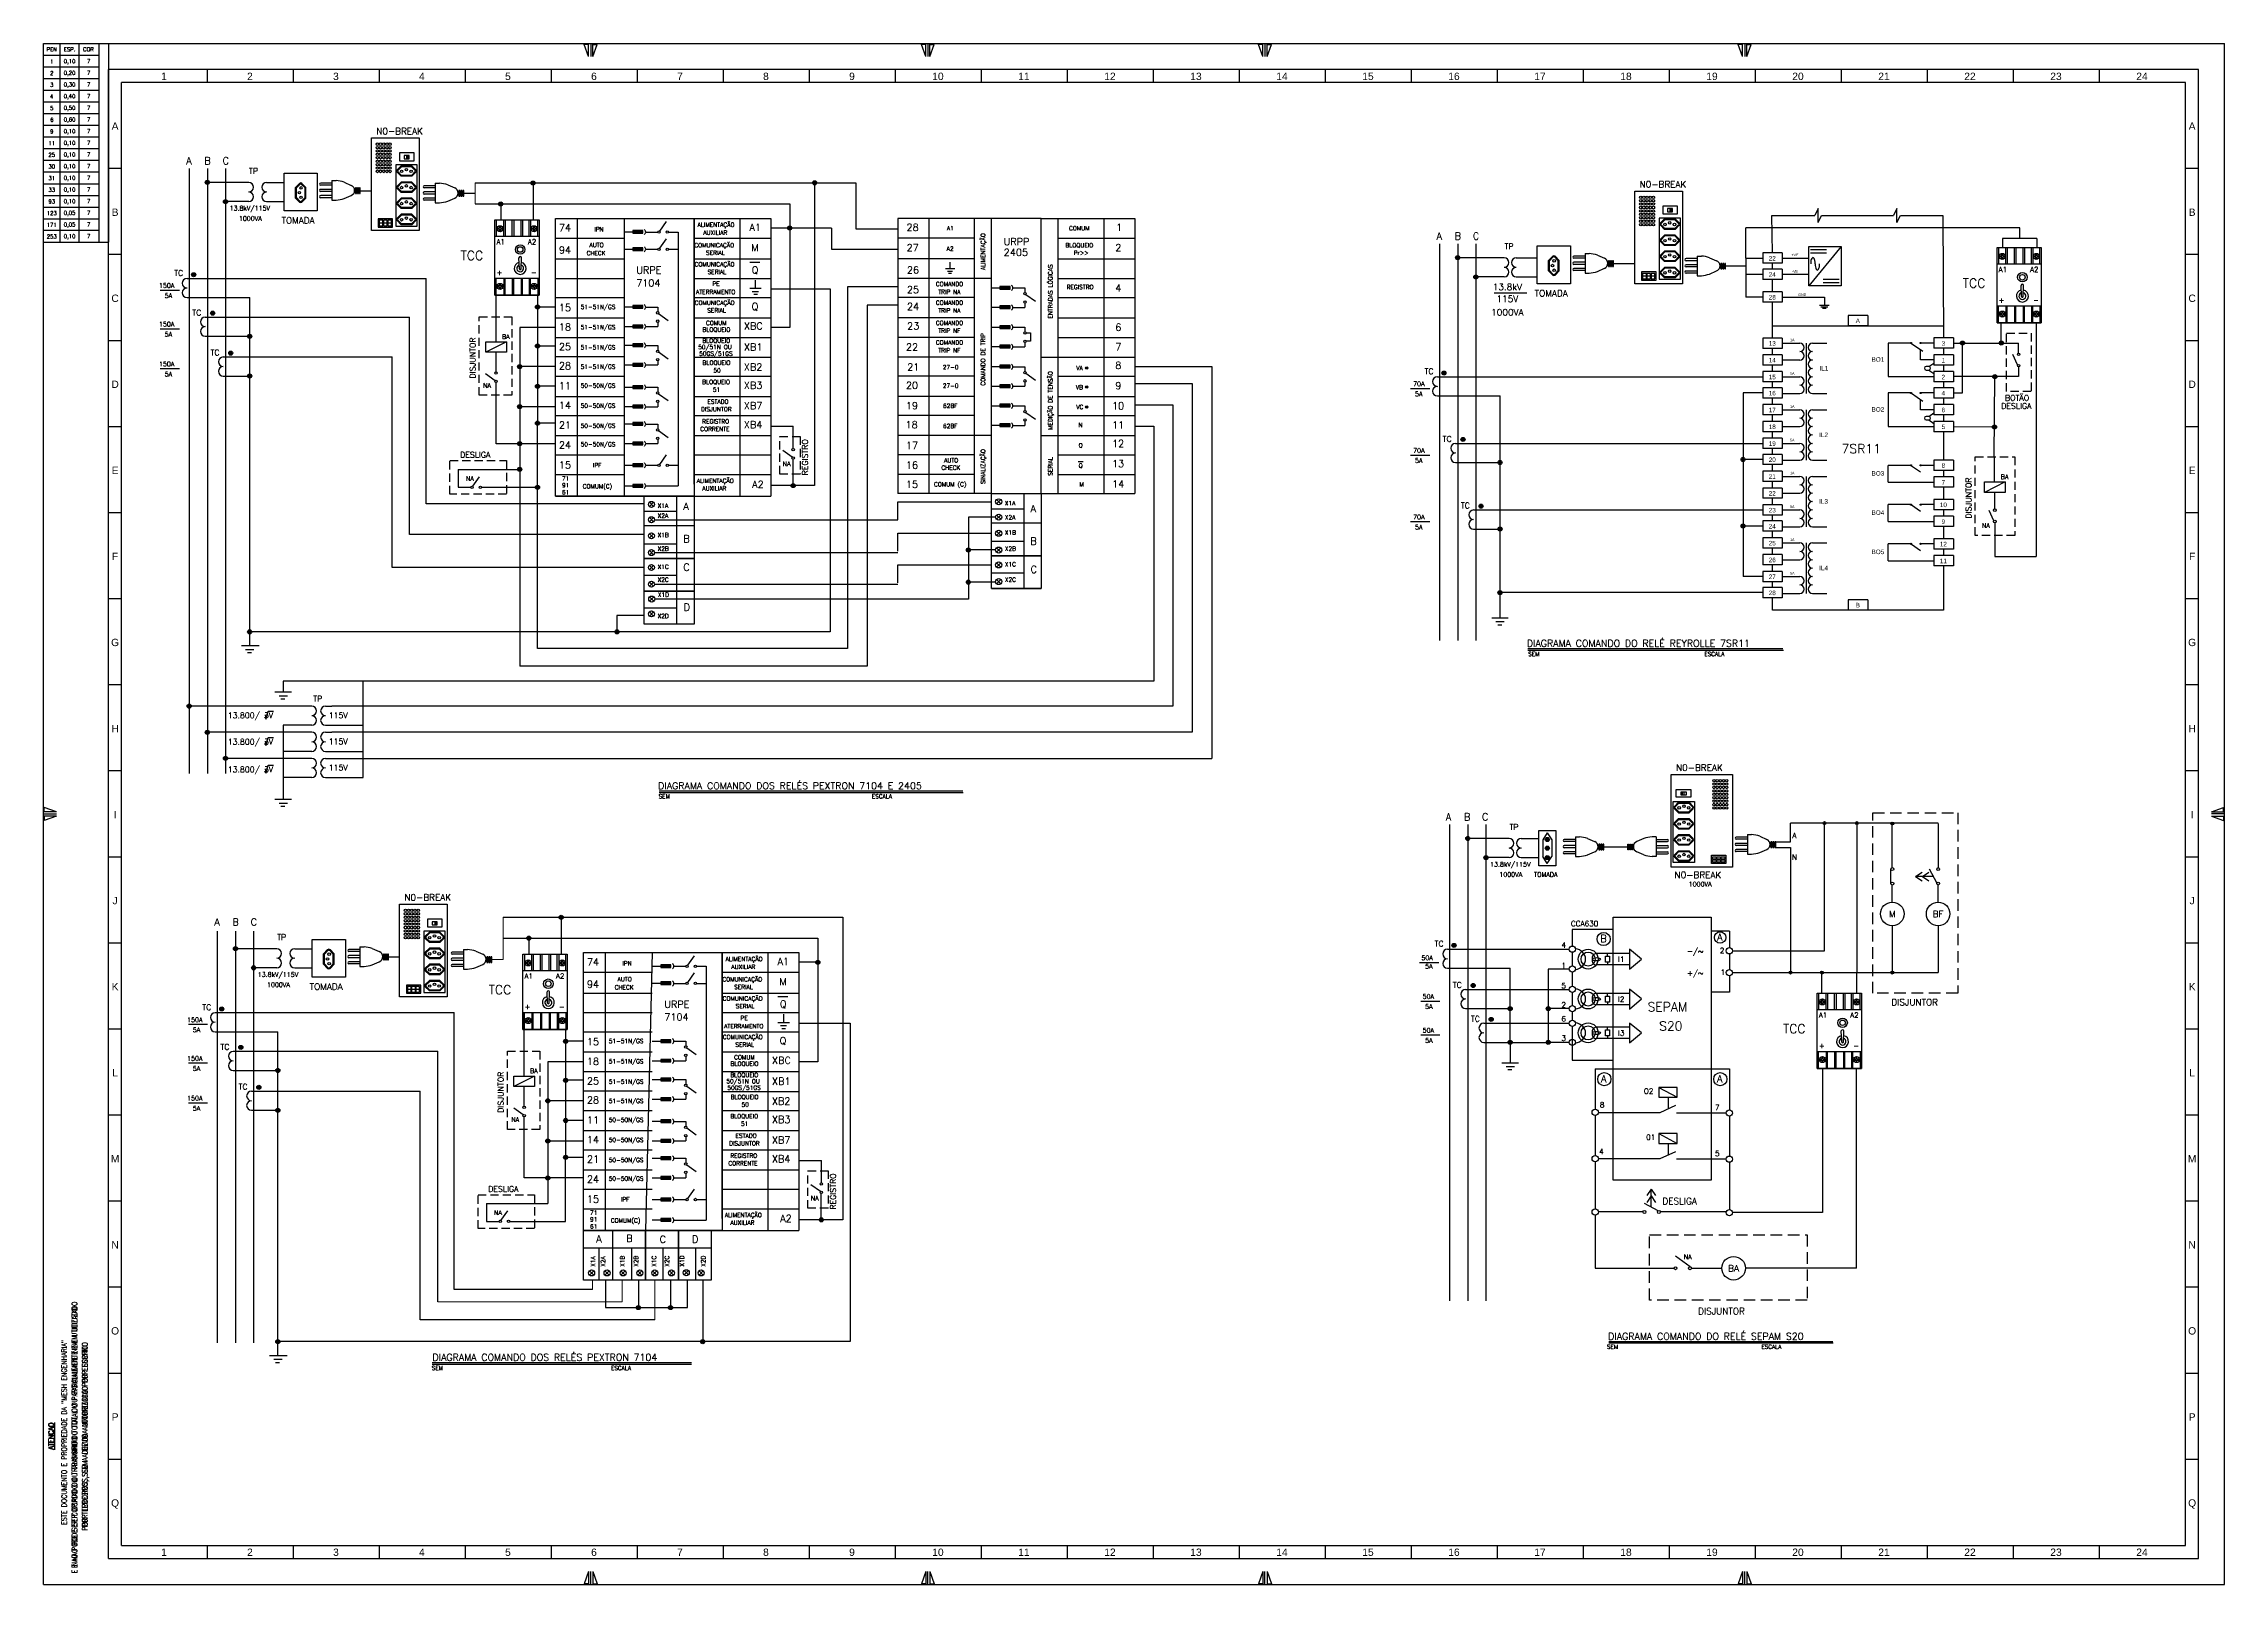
# Model space of a CAD drawing. Header units: millimetres. Extents: x 4701 to 5972, y 985 to 1750.
# Drawn here: x 4701 to 5542, y 1057 to 1651 of the extents above; entities that cross this region are included whole.
import ezdxf
from ezdxf.enums import TextEntityAlignment as Align

# ---------------------------------------------------------------- set-up
doc = ezdxf.new("R2010")
doc.units = ezdxf.units.MM
doc.linetypes.add('DASHED', pattern=[19.05, 12.7, -6.35])
doc.linetypes.add('DASHED2', pattern=[9.525, 6.35, -3.175])
for name, color, linetype in [('CT00035', 2, 'Continuous'), ('DIMENSÕES', 1, 'Continuous'), ('HACHURAS', 6, 'Continuous'), ('PEN1', 1, 'Continuous'), ('PEN2', 2, 'Continuous'), ('PEN3', 3, 'Continuous'), ('PEN4', 4, 'Continuous'), ('PEN5', 5, 'Continuous'), ('PEN6', 6, 'Continuous'), ('SEPAM S42', 40, 'Continuous'), ('TEXTO 2', 2, 'Continuous'), ('TEXTO 4', 4, 'Continuous'), ('TEXTO3', 3, 'Continuous')]:
    doc.layers.add(name, color=color, linetype=linetype)
doc.styles.add('ROMANS', font='romans.shx', dxfattribs={"height": 1.8})
doc.styles.add('ROMANS1', font='romans.shx', dxfattribs={"height": 1.8})
doc.styles.add('SR-060', font='romans.shx', dxfattribs={"height": 0.15})
doc.styles.get("Standard").update_dxf_attribs({"font": 'arial.ttf'})
doc.styles.add('TEXTO STAHL', font='arial.ttf')

msp = doc.modelspace()

# ---------------------------------------------------------------- hatches: boundary and pattern name
at = {"layer": 'PEN1'}
for points in [[(4931.73, 1579.22), (4927.86, 1579.22), (4927.86, 1578.2), (4931.73, 1578.2)], [(4931.73, 1572.58), (4927.86, 1572.58), (4927.86, 1571.56), (4931.73, 1571.56)], [(5073.33, 1557.67), (5069.46, 1557.67), (5069.46, 1556.65), (5073.33, 1556.65)], [(4931.73, 1550.3), (4927.86, 1550.3), (4927.86, 1549.28), (4931.73, 1549.28)], [(5073.33, 1550.14), (5069.46, 1550.14), (5069.46, 1549.11), (5073.33, 1549.11)], [(4931.73, 1542.76), (4927.86, 1542.76), (4927.86, 1541.74), (4931.73, 1541.74)], [(5073.33, 1542.52), (5069.46, 1542.52), (5069.46, 1541.5), (5073.33, 1541.5)], [(4931.73, 1535.5), (4927.86, 1535.5), (4927.86, 1534.48), (4931.73, 1534.48)], [(5073.33, 1534.98), (5069.46, 1534.98), (5069.46, 1533.96), (5073.33, 1533.96)], [(4931.73, 1527.96), (4927.86, 1527.96), (4927.86, 1526.94), (4931.73, 1526.94)], [(5073.33, 1527.28), (5069.46, 1527.28), (5069.46, 1526.26), (5073.33, 1526.26)], [(4931.73, 1519.39), (4927.86, 1519.39), (4927.86, 1518.37), (4931.73, 1518.37)], [(5073.33, 1519.74), (5069.46, 1519.74), (5069.46, 1518.72), (5073.33, 1518.72)], [(4931.73, 1511.85), (4927.86, 1511.85), (4927.86, 1510.83), (4931.73, 1510.83)], [(5073.33, 1512.22), (5069.46, 1512.22), (5069.46, 1511.19), (5073.33, 1511.19)], [(4931.73, 1505.17), (4927.86, 1505.17), (4927.86, 1504.15), (4931.73, 1504.15)], [(4931.73, 1497.63), (4927.86, 1497.63), (4927.86, 1496.61), (4931.73, 1496.61)], [(5073.33, 1504.68), (5069.46, 1504.68), (5069.46, 1503.65), (5073.33, 1503.65)], [(4931.73, 1489.28), (4927.86, 1489.28), (4927.86, 1488.26), (4931.73, 1488.26)], [(4931.73, 1481.34), (4927.86, 1481.34), (4927.86, 1480.32), (4931.73, 1480.32)], [(4942.57, 1296.16), (4938.69, 1296.16), (4938.69, 1295.14), (4942.57, 1295.14)], [(4942.57, 1289.52), (4938.69, 1289.52), (4938.69, 1288.5), (4942.57, 1288.5)], [(4942.57, 1267.23), (4938.69, 1267.23), (4938.69, 1266.21), (4942.57, 1266.21)], [(4942.57, 1259.69), (4938.69, 1259.69), (4938.69, 1258.67), (4942.57, 1258.67)], [(4942.57, 1252.44), (4938.69, 1252.44), (4938.69, 1251.41), (4942.57, 1251.41)], [(4942.57, 1244.9), (4938.69, 1244.9), (4938.69, 1243.88), (4942.57, 1243.88)], [(4942.57, 1236.33), (4938.69, 1236.33), (4938.69, 1235.31), (4942.57, 1235.31)], [(4942.57, 1228.79), (4938.69, 1228.79), (4938.69, 1227.77), (4942.57, 1227.77)], [(4942.57, 1222.11), (4938.69, 1222.11), (4938.69, 1221.09), (4942.57, 1221.09)], [(4942.57, 1214.57), (4938.69, 1214.57), (4938.69, 1213.55), (4942.57, 1213.55)], [(4942.57, 1206.22), (4938.69, 1206.22), (4938.69, 1205.2), (4942.57, 1205.2)], [(4942.57, 1198.27), (4938.69, 1198.27), (4938.69, 1197.25), (4942.57, 1197.25)]]:
    msp.add_hatch(color=256, dxfattribs=at).paths.add_polyline_path(points)
h = msp.add_hatch(color=1, dxfattribs=at)
h.dxf.hatch_style = 1
h.paths.add_polyline_path([(5387.43, 1351.33), (5387.43, 1350.78), (5387.98, 1350.78, 0.414214)])
h.paths.add_polyline_path([(5387.43, 1351.33, 0.414214), (5386.88, 1350.78), (5387.43, 1350.78)])
h.paths.add_polyline_path([(5387.98, 1350.78), (5387.43, 1350.78), (5386.88, 1350.78, 1)])
h = msp.add_hatch(color=1, dxfattribs=at)
h.dxf.hatch_style = 1
h.paths.add_polyline_path([(5399.9, 1351.33), (5399.9, 1350.78), (5400.45, 1350.78, 0.414214)])
h.paths.add_polyline_path([(5399.9, 1351.33, 0.414214), (5399.35, 1350.78), (5399.9, 1350.78)])
h.paths.add_polyline_path([(5400.45, 1350.78), (5399.9, 1350.78), (5399.35, 1350.78, 1)])
h = msp.add_hatch(color=1, dxfattribs=at)
h.dxf.hatch_style = 1
h.paths.add_polyline_path([(5413.58, 1351.15), (5413.58, 1350.59), (5414.13, 1350.59, 0.414214)])
h.paths.add_polyline_path([(5413.58, 1351.15, 0.414214), (5413.03, 1350.59), (5413.58, 1350.59)])
h.paths.add_polyline_path([(5414.13, 1350.59), (5413.58, 1350.59), (5413.03, 1350.59, 1)])
h = msp.add_hatch(color=1, dxfattribs=at)
h.dxf.hatch_style = 1
h.paths.add_polyline_path([(5374.31, 1293.68), (5374.31, 1293.13), (5374.86, 1293.13, 0.414214)])
h.paths.add_polyline_path([(5374.31, 1293.68, 0.414214), (5373.76, 1293.13), (5374.31, 1293.13)])
h.paths.add_polyline_path([(5374.86, 1293.13), (5374.31, 1293.13), (5373.76, 1293.13, 1)])
h = msp.add_hatch(color=1, dxfattribs=at)
h.dxf.hatch_style = 1
h.paths.add_polyline_path([(5386.46, 1293.68), (5386.46, 1293.13), (5387.01, 1293.13, 0.414214)])
h.paths.add_polyline_path([(5386.46, 1293.68, 0.414214), (5385.91, 1293.13), (5386.46, 1293.13)])
h.paths.add_polyline_path([(5387.01, 1293.13), (5386.46, 1293.13), (5385.91, 1293.13, 1)])
h = msp.add_hatch(color=1, dxfattribs=at)
h.dxf.hatch_style = 1
h.paths.add_polyline_path([(5413.58, 1293.68), (5413.58, 1293.13), (5414.13, 1293.13, 0.414214)])
h.paths.add_polyline_path([(5413.58, 1293.68, 0.414214), (5413.03, 1293.13), (5413.58, 1293.13)])
h.paths.add_polyline_path([(5414.13, 1293.13), (5413.58, 1293.13), (5413.03, 1293.13, 1)])
at = {"layer": 'PEN2'}
h = msp.add_hatch(color=256, dxfattribs=at)
h.dxf.hatch_style = 1
h.paths.add_polyline_path([(5103.35, 1526.21, 1), (5102.5, 1526.21, 1)])
h = msp.add_hatch(color=256, dxfattribs=at)
h.dxf.hatch_style = 1
h.paths.add_polyline_path([(5103.35, 1518.92, 1), (5102.5, 1518.92, 1)])
h = msp.add_hatch(color=256, dxfattribs=at)
h.dxf.hatch_style = 1
h.paths.add_polyline_path([(5103.35, 1511.15, 1), (5102.5, 1511.15, 1)])
at = {"layer": 'PEN3'}
h = msp.add_hatch(color=256, dxfattribs=at)
h.paths.add_polyline_path([(4763.78, 1598.56, 0.414214), (4763, 1597.77), (4763.78, 1597.77)])
h.paths.add_polyline_path([(4763.78, 1598.56), (4763.78, 1597.77), (4764.57, 1597.77, 0.414214)])
h.paths.add_polyline_path([(4764.57, 1597.77), (4763, 1597.77, 1)])
h = msp.add_hatch(color=256, dxfattribs=at)
h.paths.add_polyline_path([(4889.38, 1598.29, 0.414214), (4888.59, 1597.51), (4889.38, 1597.51)])
h.paths.add_polyline_path([(4889.38, 1598.29), (4889.38, 1597.51), (4890.17, 1597.51, 0.414214)])
h.paths.add_polyline_path([(4890.17, 1597.51), (4888.59, 1597.51, 1)])
h = msp.add_hatch(color=256, dxfattribs=at)
h.paths.add_polyline_path([(4997.95, 1598.41, 0.414214), (4997.16, 1597.63), (4997.95, 1597.63)])
h.paths.add_polyline_path([(4997.95, 1598.41), (4997.95, 1597.63), (4998.74, 1597.63, 0.414214)])
h.paths.add_polyline_path([(4998.74, 1597.63), (4997.16, 1597.63, 1)])
h = msp.add_hatch(color=256, dxfattribs=at)
h.paths.add_polyline_path([(4770.78, 1591.18, 0.414214), (4770, 1590.39), (4770.78, 1590.39)])
h.paths.add_polyline_path([(4770.78, 1591.18), (4770.78, 1590.39), (4771.57, 1590.39, 0.414214)])
h.paths.add_polyline_path([(4771.57, 1590.39), (4770, 1590.39, 1)])
h = msp.add_hatch(color=256, dxfattribs=at)
h.paths.add_polyline_path([(4876.94, 1590.27, 0.414214), (4876.15, 1589.48), (4876.94, 1589.48)])
h.paths.add_polyline_path([(4876.94, 1590.27), (4876.94, 1589.48), (4877.72, 1589.48, 0.414214)])
h.paths.add_polyline_path([(4877.72, 1589.48), (4876.15, 1589.48, 1)])
h = msp.add_hatch(color=256, dxfattribs=at)
h.paths.add_polyline_path([(4988.38, 1580.97, 0.414214), (4987.59, 1580.18), (4988.38, 1580.18)])
h.paths.add_polyline_path([(4988.38, 1580.97), (4988.38, 1580.18), (4989.17, 1580.18, 0.414214)])
h.paths.add_polyline_path([(4989.17, 1580.18), (4987.59, 1580.18, 1)])
h = msp.add_hatch(color=256, dxfattribs=at)
h.paths.add_polyline_path([(4758.49, 1562.98, 0.414214), (4757.7, 1562.19), (4758.49, 1562.19)])
h.paths.add_polyline_path([(4758.49, 1562.98), (4758.49, 1562.19), (4759.28, 1562.19, 0.414214)])
h.paths.add_polyline_path([(4759.28, 1562.19), (4757.7, 1562.19, 1)])
h = msp.add_hatch(color=256, dxfattribs=at)
h.paths.add_polyline_path([(4765.84, 1548.15, 0.414214), (4765.06, 1547.36), (4765.84, 1547.36)])
h.paths.add_polyline_path([(4765.84, 1548.15), (4765.84, 1547.36), (4766.63, 1547.36, 0.414214)])
h.paths.add_polyline_path([(4766.63, 1547.36), (4765.06, 1547.36, 1)])
h = msp.add_hatch(color=256, dxfattribs=at)
h.paths.add_polyline_path([(4891.12, 1550.51, 0.414214), (4890.33, 1549.72), (4891.12, 1549.72)])
h.paths.add_polyline_path([(4891.12, 1550.51), (4891.12, 1549.72), (4891.9, 1549.72, 0.414214)])
h.paths.add_polyline_path([(4891.9, 1549.72), (4890.33, 1549.72, 1)])
h = msp.add_hatch(color=256, dxfattribs=at)
h.paths.add_polyline_path([(4780.11, 1539.26, 0.414214), (4779.32, 1538.47), (4780.11, 1538.47)])
h.paths.add_polyline_path([(4780.11, 1539.26), (4780.11, 1538.47), (4780.9, 1538.47, 0.414214)])
h.paths.add_polyline_path([(4780.9, 1538.47), (4779.32, 1538.47, 1)])
h = msp.add_hatch(color=256, dxfattribs=at)
h.paths.add_polyline_path([(4772.8, 1532.75, 0.414214), (4772.01, 1531.96), (4772.8, 1531.96)])
h.paths.add_polyline_path([(4772.8, 1532.75), (4772.8, 1531.96), (4773.59, 1531.96, 0.414214)])
h.paths.add_polyline_path([(4773.59, 1531.96), (4772.01, 1531.96, 1)])
h = msp.add_hatch(color=256, dxfattribs=at)
h.paths.add_polyline_path([(4891.12, 1535.46, 0.414214), (4890.33, 1534.67), (4891.12, 1534.67)])
h.paths.add_polyline_path([(4891.12, 1535.46), (4891.12, 1534.67), (4891.9, 1534.67, 0.414214)])
h.paths.add_polyline_path([(4891.9, 1534.67), (4890.33, 1534.67, 1)])
h = msp.add_hatch(color=256, dxfattribs=at)
h.paths.add_polyline_path([(4780.11, 1523.9, 0.414214), (4779.32, 1523.11), (4780.11, 1523.11)])
h.paths.add_polyline_path([(4780.11, 1523.9), (4780.11, 1523.11), (4780.9, 1523.11, 0.414214)])
h.paths.add_polyline_path([(4780.9, 1523.11), (4779.32, 1523.11, 1)])
h = msp.add_hatch(color=256, dxfattribs=at)
h.paths.add_polyline_path([(4884.23, 1527.55, 0.414214), (4883.44, 1526.77), (4884.23, 1526.77)])
h.paths.add_polyline_path([(4884.23, 1527.55), (4884.23, 1526.77), (4885.02, 1526.77, 0.414214)])
h.paths.add_polyline_path([(4885.02, 1526.77), (4883.44, 1526.77, 1)])
h = msp.add_hatch(color=256, dxfattribs=at)
h.paths.add_polyline_path([(4891.12, 1519.97, 0.414214), (4890.33, 1519.19), (4891.12, 1519.19)])
h.paths.add_polyline_path([(4891.12, 1519.97), (4891.12, 1519.19), (4891.9, 1519.19, 0.414214)])
h.paths.add_polyline_path([(4891.9, 1519.19), (4890.33, 1519.19, 1)])
h = msp.add_hatch(color=256, dxfattribs=at)
h.paths.add_polyline_path([(4884.23, 1512.06, 0.414214), (4883.44, 1511.28), (4884.23, 1511.28)])
h.paths.add_polyline_path([(4884.23, 1512.06), (4884.23, 1511.28), (4885.02, 1511.28, 0.414214)])
h.paths.add_polyline_path([(4885.02, 1511.28), (4883.44, 1511.28, 1)])
h = msp.add_hatch(color=256, dxfattribs=at)
h.paths.add_polyline_path([(4891.12, 1505.73, 0.414214), (4890.33, 1504.94), (4891.12, 1504.94)])
h.paths.add_polyline_path([(4891.12, 1505.73), (4891.12, 1504.94), (4891.9, 1504.94, 0.414214)])
h.paths.add_polyline_path([(4891.9, 1504.94), (4890.33, 1504.94, 1)])
h = msp.add_hatch(color=256, dxfattribs=at)
h.paths.add_polyline_path([(4884.23, 1497.82, 0.414214), (4883.44, 1497.03), (4884.23, 1497.03)])
h.paths.add_polyline_path([(4884.23, 1497.82), (4884.23, 1497.03), (4885.02, 1497.03, 0.414214)])
h.paths.add_polyline_path([(4885.02, 1497.03), (4883.44, 1497.03, 1)])
h = msp.add_hatch(color=256, dxfattribs=at)
h.paths.add_polyline_path([(4884.23, 1487.92, 0.414214), (4883.44, 1487.14), (4884.23, 1487.14)])
h.paths.add_polyline_path([(4884.23, 1487.92), (4884.23, 1487.14), (4885.02, 1487.14, 0.414214)])
h.paths.add_polyline_path([(4885.02, 1487.14), (4883.44, 1487.14, 1)])
h = msp.add_hatch(color=256, dxfattribs=at)
h.paths.add_polyline_path([(4891.12, 1481.04, 0.414214), (4890.33, 1480.25), (4891.12, 1480.25)])
h.paths.add_polyline_path([(4891.12, 1481.04), (4891.12, 1480.25), (4891.9, 1480.25, 0.414214)])
h.paths.add_polyline_path([(4891.9, 1480.25), (4890.33, 1480.25, 1)])
h = msp.add_hatch(color=256, dxfattribs=at)
h.paths.add_polyline_path([(4989.7, 1481.67, 0.414214), (4988.91, 1480.88), (4989.7, 1480.88)])
h.paths.add_polyline_path([(4989.7, 1481.67), (4989.7, 1480.88), (4990.48, 1480.88, 0.414214)])
h.paths.add_polyline_path([(4990.48, 1480.88), (4988.91, 1480.88, 1)])
h = msp.add_hatch(color=256, dxfattribs=at)
h.paths.add_polyline_path([(5057.27, 1456.87, 0.414214), (5056.48, 1456.08), (5057.27, 1456.08)])
h.paths.add_polyline_path([(5057.27, 1456.87), (5057.27, 1456.08), (5058.06, 1456.08, 0.414214)])
h.paths.add_polyline_path([(5058.06, 1456.08), (5056.48, 1456.08, 1)])
h = msp.add_hatch(color=256, dxfattribs=at)
h.paths.add_polyline_path([(5057.27, 1444.46, 0.414214), (5056.48, 1443.67), (5057.27, 1443.67)])
h.paths.add_polyline_path([(5057.27, 1444.46), (5057.27, 1443.67), (5058.06, 1443.67, 0.414214)])
h.paths.add_polyline_path([(5058.06, 1443.67), (5056.48, 1443.67, 1)])
h = msp.add_hatch(color=256, dxfattribs=at)
h.paths.add_polyline_path([(4780.11, 1425.28, 0.414214), (4779.32, 1424.49), (4780.11, 1424.49)])
h.paths.add_polyline_path([(4780.11, 1425.28), (4780.11, 1424.49), (4780.9, 1424.49, 0.414214)])
h.paths.add_polyline_path([(4780.9, 1424.49), (4779.32, 1424.49, 1)])
h = msp.add_hatch(color=256, dxfattribs=at)
h.paths.add_polyline_path([(4921.72, 1425.28, 0.414214), (4920.93, 1424.49), (4921.72, 1424.49)])
h.paths.add_polyline_path([(4921.72, 1425.28), (4921.72, 1424.49), (4922.51, 1424.49, 0.414214)])
h.paths.add_polyline_path([(4922.51, 1424.49), (4920.93, 1424.49, 1)])
h = msp.add_hatch(color=256, dxfattribs=at)
h.paths.add_polyline_path([(4756.78, 1396.66, 0.414214), (4756, 1395.87), (4756.78, 1395.87)])
h.paths.add_polyline_path([(4756.78, 1396.66), (4756.78, 1395.87), (4757.57, 1395.87, 0.414214)])
h.paths.add_polyline_path([(4757.57, 1395.87), (4756, 1395.87, 1)])
h = msp.add_hatch(color=256, dxfattribs=at)
h.paths.add_polyline_path([(4763.78, 1386.58, 0.414214), (4763, 1385.8), (4763.78, 1385.8)])
h.paths.add_polyline_path([(4763.78, 1386.58), (4763.78, 1385.8), (4764.57, 1385.8, 0.414214)])
h.paths.add_polyline_path([(4764.57, 1385.8), (4763, 1385.8, 1)])
h = msp.add_hatch(color=256, dxfattribs=at)
h.paths.add_polyline_path([(4770.78, 1376.51, 0.414214), (4770, 1375.72), (4770.78, 1375.72)])
h.paths.add_polyline_path([(4770.78, 1376.51), (4770.78, 1375.72), (4771.57, 1375.72, 0.414214)])
h.paths.add_polyline_path([(4771.57, 1375.72), (4770, 1375.72, 1)])
h = msp.add_hatch(color=256, dxfattribs=at)
h.paths.add_polyline_path([(4900.22, 1315.23, 0.414214), (4899.43, 1314.44), (4900.22, 1314.44)])
h.paths.add_polyline_path([(4900.22, 1315.23), (4900.22, 1314.44), (4901, 1314.44, 0.414214)])
h.paths.add_polyline_path([(4901, 1314.44), (4899.43, 1314.44, 1)])
h = msp.add_hatch(color=256, dxfattribs=at)
h.paths.add_polyline_path([(4887.77, 1307.21, 0.414214), (4886.99, 1306.42), (4887.77, 1306.42)])
h.paths.add_polyline_path([(4887.77, 1307.21), (4887.77, 1306.42), (4888.56, 1306.42, 0.414214)])
h.paths.add_polyline_path([(4888.56, 1306.42), (4886.99, 1306.42, 1)])
h = msp.add_hatch(color=256, dxfattribs=at)
h.paths.add_polyline_path([(4774.62, 1303.14, 0.414214), (4773.83, 1302.35), (4774.62, 1302.35)])
h.paths.add_polyline_path([(4774.62, 1303.14), (4774.62, 1302.35), (4775.41, 1302.35, 0.414214)])
h.paths.add_polyline_path([(4775.41, 1302.35), (4773.83, 1302.35, 1)])
h = msp.add_hatch(color=256, dxfattribs=at)
h.paths.add_polyline_path([(4781.62, 1295.76, 0.414214), (4780.83, 1294.98), (4781.62, 1294.98)])
h.paths.add_polyline_path([(4781.62, 1295.76), (4781.62, 1294.98), (4782.41, 1294.98, 0.414214)])
h.paths.add_polyline_path([(4782.41, 1294.98), (4780.83, 1294.98, 1)])
h = msp.add_hatch(color=256, dxfattribs=at)
h.paths.add_polyline_path([(4999.21, 1297.9, 0.414214), (4998.43, 1297.11), (4999.21, 1297.11)])
h.paths.add_polyline_path([(4999.21, 1297.9), (4999.21, 1297.11), (5000, 1297.11, 0.414214)])
h.paths.add_polyline_path([(5000, 1297.11), (4998.43, 1297.11, 1)])
h = msp.add_hatch(color=256, dxfattribs=at)
h.paths.add_polyline_path([(4769.33, 1279.92, 0.414214), (4768.54, 1279.13), (4769.33, 1279.13)])
h.paths.add_polyline_path([(4769.33, 1279.92), (4769.33, 1279.13), (4770.11, 1279.13, 0.414214)])
h.paths.add_polyline_path([(4770.11, 1279.13), (4768.54, 1279.13, 1)])
h = msp.add_hatch(color=256, dxfattribs=at)
h.paths.add_polyline_path([(4776.68, 1265.09, 0.414214), (4775.89, 1264.3), (4776.68, 1264.3)])
h.paths.add_polyline_path([(4776.68, 1265.09), (4776.68, 1264.3), (4777.47, 1264.3, 0.414214)])
h.paths.add_polyline_path([(4777.47, 1264.3), (4775.89, 1264.3, 1)])
h = msp.add_hatch(color=256, dxfattribs=at)
h.paths.add_polyline_path([(4901.95, 1267.45, 0.414214), (4901.17, 1266.66), (4901.95, 1266.66)])
h.paths.add_polyline_path([(4901.95, 1267.45), (4901.95, 1266.66), (4902.74, 1266.66, 0.414214)])
h.paths.add_polyline_path([(4902.74, 1266.66), (4901.17, 1266.66, 1)])
h = msp.add_hatch(color=256, dxfattribs=at)
h.paths.add_polyline_path([(4790.95, 1256.2, 0.414214), (4790.16, 1255.41), (4790.95, 1255.41)])
h.paths.add_polyline_path([(4790.95, 1256.2), (4790.95, 1255.41), (4791.74, 1255.41, 0.414214)])
h.paths.add_polyline_path([(4791.74, 1255.41), (4790.16, 1255.41, 1)])
h = msp.add_hatch(color=256, dxfattribs=at)
h.paths.add_polyline_path([(4783.64, 1249.68, 0.414214), (4782.85, 1248.9), (4783.64, 1248.9)])
h.paths.add_polyline_path([(4783.64, 1249.68), (4783.64, 1248.9), (4784.43, 1248.9, 0.414214)])
h.paths.add_polyline_path([(4784.43, 1248.9), (4782.85, 1248.9, 1)])
h = msp.add_hatch(color=256, dxfattribs=at)
h.paths.add_polyline_path([(4901.95, 1252.4, 0.414214), (4901.17, 1251.61), (4901.95, 1251.61)])
h.paths.add_polyline_path([(4901.95, 1252.4), (4901.95, 1251.61), (4902.74, 1251.61, 0.414214)])
h.paths.add_polyline_path([(4902.74, 1251.61), (4901.17, 1251.61, 1)])
h = msp.add_hatch(color=256, dxfattribs=at)
h.paths.add_polyline_path([(4790.95, 1240.83, 0.414214), (4790.16, 1240.04), (4790.95, 1240.04)])
h.paths.add_polyline_path([(4790.95, 1240.83), (4790.95, 1240.04), (4791.74, 1240.04, 0.414214)])
h.paths.add_polyline_path([(4791.74, 1240.04), (4790.16, 1240.04, 1)])
h = msp.add_hatch(color=256, dxfattribs=at)
h.paths.add_polyline_path([(4895.07, 1244.49, 0.414214), (4894.28, 1243.7), (4895.07, 1243.7)])
h.paths.add_polyline_path([(4895.07, 1244.49), (4895.07, 1243.7), (4895.86, 1243.7, 0.414214)])
h.paths.add_polyline_path([(4895.86, 1243.7), (4894.28, 1243.7, 1)])
h = msp.add_hatch(color=256, dxfattribs=at)
h.paths.add_polyline_path([(4901.95, 1236.91, 0.414214), (4901.17, 1236.12), (4901.95, 1236.12)])
h.paths.add_polyline_path([(4901.95, 1236.91), (4901.95, 1236.12), (4902.74, 1236.12, 0.414214)])
h.paths.add_polyline_path([(4902.74, 1236.12), (4901.17, 1236.12, 1)])
h = msp.add_hatch(color=256, dxfattribs=at)
h.paths.add_polyline_path([(4895.07, 1229, 0.414214), (4894.28, 1228.21), (4895.07, 1228.21)])
h.paths.add_polyline_path([(4895.07, 1229), (4895.07, 1228.21), (4895.86, 1228.21, 0.414214)])
h.paths.add_polyline_path([(4895.86, 1228.21), (4894.28, 1228.21, 1)])
h = msp.add_hatch(color=256, dxfattribs=at)
h.paths.add_polyline_path([(4901.95, 1222.67, 0.414214), (4901.17, 1221.88), (4901.95, 1221.88)])
h.paths.add_polyline_path([(4901.95, 1222.67), (4901.95, 1221.88), (4902.74, 1221.88, 0.414214)])
h.paths.add_polyline_path([(4902.74, 1221.88), (4901.17, 1221.88, 1)])
h = msp.add_hatch(color=256, dxfattribs=at)
h.paths.add_polyline_path([(4895.07, 1214.76, 0.414214), (4894.28, 1213.97), (4895.07, 1213.97)])
h.paths.add_polyline_path([(4895.07, 1214.76), (4895.07, 1213.97), (4895.86, 1213.97, 0.414214)])
h.paths.add_polyline_path([(4895.86, 1213.97), (4894.28, 1213.97, 1)])
h = msp.add_hatch(color=256, dxfattribs=at)
h.paths.add_polyline_path([(5000.53, 1198.6, 0.414214), (4999.75, 1197.82), (5000.53, 1197.82)])
h.paths.add_polyline_path([(5000.53, 1198.6), (5000.53, 1197.82), (5001.32, 1197.82, 0.414214)])
h.paths.add_polyline_path([(5001.32, 1197.82), (4999.75, 1197.82, 1)])
h = msp.add_hatch(color=256, dxfattribs=at)
h.paths.add_polyline_path([(4929.21, 1163.99, 0.414214), (4929.99, 1163.2), (4929.99, 1163.99)])
h.paths.add_polyline_path([(4929.21, 1163.99), (4929.99, 1163.99), (4929.99, 1164.78, 0.414214)])
h.paths.add_polyline_path([(4929.99, 1164.78), (4929.99, 1163.2, 1)])
h = msp.add_hatch(color=256, dxfattribs=at)
h.paths.add_polyline_path([(4941.62, 1163.99, 0.414214), (4942.41, 1163.2), (4942.41, 1163.99)])
h.paths.add_polyline_path([(4941.62, 1163.99), (4942.41, 1163.99), (4942.41, 1164.78, 0.414214)])
h.paths.add_polyline_path([(4942.41, 1164.78), (4942.41, 1163.2, 1)])
h = msp.add_hatch(color=256, dxfattribs=at)
h.paths.add_polyline_path([(4790.95, 1151.64, 0.414214), (4790.16, 1150.85), (4790.95, 1150.85)])
h.paths.add_polyline_path([(4790.95, 1151.64), (4790.95, 1150.85), (4791.74, 1150.85, 0.414214)])
h.paths.add_polyline_path([(4791.74, 1150.85), (4790.16, 1150.85, 1)])
h = msp.add_hatch(color=256, dxfattribs=at)
h.paths.add_polyline_path([(4954.8, 1151.64, 0.414214), (4954.02, 1150.85), (4954.8, 1150.85)])
h.paths.add_polyline_path([(4954.8, 1151.64), (4954.8, 1150.85), (4955.59, 1150.85, 0.414214)])
h.paths.add_polyline_path([(4955.59, 1150.85), (4954.02, 1150.85, 1)])
at = {"layer": 'TEXTO3'}
h = msp.add_hatch(color=256, dxfattribs=at)
h.paths.add_polyline_path([(5245.97, 1569.51, 0.414214), (5245.18, 1568.73), (5245.97, 1568.73)])
h.paths.add_polyline_path([(5245.97, 1569.51), (5245.97, 1568.73), (5246.76, 1568.73, 0.414214)])
h.paths.add_polyline_path([(5246.76, 1568.73), (5245.18, 1568.73, 1)])
h = msp.add_hatch(color=256, dxfattribs=at)
h.paths.add_polyline_path([(5252.97, 1562.14, 0.414214), (5252.18, 1561.35), (5252.97, 1561.35)])
h.paths.add_polyline_path([(5252.97, 1562.14), (5252.97, 1561.35), (5253.76, 1561.35, 0.414214)])
h.paths.add_polyline_path([(5253.76, 1561.35), (5252.18, 1561.35, 1)])
h = msp.add_hatch(color=256, dxfattribs=at)
h.paths.add_polyline_path([(5440.65, 1536.62, 0.414214), (5439.86, 1535.84), (5440.65, 1535.84)])
h.paths.add_polyline_path([(5440.65, 1536.62), (5440.65, 1535.84), (5441.43, 1535.84, 0.414214)])
h.paths.add_polyline_path([(5441.43, 1535.84), (5439.86, 1535.84, 1)])
h = msp.add_hatch(color=256, dxfattribs=at)
h.paths.add_polyline_path([(5455.61, 1536.62, 0.414214), (5454.82, 1535.84), (5455.61, 1535.84)])
h.paths.add_polyline_path([(5455.61, 1536.62), (5455.61, 1535.84), (5456.4, 1535.84, 0.414214)])
h.paths.add_polyline_path([(5456.4, 1535.84), (5454.82, 1535.84, 1)])
h = msp.add_hatch(color=256, dxfattribs=at)
h.paths.add_polyline_path([(5240.67, 1525.06, 0.414214), (5239.88, 1524.27), (5240.67, 1524.27)])
h.paths.add_polyline_path([(5240.67, 1525.06), (5240.67, 1524.27), (5241.46, 1524.27, 0.414214)])
h.paths.add_polyline_path([(5241.46, 1524.27), (5239.88, 1524.27, 1)])
h = msp.add_hatch(color=256, dxfattribs=at)
h.paths.add_polyline_path([(5453.12, 1523.68, 0.414214), (5452.34, 1522.89), (5453.12, 1522.89)])
h.paths.add_polyline_path([(5453.12, 1523.68), (5453.12, 1522.89), (5453.91, 1522.89, 0.414214)])
h.paths.add_polyline_path([(5453.91, 1522.89), (5452.34, 1522.89, 1)])
h = msp.add_hatch(color=256, dxfattribs=at)
h.paths.add_polyline_path([(5248.03, 1499.46, 0.414214), (5247.24, 1498.68), (5248.03, 1498.68)])
h.paths.add_polyline_path([(5248.03, 1499.46), (5248.03, 1498.68), (5248.81, 1498.68, 0.414214)])
h.paths.add_polyline_path([(5248.81, 1498.68), (5247.24, 1498.68, 1)])
h = msp.add_hatch(color=256, dxfattribs=at)
h.paths.add_polyline_path([(5452.99, 1504.28, 0.414214), (5452.2, 1503.49), (5452.99, 1503.49)])
h.paths.add_polyline_path([(5452.99, 1504.28), (5452.99, 1503.49), (5453.78, 1503.49, 0.414214)])
h.paths.add_polyline_path([(5453.78, 1503.49), (5452.2, 1503.49, 1)])
h = msp.add_hatch(color=256, dxfattribs=at)
h.paths.add_polyline_path([(5262.29, 1490.58, 0.414214), (5261.51, 1489.79), (5262.29, 1489.79)])
h.paths.add_polyline_path([(5262.29, 1490.58), (5262.29, 1489.79), (5263.08, 1489.79, 0.414214)])
h.paths.add_polyline_path([(5263.08, 1489.79), (5261.51, 1489.79, 1)])
h = msp.add_hatch(color=256, dxfattribs=at)
h.paths.add_polyline_path([(5356.02, 1491.74, 0.414214), (5355.23, 1490.95), (5356.02, 1490.95)])
h.paths.add_polyline_path([(5356.02, 1491.74), (5356.02, 1490.95), (5356.81, 1490.95, 0.414214)])
h.paths.add_polyline_path([(5356.81, 1490.95), (5355.23, 1490.95, 1)])
h = msp.add_hatch(color=256, dxfattribs=at)
h.paths.add_polyline_path([(5254.98, 1473.76, 0.414214), (5254.2, 1472.97), (5254.98, 1472.97)])
h.paths.add_polyline_path([(5254.98, 1473.76), (5254.98, 1472.97), (5255.77, 1472.97, 0.414214)])
h.paths.add_polyline_path([(5255.77, 1472.97), (5254.2, 1472.97, 1)])
h = msp.add_hatch(color=256, dxfattribs=at)
h.paths.add_polyline_path([(5262.29, 1464.91, 0.414214), (5261.51, 1464.12), (5262.29, 1464.12)])
h.paths.add_polyline_path([(5262.29, 1464.91), (5262.29, 1464.12), (5263.08, 1464.12, 0.414214)])
h.paths.add_polyline_path([(5263.08, 1464.12), (5261.51, 1464.12, 1)])
h = msp.add_hatch(color=256, dxfattribs=at)
h.paths.add_polyline_path([(5356.02, 1466.07, 0.414214), (5355.23, 1465.28), (5356.02, 1465.28)])
h.paths.add_polyline_path([(5356.02, 1466.07), (5356.02, 1465.28), (5356.81, 1465.28, 0.414214)])
h.paths.add_polyline_path([(5356.81, 1465.28), (5355.23, 1465.28, 1)])
h = msp.add_hatch(color=256, dxfattribs=at)
h.paths.add_polyline_path([(5262.29, 1440.4, 0.414214), (5261.51, 1439.61), (5262.29, 1439.61)])
h.paths.add_polyline_path([(5262.29, 1440.4), (5262.29, 1439.61), (5263.08, 1439.61, 0.414214)])
h.paths.add_polyline_path([(5263.08, 1439.61), (5261.51, 1439.61, 1)])
h = msp.add_hatch(color=256, dxfattribs=at)
h.paths.add_polyline_path([(5249.86, 1345.63, 0.414214), (5249.07, 1344.85), (5249.86, 1344.85)])
h.paths.add_polyline_path([(5249.86, 1345.63), (5249.86, 1344.85), (5250.65, 1344.85, 0.414214)])
h.paths.add_polyline_path([(5250.65, 1344.85), (5249.07, 1344.85, 1)])
h = msp.add_hatch(color=256, dxfattribs=at)
h.paths.add_polyline_path([(5256.86, 1338.26, 0.414214), (5256.07, 1337.47), (5256.86, 1337.47)])
h.paths.add_polyline_path([(5256.86, 1338.26), (5256.86, 1337.47), (5257.65, 1337.47, 0.414214)])
h.paths.add_polyline_path([(5257.65, 1337.47), (5256.07, 1337.47, 1)])
h = msp.add_hatch(color=256, dxfattribs=at)
h.paths.add_polyline_path([(5280.53, 1345.22, 0.414214), (5279.74, 1344.43), (5280.53, 1344.43)])
h.paths.add_polyline_path([(5280.53, 1345.22), (5280.53, 1344.43), (5281.31, 1344.43, 0.414214)])
h.paths.add_polyline_path([(5281.31, 1344.43), (5279.74, 1344.43, 1)])
h = msp.add_hatch(color=256, dxfattribs=at)
h.paths.add_polyline_path([(5280.53, 1341.89, 0.414214), (5279.74, 1341.11), (5280.53, 1341.11)])
h.paths.add_polyline_path([(5280.53, 1341.89), (5280.53, 1341.11), (5281.31, 1341.11, 0.414214)])
h.paths.add_polyline_path([(5281.31, 1341.11), (5279.74, 1341.11, 1)])
h = msp.add_hatch(color=256, dxfattribs=at)
h.paths.add_polyline_path([(5280.53, 1338.26, 0.414214), (5279.74, 1337.47), (5280.53, 1337.47)])
h.paths.add_polyline_path([(5280.53, 1338.26), (5280.53, 1337.47), (5281.31, 1337.47, 0.414214)])
h.paths.add_polyline_path([(5281.31, 1337.47), (5279.74, 1337.47, 1)])
h = msp.add_hatch(color=256, dxfattribs=at)
h.paths.add_polyline_path([(5244.56, 1304.4, 0.414214), (5243.78, 1303.61), (5244.56, 1303.61)])
h.paths.add_polyline_path([(5244.56, 1304.4), (5244.56, 1303.61), (5245.35, 1303.61, 0.414214)])
h.paths.add_polyline_path([(5245.35, 1303.61), (5243.78, 1303.61, 1)])
h = msp.add_hatch(color=256, dxfattribs=at)
h.paths.add_polyline_path([(5251.92, 1288.95, 0.414214), (5251.13, 1288.16), (5251.92, 1288.16)])
h.paths.add_polyline_path([(5251.92, 1288.95), (5251.92, 1288.16), (5252.71, 1288.16, 0.414214)])
h.paths.add_polyline_path([(5252.71, 1288.16), (5251.13, 1288.16, 1)])
h = msp.add_hatch(color=256, dxfattribs=at)
h.paths.add_polyline_path([(5266.19, 1280.06, 0.414214), (5265.4, 1279.27), (5266.19, 1279.27)])
h.paths.add_polyline_path([(5266.19, 1280.06), (5266.19, 1279.27), (5266.97, 1279.27, 0.414214)])
h.paths.add_polyline_path([(5266.97, 1279.27), (5265.4, 1279.27, 1)])
h = msp.add_hatch(color=256, dxfattribs=at)
h.paths.add_polyline_path([(5280.88, 1280.06, 0.414214), (5280.09, 1279.27), (5280.88, 1279.27)])
h.paths.add_polyline_path([(5280.88, 1280.06), (5280.88, 1279.27), (5281.66, 1279.27, 0.414214)])
h.paths.add_polyline_path([(5281.66, 1279.27), (5280.09, 1279.27, 1)])
h = msp.add_hatch(color=256, dxfattribs=at)
h.paths.add_polyline_path([(5258.88, 1275.87, 0.414214), (5258.09, 1275.08), (5258.88, 1275.08)])
h.paths.add_polyline_path([(5258.88, 1275.87), (5258.88, 1275.08), (5259.66, 1275.08, 0.414214)])
h.paths.add_polyline_path([(5259.66, 1275.08), (5258.09, 1275.08, 1)])
h = msp.add_hatch(color=256, dxfattribs=at)
h.paths.add_polyline_path([(5266.19, 1267.01, 0.414214), (5265.4, 1266.23), (5266.19, 1266.23)])
h.paths.add_polyline_path([(5266.19, 1267.01), (5266.19, 1266.23), (5266.97, 1266.23, 0.414214)])
h.paths.add_polyline_path([(5266.97, 1266.23), (5265.4, 1266.23, 1)])
h = msp.add_hatch(color=256, dxfattribs=at)
h.paths.add_polyline_path([(5280.88, 1267.01, 0.414214), (5280.09, 1266.23), (5280.88, 1266.23)])
h.paths.add_polyline_path([(5280.88, 1267.01), (5280.88, 1266.23), (5281.66, 1266.23, 0.414214)])
h.paths.add_polyline_path([(5281.66, 1266.23), (5280.09, 1266.23, 1)])

# ---------------------------------------------------------------- linework, layer by layer
at = {"layer": 'CT00035'}
for p, q in [((4786.08, 1392.52), (4786.37, 1390.82)), ((4786.37, 1390.82), (4787.22, 1393.98)), ((4787.22, 1393.98), (4789.34, 1393.98)), ((4786.08, 1382.33), (4786.37, 1380.63)), ((4786.37, 1380.63), (4787.22, 1383.8)), ((4787.22, 1383.8), (4789.34, 1383.8)), ((4786.08, 1371.67), (4786.37, 1369.97)), ((4786.37, 1369.97), (4787.22, 1373.13)), ((4787.22, 1373.13), (4789.34, 1373.13))]:
    msp.add_line(p, q, dxfattribs=at)
at = {"layer": 'Defpoints'}
for p, q in [((4700.64, 1615.29), (4700.64, 1651.28)), ((4700.64, 1651.28), (4725.64, 1651.28)), ((4706.89, 1651.28), (4706.89, 1574.8)), ((4714.38, 1574.8), (4714.38, 1651.28)), ((4721.87, 1651.28), (4721.87, 1574.8)), ((4725.64, 1651.28), (4725.64, 1574.8)), ((4700.64, 1646.78), (4721.64, 1646.78)), ((4700.64, 1646.78), (4717.96, 1646.78)), ((4700.64, 1642.28), (4721.64, 1642.28)), ((4700.64, 1637.78), (4721.64, 1637.78)), ((4700.64, 1633.28), (4721.64, 1633.28)), ((4700.64, 1628.78), (4721.64, 1628.78)), ((4700.64, 1624.29), (4721.64, 1624.29)), ((4700.64, 1619.79), (4721.64, 1619.79)), ((4700.64, 1615.29), (4721.64, 1615.29)), ((4700.64, 1610.79), (4721.64, 1610.79)), ((4700.64, 1606.29), (4721.64, 1606.29)), ((4700.64, 1601.79), (4721.64, 1601.79)), ((4700.64, 1597.29), (4721.64, 1597.29)), ((4700.64, 1592.79), (4721.64, 1592.79)), ((4700.64, 1588.29), (4721.64, 1588.29)), ((4700.64, 1583.79), (4721.64, 1583.79)), ((4700.64, 1579.3), (4721.64, 1579.3)), ((4700.64, 1574.8), (4725.64, 1574.8))]:
    msp.add_line(p, q, dxfattribs=at)
at = {"layer": 'DIMENSÕES'}
for p, q in [((5393.8, 1573.03), (5381.35, 1557.84)), ((5363.61, 1570.58), (5363.61, 1566.59)), ((5371.15, 1570.58), (5363.61, 1570.58)), ((5371.15, 1566.59), (5363.61, 1566.59)), ((5363.61, 1564.36), (5363.61, 1560.38)), ((5371.15, 1564.36), (5363.61, 1564.36)), ((5371.15, 1570.58), (5371.15, 1566.59)), ((5371.15, 1568.58), (5381.35, 1568.58)), ((5371.15, 1564.36), (5371.15, 1560.38)), ((5382.09, 1571.87), (5388.23, 1571.87)), ((5382.09, 1570.59), (5388.23, 1570.59)), ((5371.15, 1560.38), (5363.61, 1560.38)), ((5371.15, 1562.37), (5381.35, 1562.37)), ((5393.06, 1560.28), (5386.92, 1560.28)), ((5393.06, 1559), (5386.92, 1559)), ((5260.04, 1555.2), (5272.62, 1555.2)), ((5363.61, 1555.57), (5363.61, 1551.58)), ((5371.15, 1555.57), (5363.61, 1555.57)), ((5371.15, 1551.58), (5363.61, 1551.58)), ((5371.15, 1555.57), (5371.15, 1551.58)), ((5371.15, 1553.57), (5387.38, 1553.57)), ((5385.56, 1550.4), (5389.2, 1550.4)), ((5386.02, 1549.82), (5388.74, 1549.82)), ((5386.7, 1549.24), (5388.06, 1549.24)), ((5387.38, 1553.57), (5387.38, 1550.4)), ((5363.61, 1537.77), (5363.61, 1533.79)), ((5371.15, 1537.77), (5363.61, 1537.77)), ((5371.15, 1533.79), (5363.61, 1533.79)), ((5363.61, 1531.3), (5363.61, 1527.31)), ((5371.15, 1531.3), (5363.61, 1531.3)), ((5371.15, 1537.77), (5371.15, 1533.79)), ((5371.15, 1531.3), (5371.15, 1527.31)), ((5380.4, 1535.78), (5380.4, 1516.36)), ((5429.59, 1537.83), (5429.59, 1533.84)), ((5437.13, 1537.83), (5429.59, 1537.83)), ((5437.13, 1533.84), (5429.59, 1533.84)), ((5429.59, 1531.36), (5429.59, 1527.37)), ((5437.13, 1531.36), (5429.59, 1531.36)), ((5433.36, 1533.84), (5433.36, 1531.36)), ((5437.13, 1537.83), (5437.13, 1533.84)), ((5437.13, 1531.36), (5437.13, 1527.37)), ((5371.15, 1527.31), (5363.61, 1527.31)), ((5363.61, 1524.83), (5363.61, 1520.84)), ((5371.15, 1524.83), (5363.61, 1524.83)), ((5371.15, 1524.83), (5371.15, 1520.84)), ((5427.63, 1526.82), (5429.59, 1528.13)), ((5427.63, 1525.43), (5429.59, 1524.12)), ((5437.13, 1527.37), (5429.59, 1527.37)), ((5429.59, 1524.88), (5429.59, 1520.9)), ((5437.13, 1524.88), (5429.59, 1524.88)), ((5433.36, 1527.37), (5433.36, 1524.88)), ((5437.13, 1524.88), (5437.13, 1520.9)), ((5371.15, 1520.84), (5363.61, 1520.84)), ((5363.61, 1518.61), (5363.61, 1514.62)), ((5371.15, 1518.61), (5363.61, 1518.61)), ((5371.15, 1514.62), (5363.61, 1514.62)), ((5371.15, 1518.61), (5371.15, 1514.62)), ((5437.13, 1520.9), (5429.59, 1520.9)), ((5429.59, 1518.59), (5429.59, 1514.6)), ((5437.13, 1518.59), (5429.59, 1518.59)), ((5437.13, 1514.6), (5429.59, 1514.6)), ((5433.36, 1520.9), (5433.36, 1518.59)), ((5433.36, 1514.6), (5433.36, 1512.12)), ((5437.13, 1518.59), (5437.13, 1514.6)), ((5363.61, 1512.11), (5363.61, 1508.12)), ((5371.15, 1512.11), (5363.61, 1512.11)), ((5371.15, 1508.12), (5363.61, 1508.12)), ((5363.61, 1505.63), (5363.61, 1501.64)), ((5371.15, 1505.63), (5363.61, 1505.63)), ((5371.15, 1512.11), (5371.15, 1508.12)), ((5371.15, 1505.63), (5371.15, 1501.64)), ((5380.4, 1510.11), (5380.4, 1490.69)), ((5427.63, 1507.58), (5429.59, 1508.89)), ((5427.63, 1506.19), (5429.59, 1504.88)), ((5429.59, 1512.12), (5429.59, 1508.13)), ((5437.13, 1512.12), (5429.59, 1512.12)), ((5437.13, 1508.13), (5429.59, 1508.13)), ((5429.59, 1505.64), (5429.59, 1501.66)), ((5437.13, 1505.64), (5429.59, 1505.64)), ((5433.36, 1508.13), (5433.36, 1505.64)), ((5437.13, 1512.12), (5437.13, 1508.13)), ((5437.13, 1505.64), (5437.13, 1501.66)), ((5371.15, 1501.64), (5363.61, 1501.64)), ((5363.61, 1499.16), (5363.61, 1495.17)), ((5371.15, 1499.16), (5363.61, 1499.16)), ((5371.15, 1499.16), (5371.15, 1495.17)), ((5437.13, 1501.66), (5429.59, 1501.66)), ((5371.15, 1495.17), (5363.61, 1495.17)), ((5363.61, 1492.94), (5363.61, 1488.96)), ((5371.15, 1492.94), (5363.61, 1492.94)), ((5371.15, 1488.96), (5363.61, 1488.96)), ((5371.15, 1492.94), (5371.15, 1488.96)), ((5429.59, 1490.68), (5429.59, 1486.7)), ((5437.13, 1490.68), (5429.59, 1490.68)), ((5437.13, 1490.68), (5437.13, 1486.7)), ((5363.61, 1486.44), (5363.61, 1482.45)), ((5371.15, 1486.44), (5363.61, 1486.44)), ((5371.15, 1482.45), (5363.61, 1482.45)), ((5371.15, 1486.44), (5371.15, 1482.45)), ((5380.4, 1484.44), (5380.4, 1465.02)), ((5437.13, 1486.7), (5429.59, 1486.7)), ((5429.59, 1484.21), (5429.59, 1480.22)), ((5437.13, 1484.21), (5429.59, 1484.21)), ((5437.13, 1480.22), (5429.59, 1480.22)), ((5437.13, 1484.21), (5437.13, 1480.22)), ((5363.61, 1479.96), (5363.61, 1475.98)), ((5371.15, 1479.96), (5363.61, 1479.96)), ((5371.15, 1475.98), (5363.61, 1475.98)), ((5363.61, 1473.49), (5363.61, 1469.5)), ((5371.15, 1473.49), (5363.61, 1473.49)), ((5371.15, 1479.96), (5371.15, 1475.98)), ((5371.15, 1473.49), (5371.15, 1469.5)), ((5429.59, 1475.55), (5429.59, 1471.56)), ((5437.13, 1475.55), (5429.59, 1475.55)), ((5437.13, 1475.55), (5437.13, 1471.56)), ((5371.15, 1469.5), (5363.61, 1469.5)), ((5363.61, 1467.27), (5363.61, 1463.29)), ((5371.15, 1467.27), (5363.61, 1467.27)), ((5371.15, 1467.27), (5371.15, 1463.29)), ((5437.13, 1471.56), (5429.59, 1471.56)), ((5429.59, 1469.07), (5429.59, 1465.09)), ((5437.13, 1469.07), (5429.59, 1469.07)), ((5437.13, 1465.09), (5429.59, 1465.09)), ((5437.13, 1469.07), (5437.13, 1465.09)), ((5371.15, 1463.29), (5363.61, 1463.29)), ((5363.61, 1460.77), (5363.61, 1456.78)), ((5371.15, 1460.77), (5363.61, 1460.77)), ((5371.15, 1456.78), (5363.61, 1456.78)), ((5371.15, 1460.77), (5371.15, 1456.78)), ((5380.4, 1458.77), (5380.4, 1439.35)), ((5429.59, 1460.41), (5429.59, 1456.42)), ((5437.13, 1460.41), (5429.59, 1460.41)), ((5437.13, 1456.42), (5429.59, 1456.42)), ((5437.13, 1460.41), (5437.13, 1456.42)), ((5363.61, 1454.3), (5363.61, 1450.31)), ((5371.15, 1454.3), (5363.61, 1454.3)), ((5371.15, 1450.31), (5363.61, 1450.31)), ((5363.61, 1447.82), (5363.61, 1443.83)), ((5371.15, 1447.82), (5363.61, 1447.82)), ((5371.15, 1454.3), (5371.15, 1450.31)), ((5371.15, 1447.82), (5371.15, 1443.83)), ((5429.59, 1453.94), (5429.59, 1449.95)), ((5437.13, 1453.94), (5429.59, 1453.94)), ((5437.13, 1449.95), (5429.59, 1449.95)), ((5437.13, 1453.94), (5437.13, 1449.95)), ((5371.15, 1443.83), (5363.61, 1443.83)), ((5363.61, 1441.61), (5363.61, 1437.62)), ((5371.15, 1441.61), (5363.61, 1441.61)), ((5371.15, 1441.61), (5371.15, 1437.62)), ((5371.15, 1437.62), (5363.61, 1437.62))]:
    msp.add_line(p, q, dxfattribs=at)
msp.add_lwpolyline([(5381.35, 1573.03), (5393.8, 1573.03), (5393.8, 1557.84), (5381.35, 1557.84)], close=True, dxfattribs=at)
for points in [[(5427.63, 1526.82), (5426.67, 1526.82)], [(5426.67, 1525.43), (5427.63, 1525.43)], [(5427.63, 1507.58), (5426.67, 1507.58)], [(5426.67, 1506.19), (5427.63, 1506.19)]]:
    msp.add_lwpolyline(points, dxfattribs=at)
for centre, start, end in [((5426.67, 1526.13), 90, 270), ((5427.63, 1526.13), 270, 90), ((5426.67, 1506.89), 90, 270), ((5427.63, 1506.89), 270, 90)]:
    msp.add_arc(centre, 0.697, start, end, dxfattribs=at)
for centre, start_param, end_param in [((5382.96, 1566.39), 1.570796, 4.712389), ((5384.69, 1566.39), 4.712389, 7.853982)]:
    msp.add_ellipse(centre, major_axis=(0, -2.43), ratio=0.355264, start_param=start_param, end_param=end_param, dxfattribs=at)
at = {"layer": 'HACHURAS'}
for p, q in [((4938.22, 1579.01), (4940.83, 1582.7)), ((4938.22, 1572.37), (4940.83, 1576.06)), ((5079.42, 1554.58), (5083.11, 1551.97)), ((4937.82, 1547.2), (4941.51, 1544.59)), ((5079.53, 1539.72), (5081.26, 1539.72)), ((5081.26, 1539.72), (5081.26, 1536.51)), ((4937.82, 1532.4), (4941.51, 1529.79)), ((5081.26, 1536.51), (5079.53, 1536.51)), ((5420.99, 1535.71), (5425.38, 1532.69)), ((5461.91, 1527.45), (5460.12, 1531.39)), ((4874.77, 1521.34), (4871.08, 1523.95)), ((5079.42, 1524.19), (5083.11, 1521.58)), ((4937.82, 1516.3), (4941.51, 1513.69)), ((5420.99, 1516.47), (5425.38, 1513.45)), ((5079.42, 1509.12), (5083.11, 1506.51)), ((4937.82, 1502.08), (4941.51, 1499.47)), ((4938.22, 1489.07), (4940.83, 1492.75)), ((4989.34, 1491.81), (4985.65, 1494.42)), ((4866.17, 1480.61), (4868.78, 1484.3)), ((5420.99, 1488.56), (5424.51, 1486.15)), ((5420.99, 1473.42), (5424.51, 1471.01)), ((5452.76, 1467.35), (5450.98, 1471.28)), ((5420.99, 1458.28), (5424.51, 1455.87)), ((5413.02, 1327.45), (5413.02, 1333.06)), ((5430.81, 1327.8), (5427.96, 1333.06)), ((4949.06, 1295.94), (4951.67, 1299.63)), ((4949.06, 1289.31), (4951.67, 1292.99)), ((4948.66, 1264.14), (4952.35, 1261.53)), ((4948.66, 1249.34), (4952.35, 1246.73)), ((4885.6, 1238.28), (4881.92, 1240.89)), ((4948.66, 1233.23), (4952.35, 1230.62)), ((4948.66, 1219.01), (4952.35, 1216.41)), ((5000.18, 1208.75), (4996.49, 1211.36)), ((4949.06, 1206), (4951.67, 1209.69)), ((5323.22, 1201.27), (5317.95, 1204.12)), ((4877.01, 1197.55), (4879.62, 1201.23)), ((5335.56, 1179.71), (5329.96, 1183.8))]:
    msp.add_line(p, q, dxfattribs=at)
at = {"layer": 'PEN1'}
for p, q in [((4700.64, 1057.28), (4700.64, 1651.28)), ((4700.64, 1651.28), (5541.64, 1651.28)), ((4910.82, 1651), (4909.16, 1651)), ((4910.82, 1646.28), (4909.16, 1651)), ((4910.82, 1646.28), (4910.82, 1651)), ((4911.64, 1651.28), (4911.64, 1646.28)), ((4912.45, 1646.28), (4912.45, 1651)), ((4912.45, 1651), (4914.11, 1651)), ((4912.45, 1646.28), (4914.11, 1651)), ((5040.82, 1651), (5039.16, 1651)), ((5040.82, 1646.28), (5039.16, 1651)), ((5040.82, 1646.28), (5040.82, 1651)), ((5041.64, 1651.28), (5041.64, 1646.28)), ((5042.45, 1646.28), (5042.45, 1651)), ((5042.45, 1651), (5044.11, 1651)), ((5042.45, 1646.28), (5044.11, 1651)), ((5170.82, 1651), (5169.16, 1651)), ((5170.82, 1646.28), (5169.16, 1651)), ((5170.82, 1646.28), (5170.82, 1651)), ((5171.64, 1651.28), (5171.64, 1646.28)), ((5172.45, 1646.28), (5172.45, 1651)), ((5172.45, 1651), (5174.11, 1651)), ((5172.45, 1646.28), (5174.11, 1651)), ((5355.82, 1651), (5354.16, 1651)), ((5355.82, 1646.28), (5354.16, 1651)), ((5355.82, 1646.28), (5355.82, 1651)), ((5356.64, 1651.28), (5356.64, 1646.28)), ((5357.45, 1646.28), (5357.45, 1651)), ((5357.45, 1651), (5359.11, 1651)), ((5357.45, 1646.28), (5359.11, 1651)), ((5541.64, 1057.28), (5541.64, 1651.28)), ((4763.81, 1636.28), (4763.81, 1641.28)), ((4796.97, 1636.28), (4796.97, 1641.28)), ((4830.14, 1636.28), (4830.14, 1641.28)), ((4863.31, 1636.28), (4863.31, 1641.28)), ((4896.47, 1636.28), (4896.47, 1641.28)), ((4929.64, 1636.28), (4929.64, 1641.28)), ((4962.81, 1636.28), (4962.81, 1641.28)), ((4995.97, 1636.28), (4995.97, 1641.28)), ((5029.14, 1636.28), (5029.14, 1641.28)), ((5062.31, 1636.28), (5062.31, 1641.28)), ((5095.47, 1636.28), (5095.47, 1641.28)), ((5128.64, 1636.28), (5128.64, 1641.28)), ((5161.81, 1636.28), (5161.81, 1641.28)), ((5194.97, 1636.28), (5194.97, 1641.28)), ((5228.14, 1636.28), (5228.14, 1641.28)), ((5261.31, 1636.28), (5261.31, 1641.28)), ((5294.47, 1636.28), (5294.47, 1641.28)), ((5327.64, 1636.28), (5327.64, 1641.28)), ((5360.81, 1636.28), (5360.81, 1641.28)), ((5393.97, 1636.28), (5393.97, 1641.28)), ((5427.14, 1636.28), (5427.14, 1641.28)), ((5460.31, 1636.28), (5460.31, 1641.28)), ((5493.47, 1636.28), (5493.47, 1641.28)), ((4730.64, 1072.28), (4730.64, 1636.28)), ((5526.64, 1636.28), (4730.64, 1636.28)), ((5526.64, 1072.28), (5526.64, 1636.28)), ((4730.64, 1603.1), (4725.64, 1603.1)), ((5531.64, 1603.1), (5526.64, 1603.1)), ((4906.39, 1583.9), (4906.39, 1476.82)), ((4924.53, 1583.9), (4924.53, 1476.82)), ((4951.48, 1583.9), (4981.03, 1583.9)), ((4951.48, 1481.45), (4951.48, 1583.9)), ((4969.14, 1583.9), (4969.14, 1476.82)), ((4981.03, 1583.9), (4981.03, 1476.82)), ((5066.13, 1583.9), (5030.08, 1583.9)), ((5030.08, 1583.9), (5030.08, 1477.81)), ((5041.97, 1583.9), (5041.97, 1477.81)), ((5059.63, 1477.81), (5059.63, 1583.9)), ((5066.13, 1477.81), (5066.13, 1583.9)), ((5085.37, 1583.9), (5066.13, 1583.9)), ((5085.37, 1583.9), (5121.43, 1583.9)), ((5085.37, 1477.81), (5085.37, 1583.9)), ((5091.87, 1477.81), (5091.87, 1583.9)), ((5109.54, 1583.9), (5109.54, 1477.81)), ((5121.43, 1583.9), (5121.43, 1477.81)), ((5385.01, 1587.73), (5383.67, 1585.01)), ((5385.01, 1582.29), (5385.01, 1587.73)), ((5385.01, 1582.29), (5386.31, 1585.01)), ((5415.38, 1587.73), (5414.04, 1585.01)), ((5415.38, 1582.29), (5415.38, 1587.73)), ((5415.38, 1582.29), (5416.68, 1585.01)), ((4897.99, 1576.3), (4924.53, 1576.3)), ((4924.53, 1578.71), (4927.86, 1578.71)), ((4951.48, 1576.3), (4981.03, 1576.3)), ((5059.63, 1576.3), (5030.08, 1576.3)), ((5091.87, 1576.3), (5121.43, 1576.3)), ((4730.64, 1569.93), (4725.64, 1569.93)), ((4897.99, 1568.33), (4924.53, 1568.33)), ((4924.53, 1572.07), (4927.86, 1572.07)), ((4951.48, 1568.33), (4981.03, 1568.33)), ((5059.63, 1568.33), (5030.08, 1568.33)), ((5091.87, 1568.33), (5121.43, 1568.33)), ((5531.64, 1569.93), (5526.64, 1569.93)), ((4745.63, 1556.27), (4753.04, 1556.27)), ((4897.99, 1560.75), (4924.53, 1560.75)), ((4951.48, 1560.75), (4981.03, 1560.75)), ((5066.13, 1560.75), (5030.08, 1560.75)), ((5091.87, 1560.75), (5121.43, 1560.75)), ((4897.99, 1553.37), (4924.53, 1553.37)), ((4951.48, 1553.37), (4981.03, 1553.37)), ((5059.63, 1553.37), (5030.08, 1553.37)), ((5091.87, 1553.37), (5121.43, 1553.37)), ((4745.63, 1541.37), (4753.04, 1541.37)), ((4897.99, 1545.6), (4924.53, 1545.6)), ((4951.48, 1545.6), (4981.03, 1545.6)), ((5059.63, 1545.6), (5030.08, 1545.6)), ((5091.87, 1545.6), (5121.43, 1545.6)), ((4730.64, 1536.75), (4725.64, 1536.75)), ((4879.13, 1536.28), (4871.13, 1532.28)), ((4897.99, 1538.02), (4924.53, 1538.02)), ((4897.99, 1530.64), (4924.53, 1530.64)), ((4951.48, 1538.02), (4981.03, 1538.02)), ((5059.63, 1538.02), (5030.08, 1538.02)), ((5091.87, 1538.02), (5121.43, 1538.02)), ((5531.64, 1536.75), (5526.64, 1536.75)), ((4745.63, 1526), (4753.04, 1526)), ((4897.99, 1523.07), (4924.53, 1523.07)), ((4951.48, 1530.36), (4981.03, 1530.36)), ((4951.48, 1523.07), (4981.03, 1523.07)), ((5059.63, 1530.36), (5030.08, 1530.36)), ((5059.63, 1523.07), (5030.08, 1523.07)), ((5085.37, 1530.36), (5121.43, 1530.36)), ((5091.87, 1523.07), (5121.43, 1523.07)), ((4897.99, 1515.29), (4924.53, 1515.29)), ((4951.48, 1515.29), (4981.03, 1515.29)), ((5059.63, 1515.29), (5030.08, 1515.29)), ((5091.87, 1515.29), (5121.43, 1515.29)), ((5227.81, 1518.35), (5235.23, 1518.35)), ((4897.99, 1507.91), (4924.53, 1507.91)), ((4951.48, 1507.91), (4981.03, 1507.91)), ((5059.63, 1507.91), (5030.08, 1507.91)), ((5091.87, 1507.91), (5121.43, 1507.91)), ((4730.64, 1503.57), (4725.64, 1503.57)), ((4897.99, 1500.14), (4924.53, 1500.14)), ((4951.48, 1500.14), (4981.03, 1500.14)), ((5066.13, 1500.14), (5030.08, 1500.14)), ((5085.37, 1500.14), (5121.43, 1500.14)), ((5531.64, 1503.57), (5526.64, 1503.57)), ((4897.99, 1492.76), (4924.53, 1492.76)), ((4951.48, 1492.76), (4981.03, 1492.76)), ((5059.63, 1492.76), (5030.08, 1492.76)), ((5091.87, 1492.76), (5121.43, 1492.76)), ((5227.81, 1492.68), (5235.23, 1492.68)), ((4897.99, 1485.18), (4924.53, 1485.18)), ((4951.48, 1485.18), (4981.03, 1485.18)), ((5059.63, 1485.18), (5030.08, 1485.18)), ((5091.87, 1485.18), (5121.43, 1485.18)), ((5457.12, 1482.28), (5449.12, 1478.28)), ((4897.99, 1476.82), (4981.03, 1476.82)), ((4934.24, 1474.47), (4935.87, 1472.84)), ((4934.24, 1472.84), (4935.87, 1474.47)), ((4944.71, 1476.82), (4944.71, 1427.52)), ((5066.13, 1477.81), (5030.08, 1477.81)), ((5078.6, 1471.85), (5066.13, 1471.85)), ((5068.13, 1475.47), (5069.76, 1473.83)), ((5068.13, 1473.83), (5069.76, 1475.47)), ((5078.6, 1477.81), (5078.6, 1441.18)), ((5085.37, 1477.81), (5121.43, 1477.81)), ((4730.64, 1470.4), (4725.64, 1470.4)), ((4944.71, 1470.86), (4932.24, 1470.86)), ((4934.24, 1468.55), (4935.87, 1466.92)), ((4934.24, 1466.92), (4935.87, 1468.55)), ((5068.13, 1469.54), (5069.76, 1467.91)), ((5068.13, 1467.91), (5069.76, 1469.54)), ((5227.81, 1467.01), (5235.23, 1467.01)), ((5531.64, 1470.4), (5526.64, 1470.4)), ((4944.71, 1458.34), (4932.24, 1458.34)), ((4934.24, 1462.34), (4935.87, 1460.7)), ((4934.24, 1460.7), (4935.87, 1462.34)), ((4934.24, 1455.87), (4935.87, 1454.24)), ((4934.24, 1454.24), (4935.87, 1455.87)), ((5078.6, 1459.33), (5066.13, 1459.33)), ((5068.13, 1463.33), (5069.76, 1461.7)), ((5068.13, 1461.7), (5069.76, 1463.33)), ((5068.13, 1456.86), (5069.76, 1455.23)), ((5068.13, 1455.23), (5069.76, 1456.86)), ((4934.24, 1450.13), (4935.87, 1448.49)), ((4934.24, 1448.49), (4935.87, 1450.13)), ((5078.6, 1447.17), (5066.13, 1447.17)), ((5068.13, 1451.12), (5069.76, 1449.49)), ((5068.13, 1449.49), (5069.76, 1451.12)), ((4944.71, 1446.17), (4932.24, 1446.17)), ((4934.24, 1443.69), (4935.87, 1442.06)), ((4934.24, 1442.06), (4935.87, 1443.69)), ((5068.13, 1444.69), (5069.76, 1443.05)), ((5068.13, 1443.05), (5069.76, 1444.69)), ((4730.64, 1437.22), (4725.64, 1437.22)), ((4944.71, 1433.61), (4932.24, 1433.61)), ((4934.24, 1432.25), (4935.87, 1430.61)), ((4934.24, 1430.61), (4935.87, 1432.25)), ((4934.32, 1437.98), (4935.96, 1436.35)), ((4934.32, 1436.35), (4935.96, 1437.98)), ((5531.64, 1437.22), (5526.64, 1437.22)), ((4730.64, 1404.04), (4725.64, 1404.04)), ((5531.64, 1404.04), (5526.64, 1404.04)), ((4730.64, 1370.87), (4725.64, 1370.87)), ((5531.64, 1370.87), (5526.64, 1370.87)), ((4700.64, 1354.28), (4705.64, 1354.28)), ((4700.91, 1355.09), (4700.91, 1356.75)), ((4705.64, 1355.09), (4700.91, 1356.75)), ((4705.64, 1355.09), (4700.91, 1355.09)), ((5536.64, 1355.09), (5541.36, 1356.75)), ((5536.64, 1355.09), (5541.36, 1355.09)), ((5541.64, 1354.28), (5536.64, 1354.28)), ((5541.36, 1355.09), (5541.36, 1356.75)), ((4705.64, 1353.46), (4700.91, 1353.46)), ((4700.91, 1353.46), (4700.91, 1351.8)), ((4705.64, 1353.46), (4700.91, 1351.8)), ((5536.64, 1353.46), (5541.36, 1353.46)), ((5536.64, 1353.46), (5541.36, 1351.8)), ((5541.36, 1353.46), (5541.36, 1351.8)), ((4730.64, 1337.69), (4725.64, 1337.69)), ((5531.64, 1337.69), (5526.64, 1337.69)), ((4730.64, 1304.51), (4725.64, 1304.51)), ((5531.64, 1304.51), (5526.64, 1304.51)), ((4917.23, 1300.84), (4917.23, 1193.75)), ((4935.37, 1300.84), (4932.8, 1193.75)), ((4935.37, 1295.65), (4938.69, 1295.65)), ((4962.32, 1300.84), (4991.87, 1300.84)), ((4962.32, 1198.38), (4962.32, 1300.84)), ((4979.98, 1300.84), (4979.98, 1193.75)), ((4991.87, 1300.84), (4991.87, 1193.75)), ((5231.24, 1297.05), (5238.65, 1297.05)), ((4908.83, 1293.24), (4935.37, 1293.24)), ((4935.37, 1289.01), (4938.69, 1289.01)), ((4962.32, 1293.24), (4991.87, 1293.24)), ((4908.83, 1285.26), (4935.37, 1285.26)), ((4962.32, 1285.26), (4991.87, 1285.26)), ((5231.71, 1282.17), (5239.12, 1282.17)), ((4730.64, 1271.34), (4725.64, 1271.34)), ((4756.47, 1273.21), (4763.88, 1273.21)), ((4908.83, 1277.69), (4935.37, 1277.69)), ((4908.83, 1270.31), (4935.37, 1270.31)), ((4962.32, 1277.69), (4991.87, 1277.69)), ((4962.32, 1270.31), (4991.87, 1270.31)), ((5531.64, 1271.34), (5526.64, 1271.34)), ((4908.83, 1262.53), (4935.37, 1262.53)), ((4962.32, 1262.53), (4991.87, 1262.53)), ((5231.71, 1269.12), (5239.12, 1269.12)), ((4756.47, 1258.31), (4763.88, 1258.31)), ((4889.96, 1253.21), (4881.96, 1249.21)), ((4908.83, 1254.96), (4935.37, 1254.96)), ((4962.32, 1254.96), (4991.87, 1254.96)), ((4908.83, 1247.58), (4935.37, 1247.58)), ((4962.32, 1247.3), (4991.87, 1247.3)), ((4730.64, 1238.16), (4725.64, 1238.16)), ((4756.47, 1242.94), (4763.88, 1242.94)), ((4908.83, 1240), (4935.37, 1240)), ((4962.32, 1240), (4991.87, 1240)), ((5531.64, 1238.16), (5526.64, 1238.16)), ((4908.83, 1232.23), (4935.37, 1232.23)), ((4962.32, 1232.23), (4991.87, 1232.23)), ((4908.83, 1224.85), (4935.37, 1224.85)), ((4962.32, 1224.85), (4991.87, 1224.85)), ((4908.83, 1217.08), (4935.37, 1217.08)), ((4962.32, 1217.08), (4991.87, 1217.08)), ((4730.64, 1204.98), (4725.64, 1204.98)), ((4908.83, 1209.7), (4935.37, 1209.7)), ((4962.32, 1209.7), (4991.87, 1209.7)), ((5531.64, 1204.98), (5526.64, 1204.98)), ((4908.83, 1202.12), (4935.37, 1202.12)), ((4962.32, 1202.12), (4991.87, 1202.12)), ((4908.83, 1193.75), (4991.87, 1193.75)), ((4908.83, 1186.98), (4958.12, 1186.98)), ((4914.78, 1186.98), (4914.78, 1174.51)), ((4927.3, 1186.98), (4927.3, 1174.51)), ((4939.47, 1186.98), (4939.47, 1174.51)), ((4952.03, 1186.98), (4952.03, 1174.51)), ((4911.17, 1176.51), (4912.8, 1178.14)), ((4912.8, 1176.51), (4911.17, 1178.14)), ((4917.09, 1176.51), (4918.72, 1178.14)), ((4918.72, 1176.51), (4917.09, 1178.14)), ((4923.3, 1176.51), (4924.94, 1178.14)), ((4924.94, 1176.51), (4923.3, 1178.14)), ((4929.77, 1176.51), (4931.4, 1178.14)), ((4931.4, 1176.51), (4929.77, 1178.14)), ((4935.51, 1176.51), (4937.15, 1178.14)), ((4937.15, 1176.51), (4935.51, 1178.14)), ((4941.95, 1176.51), (4943.58, 1178.14)), ((4943.58, 1176.51), (4941.95, 1178.14)), ((4947.66, 1176.59), (4949.29, 1178.23)), ((4949.29, 1176.59), (4947.66, 1178.23)), ((4953.39, 1176.51), (4955.03, 1178.14)), ((4955.03, 1176.51), (4953.39, 1178.14)), ((4730.64, 1171.81), (4725.64, 1171.81)), ((5531.64, 1171.81), (5526.64, 1171.81)), ((4730.64, 1138.63), (4725.64, 1138.63)), ((5531.64, 1138.63), (5526.64, 1138.63)), ((4730.64, 1105.46), (4725.64, 1105.46)), ((5531.64, 1105.46), (5526.64, 1105.46)), ((4730.64, 1072.28), (5526.64, 1072.28)), ((4763.81, 1067.28), (4763.81, 1072.28)), ((4796.97, 1067.28), (4796.97, 1072.28)), ((4830.14, 1067.28), (4830.14, 1072.28)), ((4863.31, 1067.28), (4863.31, 1072.28)), ((4896.47, 1067.28), (4896.47, 1072.28)), ((4929.64, 1067.28), (4929.64, 1072.28)), ((4962.81, 1067.28), (4962.81, 1072.28)), ((4995.97, 1067.28), (4995.97, 1072.28)), ((5029.14, 1067.28), (5029.14, 1072.28)), ((5062.31, 1067.28), (5062.31, 1072.28)), ((5095.47, 1067.28), (5095.47, 1072.28)), ((5128.64, 1067.28), (5128.64, 1072.28)), ((5161.81, 1067.28), (5161.81, 1072.28)), ((5194.97, 1067.28), (5194.97, 1072.28)), ((5228.14, 1067.28), (5228.14, 1072.28)), ((5261.31, 1067.28), (5261.31, 1072.28)), ((5294.47, 1067.28), (5294.47, 1072.28)), ((5327.64, 1067.28), (5327.64, 1072.28)), ((5360.81, 1067.28), (5360.81, 1072.28)), ((5393.97, 1067.28), (5393.97, 1072.28)), ((5427.14, 1067.28), (5427.14, 1072.28)), ((5460.31, 1067.28), (5460.31, 1072.28)), ((5493.47, 1067.28), (5493.47, 1072.28)), ((4910.82, 1062.28), (4909.16, 1057.55)), ((4910.82, 1062.28), (4910.82, 1057.55)), ((4911.64, 1057.28), (4911.64, 1062.28)), ((4912.45, 1062.28), (4912.45, 1057.55)), ((4912.45, 1062.28), (4914.11, 1057.55)), ((5040.82, 1062.28), (5039.16, 1057.55)), ((5040.82, 1062.28), (5040.82, 1057.55)), ((5041.64, 1057.28), (5041.64, 1062.28)), ((5042.45, 1062.28), (5042.45, 1057.55)), ((5042.45, 1062.28), (5044.11, 1057.55)), ((5170.82, 1062.28), (5169.16, 1057.55)), ((5170.82, 1062.28), (5170.82, 1057.55)), ((5171.64, 1057.28), (5171.64, 1062.28)), ((5172.45, 1062.28), (5172.45, 1057.55)), ((5172.45, 1062.28), (5174.11, 1057.55)), ((5355.82, 1062.28), (5354.16, 1057.55)), ((5355.82, 1062.28), (5355.82, 1057.55)), ((5356.64, 1057.28), (5356.64, 1062.28)), ((5357.45, 1062.28), (5357.45, 1057.55)), ((5357.45, 1062.28), (5359.11, 1057.55)), ((4700.64, 1057.28), (5541.64, 1057.28)), ((4910.82, 1057.55), (4909.16, 1057.55)), ((4912.45, 1057.55), (4914.11, 1057.55)), ((5040.82, 1057.55), (5039.16, 1057.55)), ((5042.45, 1057.55), (5044.11, 1057.55)), ((5170.82, 1057.55), (5169.16, 1057.55)), ((5172.45, 1057.55), (5174.11, 1057.55)), ((5355.82, 1057.55), (5354.16, 1057.55)), ((5357.45, 1057.55), (5359.11, 1057.55))]:
    msp.add_line(p, q, dxfattribs=at)
at = {"layer": 'PEN1', "color": 1}
for p, q in [((4838.58, 1604.16), (4836.97, 1602.61)), ((4838.58, 1600.14), (4836.97, 1601.7)), ((4838.58, 1597.92), (4836.97, 1596.36)), ((4838.71, 1603.83), (4837.19, 1602.37)), ((4838.71, 1600.47), (4837.19, 1601.93)), ((4842.59, 1604.16), (4838.58, 1604.16)), ((4842.59, 1600.14), (4838.58, 1600.14)), ((4842.59, 1600.14), (4838.58, 1600.14)), ((4842.59, 1597.92), (4838.58, 1597.92)), ((4842.46, 1603.83), (4838.71, 1603.83)), ((4842.46, 1600.47), (4838.71, 1600.47)), ((4842.46, 1603.83), (4843.97, 1602.37)), ((4842.46, 1600.47), (4843.97, 1601.93)), ((4842.59, 1604.16), (4844.2, 1602.61)), ((4842.59, 1600.14), (4844.2, 1601.7)), ((4842.59, 1597.92), (4844.2, 1596.36)), ((4797.78, 1595.78), (4799.34, 1597.39)), ((4797.78, 1591.76), (4797.78, 1595.78)), ((4797.78, 1591.76), (4799.34, 1590.15)), ((4798.11, 1595.65), (4799.58, 1597.16)), ((4798.11, 1591.9), (4798.11, 1595.65)), ((4798.11, 1591.9), (4799.58, 1590.38)), ((4801.47, 1595.65), (4800.01, 1597.16)), ((4801.47, 1591.9), (4800.01, 1590.38)), ((4801.8, 1595.78), (4800.25, 1597.39)), ((4801.8, 1591.76), (4800.25, 1590.15)), ((4801.47, 1591.9), (4801.47, 1595.65)), ((4801.8, 1591.76), (4801.8, 1595.78)), ((4801.8, 1591.76), (4801.8, 1595.78)), ((4811.81, 1597.49), (4807.49, 1597.49)), ((4811.81, 1596.67), (4807.49, 1596.67)), ((4811.81, 1595.1), (4807.49, 1595.1)), ((4811.81, 1594.28), (4807.49, 1594.28)), ((4811.81, 1592.71), (4807.49, 1592.71)), ((4811.81, 1591.89), (4807.49, 1591.89)), ((4820.89, 1593.81), (4820.4, 1593.81)), ((4820.89, 1595.32), (4820.49, 1595.32)), ((4821.65, 1595.32), (4821.25, 1595.32)), ((4821.65, 1593.81), (4821.25, 1593.81)), ((4822.42, 1595.32), (4822.01, 1595.32)), ((4822.42, 1593.81), (4822.01, 1593.81)), ((4838.58, 1593.9), (4836.97, 1595.46)), ((4838.58, 1591.75), (4836.97, 1590.19)), ((4838.71, 1597.59), (4837.19, 1596.13)), ((4838.71, 1594.23), (4837.19, 1595.69)), ((4838.71, 1591.42), (4837.19, 1589.95)), ((4838.71, 1588.06), (4837.19, 1589.52)), ((4842.59, 1593.9), (4838.58, 1593.9)), ((4842.59, 1593.9), (4838.58, 1593.9)), ((4842.59, 1591.75), (4838.58, 1591.75)), ((4842.46, 1597.59), (4838.71, 1597.59)), ((4842.46, 1594.23), (4838.71, 1594.23)), ((4842.46, 1591.42), (4838.71, 1591.42)), ((4842.46, 1597.59), (4843.97, 1596.13)), ((4842.46, 1594.23), (4843.97, 1595.69)), ((4842.46, 1591.42), (4843.97, 1589.95)), ((4842.46, 1588.06), (4843.97, 1589.52)), ((4842.59, 1593.9), (4844.2, 1595.46)), ((4842.59, 1591.75), (4844.2, 1590.19)), ((4851.7, 1596.48), (4847.38, 1596.48)), ((4851.7, 1595.66), (4847.38, 1595.66)), ((4851.7, 1594.09), (4847.38, 1594.09)), ((4851.7, 1593.27), (4847.38, 1593.27)), ((4851.7, 1591.7), (4847.38, 1591.7)), ((4851.7, 1590.88), (4847.38, 1590.88)), ((4860.79, 1592.8), (4860.29, 1592.8)), ((4860.79, 1594.31), (4860.39, 1594.31)), ((4861.55, 1594.31), (4861.14, 1594.31)), ((4861.55, 1592.8), (4861.14, 1592.8)), ((4862.31, 1594.31), (4861.91, 1594.31)), ((4862.31, 1592.8), (4861.91, 1592.8)), ((4838.58, 1587.73), (4836.97, 1589.28)), ((4838.58, 1585.51), (4836.97, 1583.95)), ((4838.58, 1581.48), (4836.97, 1583.04)), ((4838.71, 1585.18), (4837.19, 1583.71)), ((4838.71, 1581.81), (4837.19, 1583.28)), ((4842.59, 1587.73), (4838.58, 1587.73)), ((4842.59, 1587.73), (4838.58, 1587.73)), ((4842.59, 1585.51), (4838.58, 1585.51)), ((4842.59, 1581.48), (4838.58, 1581.48)), ((4842.59, 1581.48), (4838.58, 1581.48)), ((4842.46, 1588.06), (4838.71, 1588.06)), ((4842.46, 1585.18), (4838.71, 1585.18)), ((4842.46, 1581.81), (4838.71, 1581.81)), ((4842.46, 1585.18), (4843.97, 1583.71)), ((4842.46, 1581.81), (4843.97, 1583.28)), ((4842.59, 1587.73), (4844.2, 1589.28)), ((4842.59, 1585.51), (4844.2, 1583.95)), ((4842.59, 1581.48), (4844.2, 1583.04)), ((5325.78, 1583.69), (5324.17, 1582.14)), ((5325.78, 1579.67), (5324.17, 1581.23)), ((5325.91, 1583.36), (5324.4, 1581.9)), ((5325.91, 1580), (5324.4, 1581.46)), ((5329.8, 1583.69), (5325.78, 1583.69)), ((5329.67, 1583.36), (5325.91, 1583.36)), ((5329.67, 1583.36), (5331.18, 1581.9)), ((5329.67, 1580), (5331.18, 1581.46)), ((5329.8, 1583.69), (5331.41, 1582.14)), ((5329.8, 1579.67), (5331.41, 1581.23)), ((5325.78, 1577.45), (5324.17, 1575.89)), ((5325.78, 1573.43), (5324.17, 1574.98)), ((5325.91, 1577.12), (5324.4, 1575.66)), ((5325.91, 1573.76), (5324.4, 1575.22)), ((5329.8, 1579.67), (5325.78, 1579.67)), ((5329.8, 1579.67), (5325.78, 1579.67)), ((5329.8, 1577.45), (5325.78, 1577.45)), ((5329.8, 1573.43), (5325.78, 1573.43)), ((5329.8, 1573.43), (5325.78, 1573.43)), ((5329.67, 1580), (5325.91, 1580)), ((5329.67, 1577.12), (5325.91, 1577.12)), ((5329.67, 1573.76), (5325.91, 1573.76)), ((5329.67, 1577.12), (5331.18, 1575.66)), ((5329.67, 1573.76), (5331.18, 1575.22)), ((5329.8, 1577.45), (5331.41, 1575.89)), ((5329.8, 1573.43), (5331.41, 1574.98)), ((4884.13, 1564.46), (4883.96, 1568.73)), ((4884.75, 1564.46), (4884.92, 1568.73)), ((5281.05, 1567.68), (5282.6, 1569.29)), ((5281.05, 1563.67), (5281.05, 1567.68)), ((5281.38, 1567.55), (5282.84, 1569.06)), ((5281.38, 1563.8), (5281.38, 1567.55)), ((5284.74, 1567.55), (5283.28, 1569.06)), ((5285.07, 1567.68), (5283.51, 1569.29)), ((5284.74, 1563.8), (5284.74, 1567.55)), ((5285.07, 1563.67), (5285.07, 1567.68)), ((5285.07, 1563.67), (5285.07, 1567.68)), ((5295.07, 1569.39), (5290.75, 1569.39)), ((5295.07, 1568.58), (5290.75, 1568.58)), ((5295.07, 1567), (5290.75, 1567)), ((5295.07, 1566.19), (5290.75, 1566.19)), ((5295.07, 1564.61), (5290.75, 1564.61)), ((5304.16, 1565.72), (5303.66, 1565.72)), ((5304.16, 1567.22), (5303.76, 1567.22)), ((5304.92, 1567.22), (5304.51, 1567.22)), ((5304.92, 1565.72), (5304.51, 1565.72)), ((5305.68, 1567.22), (5305.27, 1567.22)), ((5305.68, 1565.72), (5305.27, 1565.72)), ((5325.78, 1571.28), (5324.17, 1569.72)), ((5325.78, 1567.26), (5324.17, 1568.81)), ((5325.78, 1565.03), (5324.17, 1563.48)), ((5325.91, 1570.95), (5324.4, 1569.48)), ((5325.91, 1567.59), (5324.4, 1569.05)), ((5325.91, 1564.7), (5324.4, 1563.24)), ((5329.8, 1571.28), (5325.78, 1571.28)), ((5329.8, 1567.26), (5325.78, 1567.26)), ((5329.8, 1567.26), (5325.78, 1567.26)), ((5329.8, 1565.03), (5325.78, 1565.03)), ((5329.67, 1570.95), (5325.91, 1570.95)), ((5329.67, 1567.59), (5325.91, 1567.59)), ((5329.67, 1564.7), (5325.91, 1564.7)), ((5329.67, 1570.95), (5331.18, 1569.48)), ((5329.67, 1567.59), (5331.18, 1569.05)), ((5329.67, 1564.7), (5331.18, 1563.24)), ((5329.8, 1571.28), (5331.41, 1569.72)), ((5329.8, 1567.26), (5331.41, 1568.81)), ((5329.8, 1565.03), (5331.41, 1563.48)), ((5338.35, 1568.4), (5334.03, 1568.4)), ((5338.35, 1567.58), (5334.03, 1567.58)), ((5338.35, 1566.01), (5334.03, 1566.01)), ((5338.35, 1565.19), (5334.03, 1565.19)), ((5347.43, 1564.72), (5346.93, 1564.72)), ((5347.43, 1566.23), (5347.03, 1566.23)), ((5348.19, 1566.23), (5347.78, 1566.23)), ((5348.19, 1564.72), (5347.78, 1564.72)), ((5348.95, 1566.23), (5348.55, 1566.23)), ((5348.95, 1564.72), (5348.55, 1564.72)), ((5281.05, 1563.67), (5282.6, 1562.06)), ((5281.38, 1563.8), (5282.84, 1562.29)), ((5284.74, 1563.8), (5283.28, 1562.29)), ((5285.07, 1563.67), (5283.51, 1562.06)), ((5295.07, 1563.79), (5290.75, 1563.79)), ((5325.78, 1561.01), (5324.17, 1562.57)), ((5325.91, 1561.34), (5324.4, 1562.81)), ((5329.8, 1561.01), (5325.78, 1561.01)), ((5329.8, 1561.01), (5325.78, 1561.01)), ((5329.67, 1561.34), (5325.91, 1561.34)), ((5329.67, 1561.34), (5331.18, 1562.81)), ((5329.8, 1561.01), (5331.41, 1562.57)), ((5338.35, 1563.62), (5334.03, 1563.62)), ((5338.35, 1562.8), (5334.03, 1562.8)), ((5463.43, 1553.79), (5463.26, 1558.06)), ((5464.05, 1553.79), (5464.22, 1558.06)), ((5371.56, 1417.31), (5273.08, 1417.31)), ((5055.2, 1362.42), (4938, 1362.42)), ((5331.16, 1358.78), (5329.55, 1357.23)), ((5331.16, 1354.76), (5329.55, 1356.32)), ((5331.29, 1358.45), (5329.78, 1356.99)), ((5331.29, 1355.09), (5329.78, 1356.55)), ((5331.16, 1358.78), (5335.18, 1358.78)), ((5331.16, 1354.76), (5335.18, 1354.76)), ((5331.16, 1354.76), (5335.18, 1354.76)), ((5331.29, 1358.45), (5335.05, 1358.45)), ((5331.29, 1355.09), (5335.05, 1355.09)), ((5335.05, 1358.45), (5336.56, 1356.99)), ((5335.05, 1355.09), (5336.56, 1356.55)), ((5335.18, 1358.78), (5336.79, 1357.23)), ((5335.18, 1354.76), (5336.79, 1356.32)), ((5331.16, 1352.54), (5329.55, 1350.98)), ((5331.16, 1348.52), (5329.55, 1350.07)), ((5331.16, 1346.37), (5329.55, 1344.81)), ((5331.29, 1352.21), (5329.78, 1350.75)), ((5331.29, 1348.85), (5329.78, 1350.31)), ((5331.29, 1346.04), (5329.78, 1344.57)), ((5331.16, 1352.54), (5335.18, 1352.54)), ((5331.16, 1348.52), (5335.18, 1348.52)), ((5331.16, 1348.52), (5335.18, 1348.52)), ((5331.16, 1346.37), (5335.18, 1346.37)), ((5331.29, 1352.21), (5335.05, 1352.21)), ((5331.29, 1348.85), (5335.05, 1348.85)), ((5331.29, 1346.04), (5335.05, 1346.04)), ((5335.05, 1352.21), (5336.56, 1350.75)), ((5335.05, 1348.85), (5336.56, 1350.31)), ((5335.05, 1346.04), (5336.56, 1344.57)), ((5335.18, 1352.54), (5336.79, 1350.98)), ((5335.18, 1348.52), (5336.79, 1350.07)), ((5335.18, 1346.37), (5336.79, 1344.81)), ((5291.34, 1344.48), (5287.02, 1344.48)), ((5291.34, 1343.67), (5287.02, 1343.67)), ((5291.34, 1342.09), (5287.02, 1342.09)), ((5291.34, 1341.27), (5287.02, 1341.27)), ((5291.34, 1339.7), (5287.02, 1339.7)), ((5291.34, 1338.88), (5287.02, 1338.88)), ((5300.42, 1340.8), (5299.92, 1340.8)), ((5300.42, 1342.31), (5300.02, 1342.31)), ((5301.18, 1342.31), (5300.78, 1342.31)), ((5301.18, 1340.8), (5300.78, 1340.8)), ((5301.94, 1342.31), (5301.54, 1342.31)), ((5301.94, 1340.8), (5301.54, 1340.8)), ((5311.9, 1342.31), (5312.3, 1342.31)), ((5311.9, 1340.8), (5312.3, 1340.8)), ((5312.66, 1342.31), (5313.07, 1342.31)), ((5312.66, 1340.8), (5313.07, 1340.8)), ((5313.42, 1342.31), (5313.82, 1342.31)), ((5313.42, 1340.8), (5313.92, 1340.8)), ((5322.51, 1344.48), (5326.83, 1344.48)), ((5322.51, 1343.67), (5326.83, 1343.67)), ((5322.51, 1342.09), (5326.83, 1342.09)), ((5322.51, 1341.27), (5326.83, 1341.27)), ((5322.51, 1339.7), (5326.83, 1339.7)), ((5322.51, 1338.88), (5326.83, 1338.88)), ((5331.16, 1342.35), (5329.55, 1343.9)), ((5331.16, 1340.12), (5329.55, 1338.57)), ((5331.16, 1336.1), (5329.55, 1337.66)), ((5331.29, 1342.68), (5329.78, 1344.14)), ((5331.29, 1339.79), (5329.78, 1338.33)), ((5331.29, 1336.43), (5329.78, 1337.9)), ((5331.16, 1342.35), (5335.18, 1342.35)), ((5331.16, 1342.35), (5335.18, 1342.35)), ((5331.16, 1340.12), (5335.18, 1340.12)), ((5331.29, 1342.68), (5335.05, 1342.68)), ((5331.29, 1339.79), (5335.05, 1339.79)), ((5335.05, 1342.68), (5336.56, 1344.14)), ((5335.05, 1339.79), (5336.56, 1338.33)), ((5335.05, 1336.43), (5336.56, 1337.9)), ((5335.18, 1342.35), (5336.79, 1343.9)), ((5335.18, 1340.12), (5336.79, 1338.57)), ((5335.18, 1336.1), (5336.79, 1337.66)), ((5357.7, 1345.36), (5353.38, 1345.36)), ((5357.7, 1344.54), (5353.38, 1344.54)), ((5357.7, 1342.97), (5353.38, 1342.97)), ((5357.7, 1342.15), (5353.38, 1342.15)), ((5357.7, 1340.58), (5353.38, 1340.58)), ((5357.7, 1339.76), (5353.38, 1339.76)), ((5366.78, 1341.68), (5366.28, 1341.68)), ((5366.78, 1343.19), (5366.38, 1343.19)), ((5367.54, 1343.19), (5367.13, 1343.19)), ((5367.54, 1341.68), (5367.13, 1341.68)), ((5368.3, 1343.19), (5367.9, 1343.19)), ((5368.3, 1341.68), (5367.9, 1341.68)), ((5331.16, 1336.1), (5335.18, 1336.1)), ((5331.16, 1336.1), (5335.18, 1336.1)), ((5331.29, 1336.43), (5335.05, 1336.43)), ((5422.55, 1330.16), (5425.08, 1331.79)), ((5429.53, 1330.16), (5422.55, 1330.16)), ((5422.55, 1330.16), (5425.08, 1328.52)), ((5425.17, 1330.16), (5427.7, 1331.79)), ((5425.17, 1330.16), (5427.7, 1328.52)), ((4849.41, 1308.75), (4847.8, 1307.19)), ((4849.41, 1304.73), (4847.8, 1306.28)), ((4849.55, 1308.42), (4848.03, 1306.95)), ((4849.55, 1305.06), (4848.03, 1306.52)), ((4853.43, 1308.75), (4849.41, 1308.75)), ((4853.43, 1304.73), (4849.41, 1304.73)), ((4853.43, 1304.73), (4849.41, 1304.73)), ((4853.3, 1308.42), (4849.55, 1308.42)), ((4853.3, 1305.06), (4849.55, 1305.06)), ((4853.3, 1308.42), (4854.81, 1306.95)), ((4853.3, 1305.06), (4854.81, 1306.52)), ((4853.43, 1308.75), (4855.04, 1307.19)), ((4853.43, 1304.73), (4855.04, 1306.28)), ((4808.62, 1300.37), (4810.18, 1301.98)), ((4808.62, 1296.35), (4808.62, 1300.37)), ((4808.62, 1296.35), (4810.18, 1294.74)), ((4808.95, 1300.23), (4810.41, 1301.75)), ((4808.95, 1296.48), (4808.95, 1300.23)), ((4808.95, 1296.48), (4810.41, 1294.97)), ((4812.31, 1300.23), (4810.85, 1301.75)), ((4812.31, 1296.48), (4810.85, 1294.97)), ((4812.64, 1300.37), (4811.09, 1301.98)), ((4812.64, 1296.35), (4811.09, 1294.74)), ((4812.31, 1296.48), (4812.31, 1300.23)), ((4812.64, 1296.35), (4812.64, 1300.37)), ((4812.64, 1296.35), (4812.64, 1300.37)), ((4822.65, 1302.07), (4818.33, 1302.07)), ((4822.65, 1301.26), (4818.33, 1301.26)), ((4822.65, 1299.68), (4818.33, 1299.68)), ((4822.65, 1298.87), (4818.33, 1298.87)), ((4822.65, 1297.29), (4818.33, 1297.29)), ((4822.65, 1296.48), (4818.33, 1296.48)), ((4831.73, 1298.4), (4831.23, 1298.4)), ((4831.73, 1299.9), (4831.33, 1299.9)), ((4832.49, 1299.9), (4832.09, 1299.9)), ((4832.49, 1298.4), (4832.09, 1298.4)), ((4833.25, 1299.9), (4832.85, 1299.9)), ((4833.25, 1298.4), (4832.85, 1298.4)), ((4849.41, 1302.5), (4847.8, 1300.95)), ((4849.41, 1298.48), (4847.8, 1300.04)), ((4849.41, 1296.33), (4847.8, 1294.78)), ((4849.55, 1302.17), (4848.03, 1300.71)), ((4849.55, 1298.81), (4848.03, 1300.28)), ((4849.55, 1296), (4848.03, 1294.54)), ((4853.43, 1302.5), (4849.41, 1302.5)), ((4853.43, 1298.48), (4849.41, 1298.48)), ((4853.43, 1298.48), (4849.41, 1298.48)), ((4853.43, 1296.33), (4849.41, 1296.33)), ((4853.3, 1302.17), (4849.55, 1302.17)), ((4853.3, 1298.81), (4849.55, 1298.81)), ((4853.3, 1296), (4849.55, 1296)), ((4853.3, 1302.17), (4854.81, 1300.71)), ((4853.3, 1298.81), (4854.81, 1300.28)), ((4853.3, 1296), (4854.81, 1294.54)), ((4853.43, 1302.5), (4855.04, 1300.95)), ((4853.43, 1298.48), (4855.04, 1300.04)), ((4853.43, 1296.33), (4855.04, 1294.78)), ((4862.54, 1301.06), (4858.22, 1301.06)), ((4862.54, 1300.25), (4858.22, 1300.25)), ((4862.54, 1298.67), (4858.22, 1298.67)), ((4862.54, 1297.86), (4858.22, 1297.86)), ((4862.54, 1296.28), (4858.22, 1296.28)), ((4862.54, 1295.47), (4858.22, 1295.47)), ((4871.62, 1297.39), (4871.13, 1297.39)), ((4871.62, 1298.89), (4871.22, 1298.89)), ((4872.39, 1298.89), (4871.98, 1298.89)), ((4872.39, 1297.39), (4871.98, 1297.39)), ((4873.15, 1298.89), (4872.74, 1298.89)), ((4873.15, 1297.39), (4872.74, 1297.39)), ((4849.41, 1292.31), (4847.8, 1293.87)), ((4849.41, 1290.09), (4847.8, 1288.53)), ((4849.41, 1286.07), (4847.8, 1287.62)), ((4849.55, 1292.64), (4848.03, 1294.1)), ((4849.55, 1289.76), (4848.03, 1288.3)), ((4849.55, 1286.4), (4848.03, 1287.86)), ((4853.43, 1292.31), (4849.41, 1292.31)), ((4853.43, 1292.31), (4849.41, 1292.31)), ((4853.43, 1290.09), (4849.41, 1290.09)), ((4853.3, 1292.64), (4849.55, 1292.64)), ((4853.3, 1289.76), (4849.55, 1289.76)), ((4853.3, 1292.64), (4854.81, 1294.1)), ((4853.3, 1289.76), (4854.81, 1288.3)), ((4853.3, 1286.4), (4854.81, 1287.86)), ((4853.43, 1292.31), (4855.04, 1293.87)), ((4853.43, 1290.09), (4855.04, 1288.53)), ((4853.43, 1286.07), (4855.04, 1287.62)), ((4853.43, 1286.07), (4849.41, 1286.07)), ((4853.43, 1286.07), (4849.41, 1286.07)), ((4853.3, 1286.4), (4849.55, 1286.4)), ((4894.96, 1281.4), (4894.79, 1285.67)), ((4895.58, 1281.4), (4895.75, 1285.67)), ((5394.08, 1266.36), (5393.91, 1270.63)), ((5394.7, 1266.36), (5394.87, 1270.63)), ((5320.58, 1209.68), (5318.95, 1207.15)), ((5320.58, 1207.06), (5318.95, 1204.53)), ((5320.58, 1202.7), (5320.58, 1209.68)), ((5320.58, 1209.68), (5322.22, 1207.15)), ((5320.58, 1207.06), (5322.22, 1204.53)), ((5390.79, 1150.22), (5304.26, 1150.22)), ((4950.48, 1142.04), (4850.49, 1142.04))]:
    msp.add_line(p, q, dxfattribs=at)
for points in [[(4843.48, 1609.12), (4837.89, 1609.12), (4837.89, 1606.14), (4843.48, 1606.14)], [(4841.59, 1608.15), (4839.64, 1608.15), (4839.64, 1606.92), (4841.59, 1606.92)], [(4841.11, 1608.15), (4840.62, 1608.15), (4840.62, 1606.92), (4841.11, 1606.92)], [(4844.69, 1604.49), (4836.48, 1604.49), (4836.48, 1580.94), (4844.69, 1580.94)], [(4821.25, 1595.64), (4820.89, 1595.64), (4820.89, 1593.49), (4821.25, 1593.49)], [(4822.01, 1595.64), (4821.65, 1595.64), (4821.65, 1593.49), (4822.01, 1593.49)], [(4822.77, 1595.64), (4822.42, 1595.64), (4822.42, 1593.49), (4822.77, 1593.49)], [(4861.14, 1594.63), (4860.79, 1594.63), (4860.79, 1592.48), (4861.14, 1592.48)], [(4861.91, 1594.63), (4861.55, 1594.63), (4861.55, 1592.48), (4861.91, 1592.48)], [(4862.67, 1594.63), (4862.31, 1594.63), (4862.31, 1592.48), (4862.67, 1592.48)], [(4835.24, 1583.73), (4829.7, 1583.73), (4829.7, 1580.58), (4835.24, 1580.58)], [(4831.51, 1583.18), (4830.07, 1583.18), (4830.07, 1582.19), (4831.51, 1582.19)], [(4831.51, 1582.04), (4830.07, 1582.04), (4830.07, 1581.06), (4831.51, 1581.06)], [(4833.16, 1583.18), (4831.73, 1583.18), (4831.73, 1582.19), (4833.16, 1582.19)], [(4833.16, 1582.04), (4831.73, 1582.04), (4831.73, 1581.06), (4833.16, 1581.06)], [(4834.82, 1583.18), (4833.38, 1583.18), (4833.38, 1582.19), (4834.82, 1582.19)], [(4834.82, 1582.04), (4833.38, 1582.04), (4833.38, 1581.06), (4834.82, 1581.06)], [(4874.65, 1583.31), (4891.73, 1583.31), (4891.73, 1554.3), (4874.65, 1554.3)], [(4874.65, 1583.31), (4891.73, 1583.31), (4891.73, 1576.89), (4874.65, 1576.89)], [(4874.65, 1583.31), (4875.19, 1583.31), (4875.19, 1576.89), (4874.65, 1576.89)], [(4878.08, 1583.31), (4878.61, 1583.31), (4878.61, 1576.89), (4878.08, 1576.89)], [(4881.38, 1583.31), (4881.92, 1583.31), (4881.92, 1576.89), (4881.38, 1576.89)], [(4884.77, 1583.31), (4885.31, 1583.31), (4885.31, 1576.89), (4884.77, 1576.89)], [(4887.91, 1583.31), (4888.45, 1583.31), (4888.45, 1576.89), (4887.91, 1576.89)], [(4891.19, 1583.31), (4891.73, 1583.31), (4891.73, 1576.89), (4891.19, 1576.89)], [(5331.89, 1584.02), (5323.69, 1584.02), (5323.69, 1560.47), (5331.89, 1560.47)], [(5330.69, 1588.65), (5325.09, 1588.65), (5325.09, 1585.66), (5330.69, 1585.66)], [(5328.8, 1587.68), (5326.85, 1587.68), (5326.85, 1586.45), (5328.8, 1586.45)], [(5328.32, 1587.68), (5327.82, 1587.68), (5327.82, 1586.45), (5328.32, 1586.45)], [(5304.51, 1567.54), (5304.16, 1567.54), (5304.16, 1565.39), (5304.51, 1565.39)], [(5305.27, 1567.54), (5304.92, 1567.54), (5304.92, 1565.39), (5305.27, 1565.39)], [(5306.04, 1567.54), (5305.68, 1567.54), (5305.68, 1565.39), (5306.04, 1565.39)], [(5347.78, 1566.55), (5347.43, 1566.55), (5347.43, 1564.4), (5347.78, 1564.4)], [(5348.55, 1566.55), (5348.19, 1566.55), (5348.19, 1564.4), (5348.55, 1564.4)], [(5349.31, 1566.55), (5348.95, 1566.55), (5348.95, 1564.4), (5349.31, 1564.4)], [(5453.96, 1572.64), (5471.03, 1572.64), (5471.03, 1543.63), (5453.96, 1543.63)], [(5453.96, 1572.64), (5471.03, 1572.64), (5471.03, 1566.21), (5453.96, 1566.21)], [(5453.96, 1572.64), (5454.49, 1572.64), (5454.49, 1566.21), (5453.96, 1566.21)], [(5457.38, 1572.64), (5457.92, 1572.64), (5457.92, 1566.21), (5457.38, 1566.21)], [(5460.68, 1572.64), (5461.22, 1572.64), (5461.22, 1566.21), (5460.68, 1566.21)], [(5464.08, 1572.64), (5464.61, 1572.64), (5464.61, 1566.21), (5464.08, 1566.21)], [(5467.22, 1572.64), (5467.75, 1572.64), (5467.75, 1566.21), (5467.22, 1566.21)], [(5470.5, 1572.64), (5471.03, 1572.64), (5471.03, 1566.21), (5470.5, 1566.21)], [(4874.65, 1554.3), (4891.73, 1554.3), (4891.73, 1560.72), (4874.65, 1560.72)], [(4874.65, 1554.3), (4875.19, 1554.3), (4875.19, 1560.72), (4874.65, 1560.72)], [(4878.08, 1554.3), (4878.61, 1554.3), (4878.61, 1560.72), (4878.08, 1560.72)], [(4881.38, 1554.3), (4881.92, 1554.3), (4881.92, 1560.72), (4881.38, 1560.72)], [(4884.77, 1554.3), (4885.31, 1554.3), (4885.31, 1560.72), (4884.77, 1560.72)], [(4887.91, 1554.3), (4888.45, 1554.3), (4888.45, 1560.72), (4887.91, 1560.72)], [(4891.19, 1554.3), (4891.73, 1554.3), (4891.73, 1560.72), (4891.19, 1560.72)], [(5322.45, 1563.26), (5316.91, 1563.26), (5316.91, 1560.11), (5322.45, 1560.11)], [(5318.72, 1562.71), (5317.28, 1562.71), (5317.28, 1561.72), (5318.72, 1561.72)], [(5318.72, 1561.57), (5317.28, 1561.57), (5317.28, 1560.59), (5318.72, 1560.59)], [(5320.37, 1562.71), (5318.93, 1562.71), (5318.93, 1561.72), (5320.37, 1561.72)], [(5320.37, 1561.57), (5318.93, 1561.57), (5318.93, 1560.59), (5320.37, 1560.59)], [(5322.03, 1562.71), (5320.59, 1562.71), (5320.59, 1561.72), (5322.03, 1561.72)], [(5322.03, 1561.57), (5320.59, 1561.57), (5320.59, 1560.59), (5322.03, 1560.59)], [(5453.96, 1543.63), (5471.03, 1543.63), (5471.03, 1550.05), (5453.96, 1550.05)], [(5453.96, 1543.63), (5454.49, 1543.63), (5454.49, 1550.05), (5453.96, 1550.05)], [(5457.38, 1543.63), (5457.92, 1543.63), (5457.92, 1550.05), (5457.38, 1550.05)], [(5460.68, 1543.63), (5461.22, 1543.63), (5461.22, 1550.05), (5460.68, 1550.05)], [(5464.08, 1543.63), (5464.61, 1543.63), (5464.61, 1550.05), (5464.08, 1550.05)], [(5467.22, 1543.63), (5467.75, 1543.63), (5467.75, 1550.05), (5467.22, 1550.05)], [(5470.5, 1543.63), (5471.03, 1543.63), (5471.03, 1550.05), (5470.5, 1550.05)], [(5330.27, 1363.74), (5335.87, 1363.74), (5335.87, 1360.75), (5330.27, 1360.75)], [(5332.16, 1362.77), (5334.11, 1362.77), (5334.11, 1361.54), (5332.16, 1361.54)], [(5332.64, 1362.77), (5333.14, 1362.77), (5333.14, 1361.54), (5332.64, 1361.54)], [(5329.07, 1359.11), (5337.27, 1359.11), (5337.27, 1335.56), (5329.07, 1335.56)], [(5300.78, 1342.63), (5300.42, 1342.63), (5300.42, 1340.48), (5300.78, 1340.48)], [(5301.54, 1342.63), (5301.18, 1342.63), (5301.18, 1340.48), (5301.54, 1340.48)], [(5302.3, 1342.63), (5301.94, 1342.63), (5301.94, 1340.48), (5302.3, 1340.48)], [(5311.54, 1342.63), (5311.9, 1342.63), (5311.9, 1340.48), (5311.54, 1340.48)], [(5312.3, 1342.63), (5312.66, 1342.63), (5312.66, 1340.48), (5312.3, 1340.48)], [(5313.07, 1342.63), (5313.42, 1342.63), (5313.42, 1340.48), (5313.07, 1340.48)], [(5343.82, 1338.35), (5349.36, 1338.35), (5349.36, 1335.2), (5343.82, 1335.2)], [(5344.25, 1337.8), (5345.68, 1337.8), (5345.68, 1336.81), (5344.25, 1336.81)], [(5345.9, 1337.8), (5347.34, 1337.8), (5347.34, 1336.81), (5345.9, 1336.81)], [(5347.56, 1337.8), (5348.99, 1337.8), (5348.99, 1336.81), (5347.56, 1336.81)], [(5367.13, 1343.51), (5366.78, 1343.51), (5366.78, 1341.36), (5367.13, 1341.36)], [(5367.9, 1343.51), (5367.54, 1343.51), (5367.54, 1341.36), (5367.9, 1341.36)], [(5368.66, 1343.51), (5368.3, 1343.51), (5368.3, 1341.36), (5368.66, 1341.36)], [(5344.25, 1336.66), (5345.68, 1336.66), (5345.68, 1335.68), (5344.25, 1335.68)], [(5345.9, 1336.66), (5347.34, 1336.66), (5347.34, 1335.68), (5345.9, 1335.68)], [(5347.56, 1336.66), (5348.99, 1336.66), (5348.99, 1335.68), (5347.56, 1335.68)], [(4854.32, 1313.7), (4848.72, 1313.7), (4848.72, 1310.72), (4854.32, 1310.72)], [(4852.43, 1312.74), (4850.48, 1312.74), (4850.48, 1311.51), (4852.43, 1311.51)], [(4851.95, 1312.74), (4851.45, 1312.74), (4851.45, 1311.51), (4851.95, 1311.51)], [(4855.53, 1309.07), (4847.32, 1309.07), (4847.32, 1285.52), (4855.53, 1285.52)], [(4832.09, 1300.23), (4831.73, 1300.23), (4831.73, 1298.08), (4832.09, 1298.08)], [(4832.85, 1300.23), (4832.49, 1300.23), (4832.49, 1298.08), (4832.85, 1298.08)], [(4833.61, 1300.23), (4833.25, 1300.23), (4833.25, 1298.08), (4833.61, 1298.08)], [(4871.98, 1299.21), (4871.62, 1299.21), (4871.62, 1297.06), (4871.98, 1297.06)], [(4872.74, 1299.21), (4872.39, 1299.21), (4872.39, 1297.06), (4872.74, 1297.06)], [(4873.5, 1299.21), (4873.15, 1299.21), (4873.15, 1297.06), (4873.5, 1297.06)], [(4885.49, 1300.24), (4902.57, 1300.24), (4902.57, 1271.23), (4885.49, 1271.23)], [(4885.49, 1300.24), (4902.57, 1300.24), (4902.57, 1293.82), (4885.49, 1293.82)], [(4885.49, 1300.24), (4886.03, 1300.24), (4886.03, 1293.82), (4885.49, 1293.82)], [(4888.91, 1300.24), (4889.45, 1300.24), (4889.45, 1293.82), (4888.91, 1293.82)], [(4892.22, 1300.24), (4892.75, 1300.24), (4892.75, 1293.82), (4892.22, 1293.82)], [(4895.61, 1300.24), (4896.15, 1300.24), (4896.15, 1293.82), (4895.61, 1293.82)], [(4898.75, 1300.24), (4899.29, 1300.24), (4899.29, 1293.82), (4898.75, 1293.82)], [(4902.03, 1300.24), (4902.57, 1300.24), (4902.57, 1293.82), (4902.03, 1293.82)], [(4846.08, 1288.31), (4840.54, 1288.31), (4840.54, 1285.17), (4846.08, 1285.17)], [(4842.35, 1287.76), (4840.91, 1287.76), (4840.91, 1286.78), (4842.35, 1286.78)], [(4844, 1287.76), (4842.57, 1287.76), (4842.57, 1286.78), (4844, 1286.78)], [(4845.66, 1287.76), (4844.22, 1287.76), (4844.22, 1286.78), (4845.66, 1286.78)], [(4842.35, 1286.63), (4840.91, 1286.63), (4840.91, 1285.64), (4842.35, 1285.64)], [(4844, 1286.63), (4842.57, 1286.63), (4842.57, 1285.64), (4844, 1285.64)], [(4845.66, 1286.63), (4844.22, 1286.63), (4844.22, 1285.64), (4845.66, 1285.64)], [(5384.61, 1285.2), (5401.69, 1285.2), (5401.69, 1256.19), (5384.61, 1256.19)], [(5384.61, 1285.2), (5401.69, 1285.2), (5401.69, 1278.78), (5384.61, 1278.78)], [(5384.61, 1285.2), (5385.15, 1285.2), (5385.15, 1278.78), (5384.61, 1278.78)], [(5388.03, 1285.2), (5388.57, 1285.2), (5388.57, 1278.78), (5388.03, 1278.78)], [(5391.34, 1285.2), (5391.87, 1285.2), (5391.87, 1278.78), (5391.34, 1278.78)], [(5394.73, 1285.2), (5395.27, 1285.2), (5395.27, 1278.78), (5394.73, 1278.78)], [(5397.87, 1285.2), (5398.41, 1285.2), (5398.41, 1278.78), (5397.87, 1278.78)], [(5401.15, 1285.2), (5401.69, 1285.2), (5401.69, 1278.78), (5401.15, 1278.78)], [(4885.49, 1271.23), (4902.57, 1271.23), (4902.57, 1277.66), (4885.49, 1277.66)], [(4885.49, 1271.23), (4886.03, 1271.23), (4886.03, 1277.66), (4885.49, 1277.66)], [(4888.91, 1271.23), (4889.45, 1271.23), (4889.45, 1277.66), (4888.91, 1277.66)], [(4892.22, 1271.23), (4892.75, 1271.23), (4892.75, 1277.66), (4892.22, 1277.66)], [(4895.61, 1271.23), (4896.15, 1271.23), (4896.15, 1277.66), (4895.61, 1277.66)], [(4898.75, 1271.23), (4899.29, 1271.23), (4899.29, 1277.66), (4898.75, 1277.66)], [(4902.03, 1271.23), (4902.57, 1271.23), (4902.57, 1277.66), (4902.03, 1277.66)], [(5384.61, 1256.19), (5401.69, 1256.19), (5401.69, 1262.61), (5384.61, 1262.61)], [(5384.61, 1256.19), (5385.15, 1256.19), (5385.15, 1262.61), (5384.61, 1262.61)], [(5388.03, 1256.19), (5388.57, 1256.19), (5388.57, 1262.61), (5388.03, 1262.61)], [(5391.34, 1256.19), (5391.87, 1256.19), (5391.87, 1262.61), (5391.34, 1262.61)], [(5394.73, 1256.19), (5395.27, 1256.19), (5395.27, 1262.61), (5394.73, 1262.61)], [(5397.87, 1256.19), (5398.41, 1256.19), (5398.41, 1262.61), (5397.87, 1262.61)], [(5401.15, 1256.19), (5401.69, 1256.19), (5401.69, 1262.61), (5401.15, 1262.61)]]:
    msp.add_lwpolyline(points, close=True, dxfattribs=at)
at = {"layer": 'PEN1'}
for points in [[(4897.99, 1583.9), (4951.48, 1583.9), (4951.48, 1476.82), (4897.99, 1476.82)], [(4927.86, 1578.2), (4931.73, 1578.2), (4931.73, 1579.22), (4927.86, 1579.22)], [(4927.86, 1571.56), (4931.73, 1571.56), (4931.73, 1572.58), (4927.86, 1572.58)], [(5069.46, 1556.65), (5073.33, 1556.65), (5073.33, 1557.67), (5069.46, 1557.67)], [(4927.86, 1549.28), (4931.73, 1549.28), (4931.73, 1550.3), (4927.86, 1550.3)], [(5069.46, 1549.11), (5073.33, 1549.11), (5073.33, 1550.14), (5069.46, 1550.14)], [(4927.86, 1541.74), (4931.73, 1541.74), (4931.73, 1542.76), (4927.86, 1542.76)], [(5069.46, 1541.5), (5073.33, 1541.5), (5073.33, 1542.52), (5069.46, 1542.52)], [(4927.86, 1534.48), (4931.73, 1534.48), (4931.73, 1535.5), (4927.86, 1535.5)], [(5069.46, 1533.96), (5073.33, 1533.96), (5073.33, 1534.98), (5069.46, 1534.98)], [(4927.86, 1526.94), (4931.73, 1526.94), (4931.73, 1527.96), (4927.86, 1527.96)], [(5069.46, 1526.26), (5073.33, 1526.26), (5073.33, 1527.28), (5069.46, 1527.28)], [(4927.86, 1518.37), (4931.73, 1518.37), (4931.73, 1519.39), (4927.86, 1519.39)], [(5069.46, 1518.72), (5073.33, 1518.72), (5073.33, 1519.74), (5069.46, 1519.74)], [(4927.86, 1510.83), (4931.73, 1510.83), (4931.73, 1511.85), (4927.86, 1511.85)], [(5069.46, 1511.19), (5073.33, 1511.19), (5073.33, 1512.22), (5069.46, 1512.22)], [(4927.86, 1504.15), (4931.73, 1504.15), (4931.73, 1505.17), (4927.86, 1505.17)], [(4927.86, 1496.61), (4931.73, 1496.61), (4931.73, 1497.63), (4927.86, 1497.63)], [(5069.46, 1503.65), (5073.33, 1503.65), (5073.33, 1504.68), (5069.46, 1504.68)], [(4927.86, 1488.26), (4931.73, 1488.26), (4931.73, 1489.28), (4927.86, 1489.28)], [(4927.86, 1480.32), (4931.73, 1480.32), (4931.73, 1481.34), (4927.86, 1481.34)], [(4932.24, 1476.82), (4951.48, 1476.82), (4951.48, 1427.52), (4932.24, 1427.52)], [(4951.48, 1452.84), (4932.24, 1452.84), (4932.24, 1465.5), (4951.48, 1465.5)], [(5085.37, 1453.84), (5066.13, 1453.84), (5066.13, 1466.5), (5085.37, 1466.5)], [(4951.48, 1440.18), (4932.24, 1440.18), (4932.24, 1452.84), (4951.48, 1452.84)], [(5085.37, 1441.18), (5066.13, 1441.18), (5066.13, 1453.84), (5085.37, 1453.84)], [(4951.48, 1427.52), (4932.24, 1427.52), (4932.24, 1440.18), (4951.48, 1440.18)], [(4908.83, 1300.84), (4962.32, 1300.84), (4962.32, 1193.75), (4908.83, 1193.75)], [(4938.69, 1295.14), (4942.57, 1295.14), (4942.57, 1296.16), (4938.69, 1296.16)], [(4938.69, 1288.5), (4942.57, 1288.5), (4942.57, 1289.52), (4938.69, 1289.52)], [(4938.69, 1266.21), (4942.57, 1266.21), (4942.57, 1267.23), (4938.69, 1267.23)], [(4938.69, 1258.67), (4942.57, 1258.67), (4942.57, 1259.69), (4938.69, 1259.69)], [(4938.69, 1251.41), (4942.57, 1251.41), (4942.57, 1252.44), (4938.69, 1252.44)], [(4938.69, 1243.88), (4942.57, 1243.88), (4942.57, 1244.9), (4938.69, 1244.9)], [(4938.69, 1235.31), (4942.57, 1235.31), (4942.57, 1236.33), (4938.69, 1236.33)], [(4938.69, 1227.77), (4942.57, 1227.77), (4942.57, 1228.79), (4938.69, 1228.79)], [(4938.69, 1221.09), (4942.57, 1221.09), (4942.57, 1222.11), (4938.69, 1222.11)], [(4938.69, 1213.55), (4942.57, 1213.55), (4942.57, 1214.57), (4938.69, 1214.57)], [(4938.69, 1205.2), (4942.57, 1205.2), (4942.57, 1206.22), (4938.69, 1206.22)], [(4938.69, 1197.25), (4942.57, 1197.25), (4942.57, 1198.27), (4938.69, 1198.27)], [(4908.83, 1174.51), (4908.83, 1193.75), (4958.12, 1193.75), (4958.12, 1174.51)], [(4932.8, 1193.75), (4932.8, 1174.51), (4920.14, 1174.51), (4920.14, 1193.75)], [(4945.46, 1193.75), (4945.46, 1174.51), (4932.8, 1174.51), (4932.8, 1193.75)], [(4958.12, 1193.75), (4958.12, 1174.51), (4945.46, 1174.51), (4945.46, 1193.75)]]:
    msp.add_lwpolyline(points, close=True, dxfattribs=at)
at = {"layer": 'PEN1', "color": 1}
for points in [[(4876.5, 1579.74), (4875.82, 1579.74), (4875.82, 1580.1), (4876.5, 1580.1)], [(4876.5, 1580.1), (4876.5, 1580.82), (4876.86, 1580.82), (4876.86, 1580.1)], [(4876.86, 1579.74), (4876.86, 1579.09), (4876.5, 1579.09), (4876.5, 1579.74)], [(4876.86, 1580.1), (4877.55, 1580.1), (4877.55, 1579.74), (4876.86, 1579.74)], [(4889.63, 1579.74), (4888.94, 1579.74), (4888.94, 1580.1), (4889.63, 1580.1)], [(4889.63, 1580.1), (4889.63, 1580.82), (4889.99, 1580.82), (4889.99, 1580.1)], [(4889.99, 1579.74), (4889.99, 1579.09), (4889.63, 1579.09), (4889.63, 1579.74)], [(4889.99, 1580.1), (4890.68, 1580.1), (4890.68, 1579.74), (4889.99, 1579.74)], [(5455.81, 1569.07), (5455.12, 1569.07), (5455.12, 1569.43), (5455.81, 1569.43)], [(5455.81, 1569.43), (5455.81, 1570.15), (5456.16, 1570.15), (5456.16, 1569.43)], [(5456.16, 1569.07), (5456.16, 1568.42), (5455.81, 1568.42), (5455.81, 1569.07)], [(5456.16, 1569.43), (5456.85, 1569.43), (5456.85, 1569.07), (5456.16, 1569.07)], [(5468.94, 1569.07), (5468.25, 1569.07), (5468.25, 1569.43), (5468.94, 1569.43)], [(5468.94, 1569.43), (5468.94, 1570.15), (5469.29, 1570.15), (5469.29, 1569.43)], [(5469.29, 1569.07), (5469.29, 1568.42), (5468.94, 1568.42), (5468.94, 1569.07)], [(5469.29, 1569.43), (5469.98, 1569.43), (5469.98, 1569.07), (5469.29, 1569.07)], [(4876.5, 1557.86), (4875.82, 1557.86), (4875.82, 1557.51), (4876.5, 1557.51)], [(4876.86, 1557.86), (4876.86, 1558.52), (4876.5, 1558.52), (4876.5, 1557.86)], [(4876.5, 1557.51), (4876.5, 1556.78), (4876.86, 1556.78), (4876.86, 1557.51)], [(4876.86, 1557.51), (4877.55, 1557.51), (4877.55, 1557.86), (4876.86, 1557.86)], [(4889.63, 1557.86), (4888.94, 1557.86), (4888.94, 1557.51), (4889.63, 1557.51)], [(4889.99, 1557.86), (4889.99, 1558.52), (4889.63, 1558.52), (4889.63, 1557.86)], [(4889.63, 1557.51), (4889.63, 1556.78), (4889.99, 1556.78), (4889.99, 1557.51)], [(4889.99, 1557.51), (4890.68, 1557.51), (4890.68, 1557.86), (4889.99, 1557.86)], [(5456.16, 1547.19), (5456.16, 1547.85), (5455.81, 1547.85), (5455.81, 1547.19)], [(5469.29, 1547.19), (5469.29, 1547.85), (5468.94, 1547.85), (5468.94, 1547.19)], [(5455.81, 1547.19), (5455.12, 1547.19), (5455.12, 1546.84), (5455.81, 1546.84)], [(5455.81, 1546.84), (5455.81, 1546.11), (5456.16, 1546.11), (5456.16, 1546.84)], [(5456.16, 1546.84), (5456.85, 1546.84), (5456.85, 1547.19), (5456.16, 1547.19)], [(5468.94, 1547.19), (5468.25, 1547.19), (5468.25, 1546.84), (5468.94, 1546.84)], [(5468.94, 1546.84), (5468.94, 1546.11), (5469.29, 1546.11), (5469.29, 1546.84)], [(5469.29, 1546.84), (5469.98, 1546.84), (5469.98, 1547.19), (5469.29, 1547.19)], [(4887.34, 1296.68), (4886.65, 1296.68), (4886.65, 1297.03), (4887.34, 1297.03)], [(4887.34, 1297.03), (4887.34, 1297.76), (4887.7, 1297.76), (4887.7, 1297.03)], [(4887.7, 1296.68), (4887.7, 1296.02), (4887.34, 1296.02), (4887.34, 1296.68)], [(4887.7, 1297.03), (4888.38, 1297.03), (4888.38, 1296.68), (4887.7, 1296.68)], [(4900.47, 1296.68), (4899.78, 1296.68), (4899.78, 1297.03), (4900.47, 1297.03)], [(4900.47, 1297.03), (4900.47, 1297.76), (4900.82, 1297.76), (4900.82, 1297.03)], [(4900.82, 1296.68), (4900.82, 1296.02), (4900.47, 1296.02), (4900.47, 1296.68)], [(4900.82, 1297.03), (4901.51, 1297.03), (4901.51, 1296.68), (4900.82, 1296.68)], [(5386.46, 1281.64), (5385.77, 1281.64), (5385.77, 1281.99), (5386.46, 1281.99)], [(5386.46, 1281.99), (5386.46, 1282.72), (5386.82, 1282.72), (5386.82, 1281.99)], [(5386.82, 1281.64), (5386.82, 1280.98), (5386.46, 1280.98), (5386.46, 1281.64)], [(5386.82, 1281.99), (5387.5, 1281.99), (5387.5, 1281.64), (5386.82, 1281.64)], [(5399.59, 1281.64), (5398.9, 1281.64), (5398.9, 1281.99), (5399.59, 1281.99)], [(5399.59, 1281.99), (5399.59, 1282.72), (5399.94, 1282.72), (5399.94, 1281.99)], [(5399.94, 1281.64), (5399.94, 1280.98), (5399.59, 1280.98), (5399.59, 1281.64)], [(5399.94, 1281.99), (5400.63, 1281.99), (5400.63, 1281.64), (5399.94, 1281.64)], [(4887.34, 1274.8), (4886.65, 1274.8), (4886.65, 1274.44), (4887.34, 1274.44)], [(4887.7, 1274.8), (4887.7, 1275.45), (4887.34, 1275.45), (4887.34, 1274.8)], [(4887.34, 1274.44), (4887.34, 1273.72), (4887.7, 1273.72), (4887.7, 1274.44)], [(4887.7, 1274.44), (4888.38, 1274.44), (4888.38, 1274.8), (4887.7, 1274.8)], [(4900.47, 1274.8), (4899.78, 1274.8), (4899.78, 1274.44), (4900.47, 1274.44)], [(4900.82, 1274.8), (4900.82, 1275.45), (4900.47, 1275.45), (4900.47, 1274.8)], [(4900.47, 1274.44), (4900.47, 1273.72), (4900.82, 1273.72), (4900.82, 1274.44)], [(4900.82, 1274.44), (4901.51, 1274.44), (4901.51, 1274.8), (4900.82, 1274.8)], [(5386.46, 1259.76), (5385.77, 1259.76), (5385.77, 1259.4), (5386.46, 1259.4)], [(5386.82, 1259.76), (5386.82, 1260.41), (5386.46, 1260.41), (5386.46, 1259.76)], [(5386.46, 1259.4), (5386.46, 1258.68), (5386.82, 1258.68), (5386.82, 1259.4)], [(5386.82, 1259.4), (5387.5, 1259.4), (5387.5, 1259.76), (5386.82, 1259.76)], [(5399.59, 1259.76), (5398.9, 1259.76), (5398.9, 1259.4), (5399.59, 1259.4)], [(5399.94, 1259.76), (5399.94, 1260.41), (5399.59, 1260.41), (5399.59, 1259.76)], [(5399.59, 1259.4), (5399.59, 1258.68), (5399.94, 1258.68), (5399.94, 1259.4)], [(5399.94, 1259.4), (5400.63, 1259.4), (5400.63, 1259.76), (5399.94, 1259.76)]]:
    msp.add_lwpolyline(points, dxfattribs=at)
at = {"layer": 'PEN1'}
for points in [[(5066.13, 1441.18), (5066.13, 1477.81), (5085.37, 1477.81), (5085.37, 1441.18)], [(5066.13, 1441.18), (5085.37, 1441.18)]]:
    msp.add_lwpolyline(points, dxfattribs=at)
at = {"layer": 'PEN1', "linetype": 'DASHED2', "ltscale": 0.7}
for points in [[(5406.06, 1354.79), (5438.79, 1354.79), (5438.79, 1285.15), (5406.06, 1285.15)], [(5319.96, 1192.02), (5380.71, 1192.02), (5380.71, 1166.89), (5319.96, 1166.89)]]:
    msp.add_lwpolyline(points, close=True, dxfattribs=at)
at = {"layer": 'PEN1', "color": 1}
for centre, radius in [((4829.36, 1612.52), 0.467), ((4829.36, 1611.21), 0.467), ((4829.36, 1609.89), 0.467), ((4829.36, 1608.57), 0.467), ((4829.36, 1607.26), 0.467), ((4829.36, 1605.94), 0.467), ((4830.55, 1612.52), 0.467), ((4830.55, 1611.21), 0.467), ((4830.55, 1609.89), 0.467), ((4830.55, 1608.57), 0.467), ((4830.55, 1607.26), 0.467), ((4830.55, 1605.94), 0.467), ((4831.78, 1612.52), 0.467), ((4831.78, 1611.21), 0.467), ((4831.78, 1609.89), 0.467), ((4831.78, 1608.57), 0.467), ((4831.78, 1607.26), 0.467), ((4831.78, 1605.94), 0.467), ((4833.03, 1612.52), 0.467), ((4833.03, 1611.21), 0.467), ((4833.03, 1609.89), 0.467), ((4833.03, 1608.57), 0.467), ((4833.03, 1607.26), 0.467), ((4833.03, 1605.94), 0.467), ((4834.26, 1612.52), 0.467), ((4834.26, 1611.21), 0.467), ((4834.26, 1609.89), 0.467), ((4834.26, 1608.57), 0.467), ((4834.26, 1607.26), 0.467), ((4834.26, 1605.94), 0.467), ((4829.36, 1604.62), 0.467), ((4829.36, 1603.31), 0.467), ((4829.36, 1601.99), 0.467), ((4830.55, 1604.62), 0.467), ((4830.55, 1603.31), 0.467), ((4830.55, 1601.99), 0.467), ((4831.78, 1604.62), 0.467), ((4831.78, 1603.31), 0.467), ((4831.78, 1601.99), 0.467), ((4833.03, 1604.62), 0.467), ((4833.03, 1603.31), 0.467), ((4833.03, 1601.99), 0.467), ((4834.26, 1604.62), 0.467), ((4834.26, 1603.31), 0.467), ((4834.26, 1601.99), 0.467), ((4838.7, 1602.03), 0.484), ((4840.54, 1602.68), 0.484), ((4842.35, 1602.03), 0.484), ((4799.27, 1593.82), 0.484), ((4799.92, 1595.66), 0.484), ((4799.92, 1592.01), 0.484), ((4838.7, 1595.79), 0.484), ((4838.7, 1589.61), 0.484), ((4840.54, 1596.43), 0.484), ((4840.54, 1590.26), 0.484), ((4842.35, 1595.79), 0.484), ((4842.35, 1589.61), 0.484), ((5316.56, 1592.05), 0.467), ((5316.56, 1590.74), 0.467), ((5316.56, 1589.42), 0.467), ((5317.76, 1592.05), 0.467), ((5317.76, 1590.74), 0.467), ((5317.76, 1589.42), 0.467), ((5318.98, 1592.05), 0.467), ((5318.98, 1590.74), 0.467), ((5318.98, 1589.42), 0.467), ((5320.23, 1592.05), 0.467), ((5320.23, 1590.74), 0.467), ((5320.23, 1589.42), 0.467), ((5321.47, 1592.05), 0.467), ((5321.47, 1590.74), 0.467), ((5321.47, 1589.42), 0.467), ((4838.7, 1583.37), 0.484), ((4840.54, 1584.02), 0.484), ((4842.35, 1583.37), 0.484), ((4876.68, 1579.92), 1.16), ((4889.81, 1579.92), 1.16), ((5316.56, 1588.1), 0.467), ((5316.56, 1586.79), 0.467), ((5316.56, 1585.47), 0.467), ((5316.56, 1584.15), 0.467), ((5316.56, 1582.84), 0.467), ((5316.56, 1581.52), 0.467), ((5317.76, 1588.1), 0.467), ((5317.76, 1586.79), 0.467), ((5317.76, 1585.47), 0.467), ((5317.76, 1584.15), 0.467), ((5317.76, 1582.84), 0.467), ((5317.76, 1581.52), 0.467), ((5318.98, 1588.1), 0.467), ((5318.98, 1586.79), 0.467), ((5318.98, 1585.47), 0.467), ((5318.98, 1584.15), 0.467), ((5318.98, 1582.84), 0.467), ((5318.98, 1581.52), 0.467), ((5320.23, 1588.1), 0.467), ((5320.23, 1586.79), 0.467), ((5320.23, 1585.47), 0.467), ((5320.23, 1584.15), 0.467), ((5320.23, 1582.84), 0.467), ((5320.23, 1581.52), 0.467), ((5321.47, 1588.1), 0.467), ((5321.47, 1586.79), 0.467), ((5321.47, 1585.47), 0.467), ((5321.47, 1584.15), 0.467), ((5321.47, 1582.84), 0.467), ((5321.47, 1581.52), 0.467), ((5325.9, 1581.56), 0.484), ((5327.74, 1582.21), 0.484), ((5329.56, 1581.56), 0.484), ((4884.44, 1571.89), 1.84), ((4884.44, 1571.89), 1.07), ((5325.9, 1575.32), 0.484), ((5327.74, 1575.96), 0.484), ((5329.56, 1575.32), 0.484), ((5282.53, 1565.72), 0.484), ((5283.18, 1567.56), 0.484), ((5283.18, 1563.91), 0.484), ((5325.9, 1569.14), 0.484), ((5327.74, 1569.79), 0.484), ((5329.56, 1569.14), 0.484), ((5455.99, 1569.25), 1.16), ((5469.11, 1569.25), 1.16), ((4876.68, 1557.68), 1.16), ((4889.81, 1557.68), 1.16), ((5325.9, 1562.9), 0.484), ((5327.74, 1563.55), 0.484), ((5329.56, 1562.9), 0.484), ((5463.74, 1561.22), 1.84), ((5463.74, 1561.22), 1.07), ((5455.99, 1547.01), 1.16), ((5469.11, 1547.01), 1.16), ((5344.8, 1367.14), 0.467), ((5344.8, 1365.83), 0.467), ((5344.8, 1364.51), 0.467), ((5344.8, 1363.19), 0.467), ((5346.04, 1367.14), 0.467), ((5346.04, 1365.83), 0.467), ((5346.04, 1364.51), 0.467), ((5346.04, 1363.19), 0.467), ((5347.29, 1367.14), 0.467), ((5347.29, 1365.83), 0.467), ((5347.29, 1364.51), 0.467), ((5347.29, 1363.19), 0.467), ((5348.51, 1367.14), 0.467), ((5348.51, 1365.83), 0.467), ((5348.51, 1364.51), 0.467), ((5348.51, 1363.19), 0.467), ((5349.71, 1367.14), 0.467), ((5349.71, 1365.83), 0.467), ((5349.71, 1364.51), 0.467), ((5349.71, 1363.19), 0.467), ((5331.4, 1356.65), 0.484), ((5333.22, 1357.3), 0.484), ((5335.06, 1356.65), 0.484), ((5344.8, 1361.88), 0.467), ((5344.8, 1360.56), 0.467), ((5344.8, 1359.24), 0.467), ((5344.8, 1357.93), 0.467), ((5344.8, 1356.61), 0.467), ((5346.04, 1361.88), 0.467), ((5346.04, 1360.56), 0.467), ((5346.04, 1359.24), 0.467), ((5346.04, 1357.93), 0.467), ((5346.04, 1356.61), 0.467), ((5347.29, 1361.88), 0.467), ((5347.29, 1360.56), 0.467), ((5347.29, 1359.24), 0.467), ((5347.29, 1357.93), 0.467), ((5347.29, 1356.61), 0.467), ((5348.51, 1361.88), 0.467), ((5348.51, 1360.56), 0.467), ((5348.51, 1359.24), 0.467), ((5348.51, 1357.93), 0.467), ((5348.51, 1356.61), 0.467), ((5349.71, 1361.88), 0.467), ((5349.71, 1360.56), 0.467), ((5349.71, 1359.24), 0.467), ((5349.71, 1357.93), 0.467), ((5349.71, 1356.61), 0.467), ((5331.4, 1350.41), 0.484), ((5333.22, 1351.05), 0.484), ((5335.06, 1350.41), 0.484), ((5387.43, 1350.78), 0.552), ((5399.9, 1350.78), 0.552), ((5413.58, 1350.59), 0.552), ((5331.4, 1344.23), 0.484), ((5331.4, 1337.99), 0.484), ((5333.22, 1344.88), 0.484), ((5333.22, 1338.64), 0.484), ((5335.06, 1344.23), 0.484), ((5335.06, 1337.99), 0.484), ((4840.19, 1317.11), 0.467), ((4840.19, 1315.79), 0.467), ((4840.19, 1314.47), 0.467), ((4840.19, 1313.16), 0.467), ((4840.19, 1311.84), 0.467), ((4841.39, 1317.11), 0.467), ((4841.39, 1315.79), 0.467), ((4841.39, 1314.47), 0.467), ((4841.39, 1313.16), 0.467), ((4841.39, 1311.84), 0.467), ((4842.61, 1317.11), 0.467), ((4842.61, 1315.79), 0.467), ((4842.61, 1314.47), 0.467), ((4842.61, 1313.16), 0.467), ((4842.61, 1311.84), 0.467), ((4843.86, 1317.11), 0.467), ((4843.86, 1315.79), 0.467), ((4843.86, 1314.47), 0.467), ((4843.86, 1313.16), 0.467), ((4843.86, 1311.84), 0.467), ((4845.1, 1317.11), 0.467), ((4845.1, 1315.79), 0.467), ((4845.1, 1314.47), 0.467), ((4845.1, 1313.16), 0.467), ((4845.1, 1311.84), 0.467), ((5413.58, 1315.76), 4.54), ((5431.24, 1315.76), 4.54), ((4840.19, 1310.52), 0.467), ((4840.19, 1309.21), 0.467), ((4840.19, 1307.89), 0.467), ((4840.19, 1306.58), 0.467), ((4841.39, 1310.52), 0.467), ((4841.39, 1309.21), 0.467), ((4841.39, 1307.89), 0.467), ((4841.39, 1306.58), 0.467), ((4842.61, 1310.52), 0.467), ((4842.61, 1309.21), 0.467), ((4842.61, 1307.89), 0.467), ((4842.61, 1306.58), 0.467), ((4843.86, 1310.52), 0.467), ((4843.86, 1309.21), 0.467), ((4843.86, 1307.89), 0.467), ((4843.86, 1306.58), 0.467), ((4845.1, 1310.52), 0.467), ((4845.1, 1309.21), 0.467), ((4845.1, 1307.89), 0.467), ((4845.1, 1306.58), 0.467), ((4849.53, 1306.61), 0.484), ((4851.37, 1307.26), 0.484), ((4853.19, 1306.61), 0.484), ((4810.11, 1298.4), 0.484), ((4810.75, 1300.24), 0.484), ((4810.75, 1296.59), 0.484), ((4849.53, 1300.37), 0.484), ((4851.37, 1301.02), 0.484), ((4851.37, 1294.85), 0.484), ((4853.19, 1300.37), 0.484), ((4887.52, 1296.86), 1.16), ((4900.65, 1296.86), 1.16), ((4849.53, 1294.2), 0.484), ((4849.53, 1287.96), 0.484), ((4851.37, 1288.6), 0.484), ((4853.19, 1294.2), 0.484), ((4853.19, 1287.96), 0.484), ((4895.28, 1288.83), 1.84), ((4895.28, 1288.83), 1.07), ((5374.31, 1293.13), 0.552), ((5386.46, 1293.13), 0.552), ((5413.58, 1293.13), 0.552), ((5386.64, 1281.82), 1.16), ((5399.77, 1281.82), 1.16), ((4887.52, 1274.62), 1.16), ((4900.65, 1274.62), 1.16), ((5394.4, 1273.79), 1.84), ((5394.4, 1273.79), 1.07), ((5386.64, 1259.58), 1.16), ((5399.77, 1259.58), 1.16), ((5352.38, 1179.16), 4.54)]:
    msp.add_circle(centre, radius, dxfattribs=at)
at = {"layer": 'PEN1'}
for centre, radius in [((4937.93, 1578.65), 0.463), ((4941.14, 1578.65), 0.463), ((4937.93, 1572.01), 0.463), ((4941.14, 1572.01), 0.463), ((4937.47, 1547.49), 0.463), ((5079.07, 1554.87), 0.463), ((5079.07, 1551.66), 0.463), ((4937.47, 1544.28), 0.463), ((5079.07, 1539.72), 0.463), ((4937.47, 1532.7), 0.463), ((5079.07, 1536.51), 0.463), ((5420.8, 1535.84), 0.231), ((5424.51, 1535.84), 0.231), ((5462.27, 1531.51), 0.463), ((4875.13, 1524.26), 0.463), ((4937.47, 1529.48), 0.463), ((5079.07, 1524.48), 0.463), ((5462.27, 1527.16), 0.463), ((4875.13, 1521.05), 0.463), ((4937.47, 1516.59), 0.463), ((4937.47, 1513.38), 0.463), ((5079.07, 1521.27), 0.463), ((5420.8, 1516.6), 0.231), ((5424.51, 1516.6), 0.231), ((5079.07, 1509.41), 0.463), ((5079.07, 1506.2), 0.463), ((4937.47, 1502.37), 0.463), ((4937.47, 1499.16), 0.463), ((4937.93, 1488.71), 0.463), ((4941.14, 1488.71), 0.463), ((4989.7, 1494.73), 0.463), ((4989.7, 1491.52), 0.463), ((5420.8, 1488.69), 0.231), ((5424.51, 1488.69), 0.231), ((4865.88, 1480.25), 0.463), ((4869.09, 1480.25), 0.463), ((4935.05, 1473.66), 1.16), ((5068.95, 1474.65), 1.16), ((5420.8, 1473.55), 0.231), ((5424.51, 1473.55), 0.231), ((5453.12, 1471.41), 0.463), ((4935.05, 1467.73), 1.16), ((5068.95, 1468.73), 1.16), ((5068.95, 1462.51), 1.16), ((5453.12, 1467.05), 0.463), ((4935.05, 1461.52), 1.16), ((4935.05, 1455.05), 1.16), ((5068.95, 1456.05), 1.16), ((5420.8, 1458.42), 0.231), ((5424.51, 1458.42), 0.231), ((4935.05, 1449.31), 1.16), ((5068.95, 1450.3), 1.16), ((4935.05, 1442.88), 1.16), ((4935.14, 1437.16), 1.16), ((5068.95, 1443.87), 1.16), ((4935.05, 1431.43), 1.16), ((5413.58, 1333.05), 0.555), ((5431.24, 1333.05), 0.555), ((5413.58, 1327.45), 0.555), ((5431.24, 1327.45), 0.555), ((4948.77, 1295.59), 0.463), ((4951.98, 1295.59), 0.463), ((4948.77, 1288.95), 0.463), ((4951.98, 1288.95), 0.463), ((4948.3, 1264.43), 0.463), ((4948.3, 1261.22), 0.463), ((4948.3, 1249.63), 0.463), ((4948.3, 1246.42), 0.463), ((4885.96, 1241.2), 0.463), ((4885.96, 1237.99), 0.463), ((4948.3, 1233.53), 0.463), ((4948.3, 1230.31), 0.463), ((4948.3, 1219.31), 0.463), ((4948.3, 1216.09), 0.463), ((5000.53, 1211.67), 0.463), ((4948.77, 1205.65), 0.463), ((4951.98, 1205.65), 0.463), ((5000.53, 1208.45), 0.463), ((4876.72, 1197.19), 0.463), ((4879.93, 1197.19), 0.463), ((5317.96, 1200.84), 0.555), ((5323.57, 1200.84), 0.555), ((4911.98, 1177.33), 1.16), ((4917.91, 1177.33), 1.16), ((4924.12, 1177.33), 1.16), ((4930.59, 1177.33), 1.16), ((4936.33, 1177.33), 1.16), ((4942.76, 1177.33), 1.16), ((4948.48, 1177.41), 1.16), ((4954.21, 1177.33), 1.16), ((5329.96, 1179.16), 0.555), ((5335.56, 1179.16), 0.555)]:
    msp.add_circle(centre, radius, dxfattribs=at)
at = {"layer": 'PEN1', "color": 1}
for centre, radius, start, end in [((4837.53, 1602.15), 0.725, 141.12709, 218.87291), ((4837.53, 1602.15), 0.395, 141.12709, 218.87291), ((4843.64, 1602.15), 0.395, 321.12709, 38.87291), ((4843.64, 1602.15), 0.725, 321.12709, 38.87291), ((4799.79, 1596.83), 0.725, 51.12709, 128.87291), ((4799.79, 1590.72), 0.725, 231.12709, 308.87291), ((4799.79, 1596.83), 0.395, 51.12709, 128.87291), ((4799.79, 1590.72), 0.395, 231.12709, 308.87291), ((4807.49, 1597.08), 0.408, 90, 270), ((4807.49, 1594.69), 0.408, 90, 270), ((4807.49, 1592.3), 0.408, 90, 270), ((4837.53, 1595.91), 0.725, 141.12709, 218.87291), ((4837.53, 1589.74), 0.725, 141.12709, 218.87291), ((4837.53, 1595.91), 0.395, 141.12709, 218.87291), ((4837.53, 1589.74), 0.395, 141.12709, 218.87291), ((4843.64, 1595.91), 0.395, 321.12709, 38.87291), ((4843.64, 1589.74), 0.395, 321.12709, 38.87291), ((4843.64, 1595.91), 0.725, 321.12709, 38.87291), ((4843.64, 1589.74), 0.725, 321.12709, 38.87291), ((4847.38, 1596.07), 0.408, 90, 270), ((4847.38, 1593.68), 0.408, 90, 270), ((4847.38, 1591.29), 0.408, 90, 270), ((4837.53, 1583.49), 0.725, 141.12709, 218.87291), ((4837.53, 1583.49), 0.395, 141.12709, 218.87291), ((4843.64, 1583.49), 0.395, 321.12709, 38.87291), ((4843.64, 1583.49), 0.725, 321.12709, 38.87291), ((5324.74, 1581.68), 0.725, 141.12709, 218.87291), ((5324.74, 1581.68), 0.395, 141.12709, 218.87291), ((5330.85, 1581.68), 0.395, 321.12709, 38.87291), ((5330.85, 1581.68), 0.725, 321.12709, 38.87291), ((5324.74, 1575.44), 0.725, 141.12709, 218.87291), ((5324.74, 1575.44), 0.395, 141.12709, 218.87291), ((5330.85, 1575.44), 0.395, 321.12709, 38.87291), ((5330.85, 1575.44), 0.725, 321.12709, 38.87291), ((4884.44, 1564.64), 2.31, 100.31574, 79.92957), ((4884.44, 1564.64), 1.32, 106.43929, 73.99881), ((4884.44, 1568.73), 0.481, 0, 180), ((4884.44, 1564.46), 0.311, 180, 355.4377), ((5283.06, 1568.73), 0.725, 51.12709, 128.87291), ((5283.06, 1568.73), 0.395, 51.12709, 128.87291), ((5290.75, 1568.98), 0.408, 90, 270), ((5290.75, 1566.59), 0.408, 90, 270), ((5290.75, 1564.2), 0.408, 90, 270), ((5324.74, 1569.27), 0.725, 141.12709, 218.87291), ((5324.74, 1569.27), 0.395, 141.12709, 218.87291), ((5330.85, 1569.27), 0.395, 321.12709, 38.87291), ((5330.85, 1569.27), 0.725, 321.12709, 38.87291), ((5334.03, 1567.99), 0.408, 90, 270), ((5334.03, 1565.6), 0.408, 90, 270), ((5283.06, 1562.62), 0.725, 231.12709, 308.87291), ((5283.06, 1562.62), 0.395, 231.12709, 308.87291), ((5324.74, 1563.02), 0.725, 141.12709, 218.87291), ((5324.74, 1563.02), 0.395, 141.12709, 218.87291), ((5330.85, 1563.02), 0.395, 321.12709, 38.87291), ((5330.85, 1563.02), 0.725, 321.12709, 38.87291), ((5334.03, 1563.21), 0.408, 90, 270), ((5463.74, 1553.96), 2.31, 100.31574, 79.92957), ((5463.74, 1558.06), 0.481, 0, 180), ((5463.74, 1553.96), 1.32, 106.43929, 73.99881), ((5463.74, 1553.79), 0.311, 180, 355.4377), ((5330.11, 1356.77), 0.725, 141.12709, 218.87291), ((5330.11, 1356.77), 0.395, 141.12709, 218.87291), ((5336.22, 1356.77), 0.395, 321.12709, 38.87291), ((5336.22, 1356.77), 0.725, 321.12709, 38.87291), ((5330.11, 1350.53), 0.725, 141.12709, 218.87291), ((5330.11, 1350.53), 0.395, 141.12709, 218.87291), ((5336.22, 1350.53), 0.395, 321.12709, 38.87291), ((5336.22, 1350.53), 0.725, 321.12709, 38.87291), ((5287.02, 1344.07), 0.408, 90, 270), ((5287.02, 1341.68), 0.408, 90, 270), ((5287.02, 1339.29), 0.408, 90, 270), ((5326.83, 1344.07), 0.408, 270, 90), ((5326.83, 1341.68), 0.408, 270, 90), ((5326.83, 1339.29), 0.408, 270, 90), ((5330.11, 1344.36), 0.725, 141.12709, 218.87291), ((5330.11, 1338.11), 0.725, 141.12709, 218.87291), ((5330.11, 1344.36), 0.395, 141.12709, 218.87291), ((5330.11, 1338.11), 0.395, 141.12709, 218.87291), ((5336.22, 1344.36), 0.395, 321.12709, 38.87291), ((5336.22, 1338.11), 0.395, 321.12709, 38.87291), ((5336.22, 1344.36), 0.725, 321.12709, 38.87291), ((5336.22, 1338.11), 0.725, 321.12709, 38.87291), ((5353.38, 1344.95), 0.408, 90, 270), ((5353.38, 1342.56), 0.408, 90, 270), ((5353.38, 1340.17), 0.408, 90, 270), ((4848.37, 1306.74), 0.725, 141.12709, 218.87291), ((4848.37, 1306.74), 0.395, 141.12709, 218.87291), ((4854.48, 1306.74), 0.395, 321.12709, 38.87291), ((4854.48, 1306.74), 0.725, 321.12709, 38.87291), ((4810.63, 1301.41), 0.725, 51.12709, 128.87291), ((4810.63, 1301.41), 0.395, 51.12709, 128.87291), ((4818.33, 1301.67), 0.408, 90, 270), ((4818.33, 1299.28), 0.408, 90, 270), ((4818.33, 1296.88), 0.408, 90, 270), ((4848.37, 1300.49), 0.725, 141.12709, 218.87291), ((4848.37, 1300.49), 0.395, 141.12709, 218.87291), ((4854.48, 1300.49), 0.395, 321.12709, 38.87291), ((4854.48, 1300.49), 0.725, 321.12709, 38.87291), ((4858.22, 1300.65), 0.408, 90, 270), ((4858.22, 1298.26), 0.408, 90, 270), ((4858.22, 1295.87), 0.408, 90, 270), ((4810.63, 1295.3), 0.725, 231.12709, 308.87291), ((4810.63, 1295.3), 0.395, 231.12709, 308.87291), ((4848.37, 1294.32), 0.725, 141.12709, 218.87291), ((4848.37, 1288.08), 0.725, 141.12709, 218.87291), ((4848.37, 1294.32), 0.395, 141.12709, 218.87291), ((4848.37, 1288.08), 0.395, 141.12709, 218.87291), ((4854.48, 1294.32), 0.395, 321.12709, 38.87291), ((4854.48, 1288.08), 0.395, 321.12709, 38.87291), ((4854.48, 1294.32), 0.725, 321.12709, 38.87291), ((4854.48, 1288.08), 0.725, 321.12709, 38.87291), ((4895.28, 1281.57), 2.31, 100.31574, 79.92957), ((4895.28, 1281.57), 1.32, 106.43929, 73.99881), ((4895.27, 1285.67), 0.481, 0, 180), ((4895.27, 1281.4), 0.311, 180, 355.4377), ((5394.39, 1270.63), 0.481, 0, 180), ((5394.4, 1266.53), 2.31, 100.31574, 79.92957), ((5394.4, 1266.53), 1.32, 106.43929, 73.99881), ((5394.39, 1266.36), 0.311, 180, 355.4377)]:
    msp.add_arc(centre, radius, start, end, dxfattribs=at)
at = {"layer": 'PEN1'}
for centre in [(4931.69, 1578.65), (4931.69, 1572.01), (5073.29, 1557.1), (4931.69, 1549.72), (5073.29, 1549.56), (4931.69, 1542.18), (5073.29, 1541.95), (4931.69, 1534.93), (5073.29, 1534.41), (4931.69, 1527.39), (5073.29, 1526.71), (4931.69, 1518.82), (5073.29, 1519.17), (4931.69, 1511.28), (4931.69, 1504.6), (5073.29, 1511.64), (4931.69, 1497.06), (5073.29, 1504.1), (4931.69, 1488.71), (4931.69, 1480.76), (4942.53, 1295.59), (4942.53, 1288.95), (4942.53, 1266.66), (4942.53, 1259.12), (4942.53, 1251.86), (4942.53, 1244.32), (4942.53, 1235.76), (4942.53, 1228.22), (4942.53, 1221.54), (4942.53, 1214), (4942.53, 1205.65), (4942.53, 1197.7)]:
    msp.add_arc(centre, 1.13, 303.73669, 56.26331, dxfattribs=at)
at = {"layer": 'PEN2'}
for p, q in [((4811.81, 1598.48), (4811.81, 1590.9)), ((4811.81, 1598.48), (4813.4, 1598.48)), ((4811.81, 1590.9), (4813.4, 1590.9)), ((4816.57, 1597.83), (4819.27, 1596.63)), ((4816.57, 1591.55), (4819.27, 1592.75)), ((4851.7, 1597.47), (4851.7, 1589.89)), ((4851.7, 1597.47), (4853.3, 1597.47)), ((4851.7, 1589.89), (4853.3, 1589.89)), ((4856.46, 1596.82), (4859.16, 1595.62)), ((4856.46, 1590.54), (4859.16, 1591.74)), ((5367.38, 1570.58), (5367.06, 1585.01)), ((5367.06, 1585.01), (5383.67, 1585.01)), ((5386.31, 1585.01), (5414.04, 1585.01)), ((5416.68, 1585.01), (5433.04, 1585.01)), ((5433.04, 1585.01), (5433.36, 1537.83)), ((5048.46, 1564.59), (5052.01, 1564.59)), ((5050.23, 1564.59), (5050.23, 1567.08)), ((5295.07, 1570.39), (5295.07, 1562.8)), ((5295.07, 1570.39), (5296.67, 1570.39)), ((5299.83, 1569.74), (5302.53, 1568.53)), ((5299.83, 1563.45), (5302.53, 1564.65)), ((5338.35, 1569.39), (5338.35, 1561.81)), ((5338.35, 1569.39), (5339.94, 1569.39)), ((5343.1, 1568.75), (5345.8, 1567.54)), ((5367.38, 1564.36), (5367.38, 1566.59)), ((5049.2, 1563.6), (5051.15, 1563.6)), ((5049.65, 1562.73), (5050.79, 1562.73)), ((5295.07, 1562.8), (5296.67, 1562.8)), ((5338.35, 1561.81), (5339.94, 1561.81)), ((5343.1, 1562.46), (5345.8, 1563.66)), ((5367.38, 1555.57), (5367.38, 1560.38)), ((5367.38, 1537.77), (5367.38, 1551.58)), ((5367.38, 1542.51), (5433.36, 1542.51)), ((5396.6, 1546.5), (5396.6, 1542.51)), ((5404.14, 1546.5), (5396.6, 1546.5)), ((5404.14, 1542.51), (5396.6, 1542.51)), ((5404.14, 1546.5), (5404.14, 1542.51)), ((5367.38, 1531.3), (5367.38, 1533.79)), ((5367.38, 1524.83), (5367.38, 1527.31)), ((5367.38, 1518.61), (5367.38, 1520.84)), ((5367.38, 1512.11), (5367.38, 1514.62)), ((5367.38, 1505.63), (5367.38, 1508.12)), ((5367.38, 1499.16), (5367.38, 1501.64)), ((5433.36, 1501.66), (5433.36, 1490.68)), ((5099.62, 1490.17), (5101.56, 1490.17)), ((5367.38, 1492.94), (5367.38, 1495.17)), ((5367.38, 1486.44), (5367.38, 1488.96)), ((5367.38, 1479.96), (5367.38, 1482.45)), ((5433.36, 1486.7), (5433.36, 1484.21)), ((5433.36, 1480.22), (5433.36, 1475.55)), ((5367.38, 1473.49), (5367.38, 1475.98)), ((5367.38, 1467.27), (5367.38, 1469.5)), ((5433.36, 1471.56), (5433.36, 1469.07)), ((5433.36, 1465.09), (5433.36, 1460.41)), ((5367.38, 1460.77), (5367.38, 1463.29)), ((5367.38, 1454.3), (5367.38, 1456.78)), ((5433.36, 1456.42), (5433.36, 1453.94)), ((5367.38, 1447.82), (5367.38, 1450.31)), ((5433.36, 1449.95), (5433.36, 1432.91)), ((5367.38, 1441.61), (5367.38, 1443.83)), ((5367.38, 1432.91), (5367.38, 1437.62)), ((5433.36, 1432.91), (5367.38, 1432.91)), ((5396.6, 1436.89), (5396.6, 1432.91)), ((5404.14, 1436.89), (5396.6, 1436.89)), ((5404.14, 1432.91), (5396.6, 1432.91)), ((5404.14, 1436.89), (5404.14, 1432.91)), ((5357.7, 1346.35), (5357.7, 1338.77)), ((5357.7, 1346.35), (5359.29, 1346.35)), ((5362.45, 1345.7), (5365.15, 1344.5)), ((5291.34, 1345.47), (5291.34, 1337.89)), ((5291.34, 1345.47), (5292.93, 1345.47)), ((5291.34, 1337.89), (5292.93, 1337.89)), ((5296.09, 1344.83), (5298.79, 1343.62)), ((5296.09, 1338.54), (5298.79, 1339.74)), ((5317.75, 1344.83), (5315.05, 1343.62)), ((5317.75, 1338.54), (5315.05, 1339.74)), ((5322.51, 1345.47), (5320.91, 1345.47)), ((5322.51, 1337.89), (5320.91, 1337.89)), ((5322.51, 1345.47), (5322.51, 1337.89)), ((5357.7, 1338.77), (5359.29, 1338.77)), ((5362.45, 1339.42), (5365.15, 1340.62)), ((5413.58, 1320.3), (5413.58, 1326.89)), ((4822.65, 1303.07), (4822.65, 1295.48)), ((4822.65, 1303.07), (4824.24, 1303.07)), ((4822.65, 1295.48), (4824.24, 1295.48)), ((4827.4, 1302.42), (4830.1, 1301.22)), ((4827.4, 1296.13), (4830.1, 1297.33)), ((4862.54, 1302.06), (4862.54, 1294.47)), ((4862.54, 1302.06), (4864.13, 1302.06)), ((4867.3, 1301.41), (4870, 1300.21)), ((4867.3, 1295.12), (4870, 1296.32)), ((4862.54, 1294.47), (4864.13, 1294.47))]:
    msp.add_line(p, q, dxfattribs=at)
for centre, radius in [((5102.92, 1526.21), 0.426), ((5102.92, 1518.92), 0.426), ((5102.92, 1511.15), 0.426), ((5387.43, 1350.78), 0.552), ((5387.43, 1350.78), 0.552), ((5387.43, 1350.78), 0.552), ((5399.9, 1350.78), 0.552), ((5399.9, 1350.78), 0.552), ((5399.9, 1350.78), 0.552), ((5413.58, 1350.59), 0.552), ((5413.58, 1350.59), 0.552), ((5413.58, 1350.59), 0.552), ((5374.31, 1293.13), 0.552), ((5374.31, 1293.13), 0.552), ((5374.31, 1293.13), 0.552), ((5386.46, 1293.13), 0.552), ((5386.46, 1293.13), 0.552), ((5386.46, 1293.13), 0.552), ((5413.58, 1293.13), 0.552), ((5413.58, 1293.13), 0.552), ((5413.58, 1293.13), 0.552)]:
    msp.add_circle(centre, radius, dxfattribs=at)
for centre, radius, start, end in [((4812.32, 1585.18), 13.35, 71.46619, 85.36302), ((4812.32, 1604.21), 13.35, 274.63698, 288.53381), ((4818.5, 1594.69), 2.09, 291.46079, 68.53921), ((4852.22, 1584.16), 13.35, 71.46619, 85.36302), ((4852.22, 1603.2), 13.35, 274.63698, 288.53381), ((4858.4, 1593.68), 2.09, 291.46079, 68.53921), ((5295.59, 1557.08), 13.35, 71.46619, 85.36302), ((5301.77, 1566.59), 2.09, 291.46079, 68.53921), ((5338.86, 1556.09), 13.35, 71.46619, 85.36302), ((5345.04, 1565.6), 2.09, 291.46079, 68.53921), ((5295.59, 1576.11), 13.35, 274.63698, 288.53381), ((5338.86, 1575.12), 13.35, 274.63698, 288.53381), ((5358.21, 1333.04), 13.35, 71.46619, 85.36302), ((5291.85, 1332.17), 13.35, 71.46619, 85.36302), ((5291.85, 1351.2), 13.35, 274.63698, 288.53381), ((5298.03, 1341.68), 2.09, 291.46079, 68.53921), ((5315.81, 1341.68), 2.09, 111.46079, 248.53921), ((5321.99, 1332.17), 13.35, 94.63698, 108.53381), ((5321.99, 1351.2), 13.35, 251.46619, 265.36302), ((5358.21, 1352.08), 13.35, 274.63698, 288.53381), ((5364.39, 1342.56), 2.09, 291.46079, 68.53921), ((4823.16, 1289.76), 13.35, 71.46619, 85.36302), ((4823.16, 1308.79), 13.35, 274.63698, 288.53381), ((4829.34, 1299.28), 2.09, 291.46079, 68.53921), ((4863.05, 1288.75), 13.35, 71.46619, 85.36302), ((4869.24, 1298.26), 2.09, 291.46079, 68.53921), ((4863.05, 1307.78), 13.35, 274.63698, 288.53381)]:
    msp.add_arc(centre, radius, start, end, dxfattribs=at)
at = {"layer": 'PEN3'}
for p, q in [((4777.2, 1597.77), (4763.78, 1597.77)), ((4777.2, 1590.39), (4770.78, 1590.39)), ((4779.72, 1597.77), (4777.2, 1597.77)), ((4779.72, 1590.39), (4777.2, 1590.39)), ((4786.62, 1597.77), (4789.15, 1597.77)), ((4786.62, 1590.39), (4789.15, 1590.39)), ((4789.15, 1597.77), (4793.43, 1597.77)), ((4789.15, 1590.39), (4793.43, 1590.39)), ((4867.02, 1597.63), (5013.87, 1597.63)), ((4889.38, 1597.63), (4889.38, 1583.31)), ((4997.95, 1597.63), (4997.95, 1480.88)), ((5013.87, 1597.63), (5013.87, 1579.86)), ((4867.02, 1589.48), (4988.38, 1589.48)), ((4876.94, 1589.48), (4876.94, 1583.31)), ((4988.38, 1589.48), (4988.38, 1541.8)), ((5004.51, 1580.18), (4981.03, 1580.18)), ((5004.51, 1580.18), (5004.51, 1571.99)), ((5013.87, 1579.86), (5030.08, 1579.86)), ((4972.94, 1567.04), (4976.82, 1567.04)), ((5004.51, 1571.99), (5030.08, 1571.99)), ((4755.94, 1560.75), (4758.46, 1560.75)), ((4755.94, 1560.75), (4758.46, 1560.75)), ((4757.2, 1560.75), (4848.14, 1560.75)), ((4848.14, 1473.82), (4848.14, 1560.75)), ((4972.99, 1557.01), (4977.42, 1557.01)), ((4975.2, 1557.01), (4975.2, 1560.12)), ((4981.03, 1556.75), (5003.94, 1556.75)), ((5003.94, 1556.75), (5003.94, 1424.49)), ((5030.08, 1557.53), (5010.65, 1557.53)), ((5010.65, 1557.53), (5010.65, 1418.14)), ((4755.94, 1553.37), (4758.46, 1553.37)), ((4758.46, 1553.37), (4780.11, 1553.37)), ((4780.11, 1419.18), (4780.11, 1553.37)), ((4875.13, 1536.28), (4875.13, 1554.3)), ((4891.12, 1554.3), (4891.12, 1504.94)), ((4897.99, 1549.72), (4891.12, 1549.72)), ((4973.91, 1555.78), (4976.35, 1555.78)), ((4974.47, 1554.68), (4975.9, 1554.68)), ((5030.08, 1550.42), (5018.29, 1550.42)), ((5018.29, 1550.42), (5018.29, 1411.31)), ((4762.94, 1545.85), (4765.46, 1545.85)), ((4765.46, 1545.85), (4841.78, 1545.85)), ((4841.78, 1462.09), (4841.78, 1545.85)), ((4884.23, 1541.81), (4884.23, 1411.31)), ((4897.99, 1541.81), (4884.23, 1541.81)), ((4988.38, 1541.8), (4981.03, 1541.8)), ((4762.94, 1538.47), (4765.46, 1538.47)), ((4765.46, 1538.47), (4780.11, 1538.47)), ((4897.99, 1534.67), (4891.12, 1534.67)), ((4769.94, 1530.49), (4772.46, 1530.49)), ((4769.94, 1530.49), (4772.46, 1530.49)), ((4769.94, 1523.11), (4772.46, 1523.11)), ((4772.46, 1530.49), (4835.03, 1530.49)), ((4772.46, 1523.11), (4780.11, 1523.11)), ((4835.03, 1449.3), (4835.03, 1530.49)), ((4897.99, 1526.77), (4884.23, 1526.77)), ((5121.43, 1526.75), (5151.19, 1526.75)), ((5151.19, 1526.75), (5151.19, 1375.72)), ((4875.13, 1497.03), (4875.13, 1520.59)), ((4897.99, 1519.19), (4891.12, 1519.19)), ((5121.43, 1520.27), (5143.52, 1520.27)), ((5143.52, 1520.27), (5143.52, 1385.8)), ((4897.99, 1511.28), (4884.23, 1511.28)), ((5121.43, 1512.02), (5136.15, 1512.02)), ((5136.15, 1512.02), (5136.15, 1395.87)), ((4897.99, 1497.03), (4875.13, 1497.03)), ((4897.99, 1504.94), (4891.12, 1504.94)), ((4891.12, 1418.14), (4891.12, 1504.94)), ((4981.03, 1503.77), (4989.74, 1503.77)), ((4989.74, 1495.19), (4989.74, 1503.77)), ((5121.43, 1503.77), (5128.79, 1503.77)), ((5128.78, 1503.77), (5128.78, 1405.52)), ((4989.7, 1480.88), (4989.7, 1491.06)), ((4860.55, 1487.14), (4884.23, 1487.14)), ((4869.55, 1480.25), (4891.12, 1480.25)), ((4997.95, 1480.88), (4981.03, 1480.88)), ((4932.24, 1473.82), (4848.14, 1473.82)), ((5030.08, 1467.73), (5030.08, 1474.65)), ((5030.08, 1474.65), (5066.13, 1474.65)), ((4936.21, 1467.73), (5030.08, 1467.73)), ((5067.79, 1468.73), (5057.27, 1468.73)), ((5057.27, 1468.73), (5057.27, 1437.16)), ((4932.24, 1462.09), (4841.78, 1462.09)), ((4936.21, 1455.05), (5030.08, 1455.05)), ((5030.08, 1455.6), (5030.08, 1462.51)), ((5030.08, 1462.51), (5066.13, 1462.51)), ((5067.79, 1456.08), (5057.27, 1456.08)), ((4932.24, 1449.3), (4835.03, 1449.3)), ((5030.08, 1443.39), (5030.08, 1450.3)), ((5030.08, 1450.3), (5066.13, 1450.3)), ((4936.21, 1442.85), (5030.08, 1442.85)), ((5067.79, 1443.67), (5057.27, 1443.67)), ((4932.24, 1430.84), (4921.72, 1430.84)), ((4921.72, 1430.84), (4921.72, 1424.49)), ((5057.27, 1437.16), (4936.3, 1437.16)), ((5003.94, 1424.49), (4780.11, 1424.49)), ((5010.65, 1418.14), (4891.12, 1418.14)), ((5128.78, 1405.52), (4793, 1405.52)), ((4793, 1405.52), (4793, 1401.32)), ((4823.84, 1368.34), (4823.84, 1405.52)), ((5018.29, 1411.31), (4884.23, 1411.31)), ((4804.06, 1395.87), (4756.78, 1395.87)), ((4804.06, 1388.49), (4793, 1388.49)), ((4793, 1388.49), (4793, 1359.96)), ((4809.32, 1395.87), (4811.84, 1395.87)), ((4809.32, 1388.49), (4823.84, 1388.49)), ((5136.15, 1395.87), (4811.84, 1395.87)), ((4804.06, 1385.8), (4763.78, 1385.8)), ((4809.32, 1385.8), (4811.84, 1385.8)), ((5143.52, 1385.8), (4811.84, 1385.8)), ((4804.06, 1375.72), (4770.78, 1375.72)), ((4804.06, 1378.42), (4793, 1378.42)), ((4809.32, 1378.42), (4823.84, 1378.42)), ((4809.32, 1375.72), (5151.19, 1375.72)), ((4804.06, 1368.34), (4793, 1368.34)), ((4809.32, 1368.34), (4823.84, 1368.34)), ((4877.86, 1314.56), (5008.79, 1314.56)), ((4900.22, 1314.56), (4900.22, 1300.24)), ((5008.79, 1314.56), (5008.79, 1197.82)), ((4877.86, 1306.42), (4999.21, 1306.42)), ((4887.77, 1306.42), (4887.77, 1300.24)), ((4999.21, 1306.42), (4999.21, 1258.74)), ((4788.04, 1302.35), (4774.62, 1302.35)), ((4790.56, 1302.35), (4788.04, 1302.35)), ((4797.46, 1302.35), (4799.98, 1302.35)), ((4799.98, 1302.35), (4804.27, 1302.35)), ((4999.21, 1297.11), (4991.87, 1297.11)), ((4788.04, 1294.98), (4781.62, 1294.98)), ((4790.56, 1294.98), (4788.04, 1294.98)), ((4797.46, 1294.98), (4799.98, 1294.98)), ((4799.98, 1294.98), (4804.27, 1294.98)), ((4983.78, 1283.98), (4987.65, 1283.98)), ((4766.78, 1277.69), (4769.3, 1277.69)), ((4766.78, 1277.69), (4769.3, 1277.69)), ((4766.78, 1270.31), (4769.3, 1270.31)), ((4768.04, 1277.69), (4858.98, 1277.69)), ((4769.3, 1270.31), (4790.95, 1270.31)), ((4790.95, 1145.54), (4790.95, 1270.31)), ((4858.98, 1170.97), (4858.98, 1277.69)), ((4885.96, 1253.21), (4885.96, 1271.23)), ((4901.95, 1271.23), (4901.95, 1221.88)), ((4983.82, 1273.95), (4988.26, 1273.95)), ((4984.75, 1272.71), (4987.19, 1272.71)), ((4985.31, 1271.62), (4986.74, 1271.62)), ((4986.04, 1273.95), (4986.04, 1277.06)), ((4991.87, 1273.68), (5011.71, 1273.68)), ((5011.71, 1273.68), (5011.71, 1150.85)), ((4773.78, 1262.79), (4776.3, 1262.79)), ((4776.3, 1262.79), (4852.62, 1262.79)), ((4852.62, 1166.19), (4852.62, 1262.79)), ((4908.83, 1266.66), (4901.95, 1266.66)), ((4773.78, 1255.41), (4776.3, 1255.41)), ((4776.3, 1255.41), (4790.95, 1255.41)), ((4895.07, 1258.75), (4895.07, 1204.07)), ((4908.83, 1258.75), (4895.07, 1258.75)), ((4999.21, 1258.74), (4991.87, 1258.74)), ((4780.78, 1247.42), (4783.3, 1247.42)), ((4780.78, 1247.42), (4783.3, 1247.42)), ((4783.3, 1247.42), (4845.87, 1247.42)), ((4845.87, 1159.23), (4845.87, 1247.42)), ((4908.83, 1251.61), (4901.95, 1251.61)), ((4780.78, 1240.04), (4783.3, 1240.04)), ((4783.3, 1240.04), (4790.95, 1240.04)), ((4885.96, 1213.97), (4885.96, 1237.52)), ((4908.83, 1243.7), (4895.07, 1243.7)), ((4908.83, 1228.21), (4895.07, 1228.21)), ((4908.83, 1236.12), (4901.95, 1236.12)), ((4908.83, 1221.88), (4901.95, 1221.88)), ((4901.95, 1197.19), (4901.95, 1221.88)), ((4991.87, 1220.71), (5000.57, 1220.71)), ((5000.57, 1212.13), (5000.57, 1220.71)), ((4908.83, 1213.97), (4885.96, 1213.97)), ((4871.38, 1204.07), (4895.07, 1204.07)), ((5000.53, 1197.82), (5000.53, 1207.99)), ((4880.39, 1197.19), (4901.95, 1197.19)), ((5008.79, 1197.82), (4991.87, 1197.82)), ((4912.32, 1170.97), (4858.98, 1170.97)), ((4917.34, 1174.51), (4917.34, 1163.99)), ((4929.99, 1174.51), (4929.99, 1163.99)), ((4942.41, 1174.51), (4942.41, 1163.99)), ((4948.91, 1163.99), (4948.91, 1174.51)), ((4954.8, 1174.51), (4954.8, 1150.85)), ((4917.34, 1163.99), (4948.91, 1163.99)), ((4936.33, 1159.23), (4845.87, 1159.23)), ((5011.71, 1150.85), (4790.95, 1150.85))]:
    msp.add_line(p, q, dxfattribs=at)
at = {"layer": 'PEN3', "lineweight": 13, "ltscale": 0.25}
for p, q in [((4867.02, 1597.63), (4867.02, 1589.48)), ((4877.86, 1314.56), (4877.86, 1298.14)), ((4877.86, 1298.14), (4873.5, 1298.14)), ((4912.32, 1174.51), (4912.32, 1170.97)), ((4923.78, 1166.19), (4923.78, 1174.51)), ((4936.33, 1174.51), (4936.33, 1159.23)), ((4852.62, 1166.19), (4923.78, 1166.19))]:
    msp.add_line(p, q, dxfattribs=at)
at = {"layer": 'PEN3'}
for points in [[(4827.06, 1614.92), (4845.45, 1614.92), (4845.45, 1579.18), (4827.06, 1579.18)], [(5314.26, 1594.45), (5332.66, 1594.45), (5332.66, 1558.71), (5314.26, 1558.71)], [(5328.3, 1369.54), (5352.01, 1369.54), (5352.01, 1333.8), (5328.3, 1333.8)], [(4837.89, 1319.5), (4856.29, 1319.5), (4856.29, 1283.76), (4837.89, 1283.76)]]:
    msp.add_lwpolyline(points, close=True, dxfattribs=at)
for centre in [(4763.78, 1597.77), (4889.38, 1597.51), (4997.95, 1597.63), (4770.78, 1590.39), (4876.94, 1589.48), (4988.38, 1580.18), (4758.49, 1562.19), (4765.84, 1547.36), (4891.12, 1549.72), (4780.11, 1538.47), (4772.8, 1531.96), (4891.12, 1534.67), (4780.11, 1523.11), (4884.23, 1526.77), (4891.12, 1519.19), (4884.23, 1511.28), (4891.12, 1504.94), (4884.23, 1497.03), (4884.23, 1487.14), (4891.12, 1480.25), (4989.7, 1480.88), (5057.27, 1456.08), (5057.27, 1443.67), (4780.11, 1424.49), (4921.72, 1424.49), (4756.78, 1395.87), (4763.78, 1385.8), (4770.78, 1375.72), (4900.22, 1314.44), (4887.77, 1306.42), (4774.62, 1302.35), (4781.62, 1294.98), (4999.21, 1297.11), (4769.33, 1279.13), (4776.68, 1264.3), (4901.95, 1266.66), (4790.95, 1255.41), (4783.64, 1248.9), (4901.95, 1251.61), (4790.95, 1240.04), (4895.07, 1243.7), (4901.95, 1236.12), (4895.07, 1228.21), (4901.95, 1221.88), (4895.07, 1213.97), (5000.53, 1197.82), (4929.99, 1163.99), (4942.41, 1163.99), (4790.95, 1150.85), (4954.8, 1150.85)]:
    msp.add_circle(centre, 0.788, dxfattribs=at)
for centre, start, end in [((4779.72, 1595.92), 270, 90), ((4779.72, 1592.24), 270, 90), ((4786.62, 1595.92), 90, 270), ((4786.62, 1592.24), 90, 270), ((4755.94, 1558.91), 90, 270), ((4755.94, 1555.22), 90, 270), ((4762.94, 1544.01), 90, 270), ((4762.94, 1540.32), 90, 270), ((4769.94, 1528.64), 90, 270), ((4769.94, 1524.95), 90, 270), ((4804.06, 1394.03), 270, 90), ((4804.06, 1390.34), 270, 90), ((4809.32, 1394.03), 90, 270), ((4809.32, 1390.34), 90, 270), ((4804.06, 1383.95), 270, 90), ((4804.06, 1380.26), 270, 90), ((4809.32, 1383.95), 90, 270), ((4809.32, 1380.26), 90, 270), ((4804.06, 1373.88), 270, 90), ((4804.06, 1370.19), 270, 90), ((4809.32, 1373.88), 90, 270), ((4809.32, 1370.19), 90, 270), ((4790.56, 1300.51), 270, 90), ((4790.56, 1296.82), 270, 90), ((4797.46, 1300.51), 90, 270), ((4797.46, 1296.82), 90, 270), ((4766.78, 1275.84), 90, 270), ((4766.78, 1272.15), 90, 270), ((4773.78, 1260.94), 90, 270), ((4773.78, 1257.25), 90, 270), ((4780.78, 1245.58), 90, 270), ((4780.78, 1241.89), 90, 270)]:
    msp.add_arc(centre, 1.84, start, end, dxfattribs=at)
at = {"layer": 'PEN4'}
for p, q in [((4776.92, 1419.18), (4783.72, 1419.18)), ((4778.55, 1417.73), (4781.74, 1417.73)), ((4779.23, 1416.5), (4780.82, 1416.5)), ((4789.81, 1401.32), (4796.2, 1401.32)), ((4791.44, 1399.87), (4794.64, 1399.87)), ((4792.12, 1398.64), (4793.72, 1398.64)), ((4789.81, 1359.96), (4796.2, 1359.96)), ((4791.44, 1358.51), (4794.64, 1358.51)), ((4792.12, 1357.27), (4793.72, 1357.27)), ((5263, 1258.41), (5269.38, 1258.41)), ((5264.63, 1256.96), (5267.82, 1256.96)), ((5265.31, 1255.73), (5266.9, 1255.73)), ((4787.76, 1145.54), (4794.56, 1145.54)), ((4789.39, 1144.09), (4792.58, 1144.09)), ((4790.07, 1142.86), (4791.66, 1142.86))]:
    msp.add_line(p, q, dxfattribs=at)
at = {"layer": 'PEN5'}
for p, q in [((5324.1, 1239.23), (5330.11, 1242)), ((5324.1, 1221.42), (5330.11, 1224.19))]:
    msp.add_line(p, q, dxfattribs=at)
at = {"layer": 'PEN6'}
for p, q in [((4725.64, 1067.28), (4725.64, 1641.28)), ((5531.64, 1641.28), (4725.64, 1641.28)), ((5531.64, 1067.28), (5531.64, 1641.28)), ((4756.78, 1603.18), (4756.78, 1369.89)), ((4763.78, 1603.18), (4763.78, 1369.89)), ((4770.78, 1603.18), (4770.78, 1369.89)), ((5238.97, 1574.13), (5238.97, 1421.11)), ((5245.97, 1574.13), (5245.97, 1421.11)), ((5252.97, 1574.13), (5252.97, 1421.11)), ((5242.86, 1350.26), (5242.86, 1166.57)), ((5249.86, 1350.26), (5249.86, 1166.57)), ((5256.86, 1350.26), (5256.86, 1166.57)), ((4767.62, 1309.05), (4767.62, 1150.34)), ((4774.62, 1309.05), (4774.62, 1150.34)), ((4781.62, 1309.05), (4781.62, 1150.34)), ((4725.64, 1067.28), (5531.64, 1067.28))]:
    msp.add_line(p, q, dxfattribs=at)
at = {"layer": 'SEPAM S42'}
for p, q in [((5305.99, 1309.77), (5290.14, 1309.77)), ((5290.14, 1309.77), (5290.14, 1303.38)), ((5350.74, 1309.15), (5343.75, 1309.15)), ((5350.74, 1309.15), (5350.74, 1302.75)), ((5290.14, 1300.96), (5290.14, 1295.71)), ((5312.18, 1296.1), (5299.37, 1296.1)), ((5312.18, 1300.48), (5299.43, 1300.48)), ((5303.73, 1299.46), (5303.73, 1300.48)), ((5303.73, 1297.12), (5303.73, 1296.1)), ((5316.91, 1298.36), (5312.18, 1302.12)), ((5312.18, 1302.12), (5312.18, 1294.46)), ((5312.18, 1294.46), (5316.91, 1298.36)), ((5350.74, 1300.34), (5350.74, 1294.34)), ((5290.14, 1293.29), (5290.14, 1287.86)), ((5316.91, 1282.99), (5312.18, 1286.75)), ((5312.18, 1286.75), (5312.18, 1279.09)), ((5350.74, 1291.92), (5350.74, 1285.65)), ((5290.14, 1285.44), (5290.14, 1280.48)), ((5312.18, 1280.73), (5299.37, 1280.73)), ((5312.18, 1285.11), (5299.43, 1285.11)), ((5303.73, 1284.09), (5303.73, 1285.11)), ((5303.73, 1281.75), (5303.73, 1280.73)), ((5312.18, 1279.09), (5316.91, 1282.99)), ((5350.74, 1285.65), (5343.75, 1285.65)), ((5290.14, 1278.06), (5290.14, 1274.81)), ((5290.14, 1272.39), (5290.14, 1267.43)), ((5312.18, 1272.06), (5299.43, 1272.06)), ((5303.73, 1271.04), (5303.73, 1272.06)), ((5316.91, 1269.94), (5312.18, 1273.7)), ((5312.18, 1273.7), (5312.18, 1266.04)), ((5312.18, 1266.04), (5316.91, 1269.94)), ((5290.14, 1268.11), (5290.14, 1263.19)), ((5290.14, 1263.19), (5290.14, 1259.32)), ((5312.18, 1267.68), (5299.37, 1267.68)), ((5303.73, 1268.7), (5303.73, 1267.68)), ((5290.14, 1259.32), (5305.99, 1259.32)), ((5299, 1256.07), (5350.74, 1256.07)), ((5299, 1256.07), (5299, 1240.44)), ((5350.74, 1256.07), (5350.74, 1240.21)), ((5323.57, 1248.86), (5330.64, 1245.1)), ((5327.1, 1245.1), (5327.1, 1240.61)), ((5323.57, 1231.06), (5330.64, 1227.3)), ((5327.1, 1227.3), (5327.1, 1222.81))]:
    msp.add_line(p, q, dxfattribs=at)
msp.add_lwpolyline([(5305.99, 1256.07), (5305.99, 1314.54), (5343.75, 1314.54), (5343.75, 1213.11), (5305.99, 1213.11), (5305.99, 1256.07)], dxfattribs=at)
for points in [[(5303.02, 1299.46), (5304.45, 1299.46), (5304.45, 1297.12), (5303.02, 1297.12)], [(5303.02, 1284.09), (5304.45, 1284.09), (5304.45, 1281.75), (5303.02, 1281.75)], [(5303.02, 1271.04), (5304.45, 1271.04), (5304.45, 1268.7), (5303.02, 1268.7)], [(5330.64, 1248.86), (5323.57, 1248.86), (5323.57, 1245.1), (5330.64, 1245.1)], [(5330.64, 1231.06), (5323.57, 1231.06), (5323.57, 1227.3), (5330.64, 1227.3)]]:
    msp.add_lwpolyline(points, close=True, dxfattribs=at)
for centre, radius in [((5302.25, 1306.08), 2.55), ((5347.16, 1306.67), 2.2), ((5290.14, 1302.17), 1.21), ((5290.14, 1294.5), 1.21), ((5296.28, 1298.33), 3.81), ((5296.28, 1298.33), 2.72), ((5350.74, 1301.54), 1.21), ((5290.14, 1286.65), 1.21), ((5296.28, 1282.96), 3.81), ((5350.74, 1293.13), 1.21), ((5290.14, 1279.27), 1.21), ((5296.28, 1282.96), 2.72), ((5290.14, 1273.6), 1.21), ((5296.28, 1269.91), 3.81), ((5296.28, 1269.91), 2.72), ((5290.14, 1266.23), 1.21), ((5302.52, 1252.03), 2.55), ((5347.25, 1252.03), 2.55), ((5299, 1239.23), 1.21), ((5350.74, 1239), 1.21), ((5299, 1221.42), 1.21), ((5350.74, 1221.2), 1.21), ((5299, 1200.84), 1.21), ((5350.74, 1200.62), 1.21)]:
    msp.add_circle(centre, radius, dxfattribs=at)
for centre, start, end in [((5299.43, 1298.87), 90, 201.1857), ((5299.43, 1297.71), 158.8143, 270), ((5299.43, 1283.5), 90, 201.1857), ((5299.43, 1282.34), 158.8143, 270), ((5299.43, 1270.45), 90, 201.1857), ((5299.43, 1269.29), 158.8143, 270)]:
    msp.add_arc(centre, 1.61, start, end, dxfattribs=at)
for centre, ratio in [((5290.14, 1298.33), 0.816542), ((5290.14, 1282.96), 0.787568), ((5290.14, 1269.91), 0.787568)]:
    msp.add_ellipse(centre, major_axis=(-5.14, 0), ratio=ratio, start_param=1.802827, end_param=4.480358, dxfattribs=at)
for centre in [(5299.48, 1298.29), (5299.48, 1282.92), (5299.48, 1269.87)]:
    msp.add_ellipse(centre, major_axis=(1.55, 0), ratio=0.397696, dxfattribs=at)
at = {"layer": 'TEXTO 2'}
for p, q in [((5280.53, 1347.03), (5278.75, 1344.3)), ((5280.53, 1347.03), (5282.3, 1344.32)), ((5278.75, 1344.3), (5278.75, 1337.91)), ((5280.53, 1335.18), (5278.75, 1337.91)), ((5280.53, 1335.18), (5282.3, 1337.89)), ((5282.3, 1344.32), (5282.3, 1337.89))]:
    msp.add_line(p, q, dxfattribs=at)
for points in [[(4793.41, 1601.35), (4806.18, 1601.35), (4806.18, 1586.81), (4793.41, 1586.81)], [(5276.67, 1573.26), (5289.44, 1573.26), (5289.44, 1558.71), (5276.67, 1558.71)], [(4879.13, 1532.28), (4871.13, 1532.28), (4871.13, 1536.28), (4879.13, 1536.28)], [(5457.12, 1478.28), (5449.12, 1478.28), (5449.12, 1482.28), (5457.12, 1482.28)], [(5277.27, 1347.93), (5283.79, 1347.93), (5283.79, 1334.28), (5277.27, 1334.28)], [(4804.25, 1305.94), (4817.02, 1305.94), (4817.02, 1291.39), (4804.25, 1291.39)], [(4889.96, 1249.21), (4881.96, 1249.21), (4881.96, 1253.21), (4889.96, 1253.21)]]:
    msp.add_lwpolyline(points, close=True, dxfattribs=at)
at = {"layer": 'TEXTO 2', "linetype": 'DASHED', "ltscale": 0.25}
for points in [[(4868.65, 1545.92), (4881.17, 1545.92), (4881.17, 1515.69), (4868.65, 1515.69)], [(5457.67, 1539.65), (5467.12, 1539.65), (5467.12, 1517.18), (5457.67, 1517.18)], [(4984.52, 1499.82), (4992.36, 1499.82), (4992.36, 1485.33), (4984.52, 1485.33)], [(4879.1, 1490.54), (4879.1, 1477.59), (4857.34, 1477.59), (4857.34, 1490.54)], [(5445.53, 1491.92), (5460.82, 1491.92), (5460.82, 1461.7), (5445.53, 1461.7)], [(4879.49, 1262.85), (4892, 1262.85), (4892, 1232.63), (4879.49, 1232.63)], [(4995.36, 1216.76), (5003.2, 1216.76), (5003.2, 1202.27), (4995.36, 1202.27)], [(4889.94, 1207.47), (4889.94, 1194.52), (4868.18, 1194.52), (4868.18, 1207.47)]]:
    msp.add_lwpolyline(points, close=True, dxfattribs=at)
at = {"layer": 'TEXTO 4', "linetype": 'Continuous', "ltscale": 50}
for p, q in [((5371.38, 1417.94), (5273.08, 1417.94)), ((5055.19, 1363.05), (4938, 1363.05)), ((5390.6, 1150.84), (5304.26, 1150.84)), ((4950.47, 1142.66), (4850.49, 1142.66))]:
    msp.add_line(p, q, dxfattribs=at)
at = {"layer": 'TEXTO3'}
for p, q in [((4822.77, 1594.57), (4827.06, 1594.57)), ((4867.02, 1593.56), (4862.67, 1593.56)), ((4932.82, 1578.65), (4937.47, 1578.65)), ((4941.6, 1578.65), (4945.29, 1578.65)), ((4945.29, 1578.65), (4945.29, 1480.76)), ((5462.7, 1580.24), (5357.08, 1580.24)), ((5357.08, 1568.58), (5357.08, 1580.24)), ((5456.04, 1576.16), (5456.04, 1572.64)), ((5469.36, 1576.16), (5456.04, 1576.16)), ((5462.7, 1576.16), (5462.7, 1580.24)), ((5469.36, 1576.16), (5469.36, 1572.64)), ((4932.82, 1572.01), (4937.47, 1572.01)), ((4941.6, 1572.01), (4945.29, 1572.01)), ((5261.37, 1568.73), (5245.97, 1568.73)), ((5263.89, 1568.73), (5261.37, 1568.73)), ((5268.56, 1568.73), (5271.08, 1568.73)), ((5271.08, 1568.73), (5276.67, 1568.73)), ((5306.04, 1566.47), (5314.26, 1566.47)), ((5357.08, 1565.48), (5349.31, 1565.48)), ((5357.08, 1568.58), (5363.61, 1568.58)), ((5357.08, 1568.58), (5357.08, 1553.57)), ((5066.13, 1557.16), (5069.46, 1557.16)), ((5074.42, 1557.1), (5079.07, 1557.1)), ((5079.07, 1557.1), (5079.07, 1555.33)), ((5261.37, 1561.35), (5252.97, 1561.35)), ((5263.89, 1561.35), (5261.37, 1561.35)), ((5268.56, 1561.35), (5271.08, 1561.35)), ((5271.08, 1561.35), (5276.67, 1561.35)), ((5357.08, 1562.37), (5363.61, 1562.37)), ((4924.53, 1549.79), (4927.86, 1549.79)), ((4932.82, 1549.72), (4937.47, 1549.72)), ((4937.47, 1549.72), (4937.47, 1547.96)), ((5066.13, 1549.62), (5069.46, 1549.62)), ((5074.42, 1549.56), (5079.07, 1549.56)), ((5079.07, 1551.2), (5079.07, 1549.56)), ((5363.61, 1553.57), (5357.08, 1553.57)), ((4924.53, 1542.25), (4927.86, 1542.25)), ((4932.82, 1542.18), (4937.47, 1542.18)), ((4937.47, 1543.82), (4937.47, 1542.18)), ((5066.13, 1542.01), (5069.46, 1542.01)), ((5074.42, 1541.95), (5079.07, 1541.95)), ((5079.07, 1541.95), (5079.07, 1540.18)), ((5455.61, 1535.84), (5455.61, 1543.52)), ((5469.11, 1543.63), (5469.11, 1453.58)), ((4875.13, 1524.72), (4875.13, 1532.28)), ((4924.53, 1534.99), (4927.86, 1534.99)), ((4932.82, 1534.93), (4937.47, 1534.93)), ((4937.47, 1534.93), (4937.47, 1533.16)), ((5066.13, 1534.47), (5069.46, 1534.47)), ((5074.42, 1534.41), (5079.07, 1534.41)), ((5079.07, 1536.04), (5079.07, 1534.41)), ((5371.15, 1535.78), (5377.97, 1535.78)), ((5382.8, 1535.78), (5388.32, 1535.78)), ((5420.57, 1535.84), (5412.02, 1535.84)), ((5412.02, 1535.84), (5412.02, 1522.89)), ((5424.51, 1529.36), (5424.51, 1533.29)), ((5429.59, 1535.84), (5424.74, 1535.84)), ((5437.13, 1535.84), (5462.27, 1535.84)), ((5440.65, 1516.6), (5440.65, 1535.84)), ((5462.27, 1531.97), (5462.27, 1535.84)), ((4924.53, 1527.45), (4927.86, 1527.45)), ((4932.82, 1527.39), (4937.47, 1527.39)), ((4937.47, 1529.02), (4937.47, 1527.39)), ((5066.13, 1526.77), (5069.46, 1526.77)), ((5074.42, 1526.71), (5079.07, 1526.71)), ((5079.07, 1526.71), (5079.07, 1524.94)), ((5238.12, 1522.83), (5240.65, 1522.83)), ((5238.12, 1522.83), (5240.65, 1522.83)), ((5240.65, 1522.83), (5363.61, 1522.83)), ((5371.15, 1529.31), (5377.97, 1529.31)), ((5371.15, 1522.83), (5377.97, 1522.83)), ((5412.02, 1522.89), (5429.59, 1522.89)), ((5429.59, 1529.36), (5424.51, 1529.36)), ((5462.27, 1522.89), (5437.13, 1522.89)), ((5452.91, 1491.92), (5453.12, 1522.89)), ((5462.27, 1526.69), (5462.27, 1522.89)), ((4924.53, 1518.88), (4927.86, 1518.88)), ((4932.82, 1518.82), (4937.47, 1518.82)), ((4937.47, 1518.82), (4937.47, 1517.05)), ((5066.13, 1519.23), (5069.46, 1519.23)), ((5074.42, 1519.17), (5079.07, 1519.17)), ((5079.07, 1520.8), (5079.07, 1519.17)), ((5238.12, 1515.46), (5240.65, 1515.46)), ((5240.65, 1515.46), (5262.29, 1515.46)), ((5262.29, 1429.9), (5262.29, 1515.46)), ((5363.61, 1516.62), (5356.02, 1516.62)), ((5356.02, 1516.62), (5356.02, 1445.83)), ((5371.15, 1516.36), (5377.97, 1516.36)), ((5382.8, 1516.36), (5388.32, 1516.36)), ((5420.57, 1516.6), (5412.02, 1516.6)), ((5412.02, 1516.6), (5412.02, 1503.65)), ((5424.51, 1510.12), (5424.51, 1514.05)), ((5429.59, 1516.6), (5424.74, 1516.6)), ((5437.13, 1516.6), (5440.65, 1516.6)), ((4924.53, 1511.34), (4927.86, 1511.34)), ((4932.82, 1511.28), (4937.47, 1511.28)), ((4937.47, 1512.91), (4937.47, 1511.28)), ((5066.13, 1511.7), (5069.46, 1511.7)), ((5074.42, 1511.64), (5079.07, 1511.64)), ((5079.07, 1511.64), (5079.07, 1509.87)), ((5079.07, 1505.74), (5079.07, 1504.1)), ((5371.15, 1510.11), (5377.97, 1510.11)), ((5382.8, 1510.11), (5388.32, 1510.11)), ((5429.59, 1510.12), (5424.51, 1510.12)), ((4924.53, 1504.66), (4927.86, 1504.66)), ((4924.53, 1497.12), (4927.86, 1497.12)), ((4932.82, 1504.6), (4937.47, 1504.6)), ((4932.82, 1497.06), (4937.47, 1497.06)), ((4937.47, 1504.6), (4937.47, 1502.83)), ((4937.47, 1498.69), (4937.47, 1497.06)), ((5066.13, 1504.16), (5069.46, 1504.16)), ((5074.42, 1504.1), (5079.07, 1504.1)), ((5245.12, 1497.16), (5247.65, 1497.16)), ((5247.65, 1497.16), (5363.61, 1497.16)), ((5371.15, 1503.64), (5377.97, 1503.64)), ((5371.15, 1497.16), (5377.97, 1497.16)), ((5412.02, 1503.65), (5429.59, 1503.65)), ((5437.13, 1503.65), (5452.99, 1503.49)), ((4924.53, 1488.77), (4927.86, 1488.77)), ((4932.82, 1488.71), (4937.47, 1488.71)), ((4941.6, 1488.71), (4945.29, 1488.71)), ((5245.12, 1489.79), (5247.65, 1489.79)), ((5247.65, 1489.79), (5262.29, 1489.79)), ((5363.61, 1490.95), (5356.02, 1490.95)), ((5371.15, 1490.69), (5377.97, 1490.69)), ((5382.8, 1490.69), (5388.32, 1490.69)), ((5420.57, 1488.69), (5412.02, 1488.69)), ((5412.02, 1482.22), (5412.02, 1488.69)), ((5429.59, 1488.69), (5424.74, 1488.69)), ((5452.91, 1491.92), (5452.91, 1482.28)), ((4860.55, 1487.14), (4860.55, 1480.25)), ((4860.55, 1480.25), (4865.42, 1480.25)), ((4924.53, 1480.83), (4927.86, 1480.83)), ((4932.82, 1480.76), (4945.29, 1480.76)), ((5371.15, 1484.44), (5377.97, 1484.44)), ((5382.8, 1484.44), (5388.32, 1484.44)), ((5412.02, 1482.22), (5429.59, 1482.22)), ((5371.15, 1477.97), (5377.97, 1477.97)), ((5420.57, 1473.55), (5412.02, 1473.55)), ((5412.02, 1467.08), (5412.02, 1473.55)), ((5429.59, 1473.55), (5424.74, 1473.55)), ((5453.12, 1471.87), (5453.12, 1478.28)), ((5252.12, 1471.5), (5254.65, 1471.5)), ((5252.12, 1471.5), (5254.65, 1471.5)), ((5252.12, 1464.12), (5254.65, 1464.12)), ((5254.65, 1471.5), (5363.61, 1471.5)), ((5254.65, 1464.12), (5262.29, 1464.12)), ((5363.61, 1465.28), (5356.02, 1465.28)), ((5371.15, 1471.5), (5377.97, 1471.5)), ((5371.15, 1465.02), (5377.97, 1465.02)), ((5382.8, 1465.02), (5388.32, 1465.02)), ((5412.02, 1467.08), (5429.59, 1467.08)), ((5453.12, 1466.59), (5453.12, 1453.58)), ((5371.15, 1458.77), (5377.97, 1458.77)), ((5382.8, 1458.77), (5388.32, 1458.77)), ((5420.57, 1458.42), (5412.02, 1458.42)), ((5412.02, 1451.94), (5412.02, 1458.42)), ((5429.59, 1458.42), (5424.74, 1458.42)), ((5371.15, 1452.3), (5377.97, 1452.3)), ((5412.02, 1451.94), (5429.59, 1451.94)), ((5453.12, 1453.58), (5469.11, 1453.58)), ((5363.61, 1439.61), (5262.29, 1439.61)), ((5363.61, 1445.83), (5356.02, 1445.83)), ((5371.15, 1445.83), (5377.97, 1445.83)), ((5371.15, 1439.35), (5377.97, 1439.35)), ((5382.8, 1439.35), (5388.32, 1439.35)), ((5259.1, 1429.9), (5265.49, 1429.9)), ((5260.73, 1428.44), (5263.93, 1428.44)), ((5261.41, 1427.21), (5263.01, 1427.21)), ((5431.24, 1350.78), (5374.31, 1350.78)), ((5374.31, 1343.51), (5374.31, 1350.78)), ((5387.43, 1301.54), (5387.43, 1350.78)), ((5399.9, 1350.78), (5399.9, 1300.38)), ((5413.58, 1333.61), (5413.58, 1350.59)), ((5431.24, 1350.59), (5431.24, 1333.61)), ((5263.27, 1344.85), (5249.86, 1344.85)), ((5263.27, 1337.47), (5256.86, 1337.47)), ((5265.8, 1344.85), (5263.27, 1344.85)), ((5265.8, 1337.47), (5263.27, 1337.47)), ((5270.46, 1344.85), (5272.98, 1344.85)), ((5270.46, 1337.47), (5272.98, 1337.47)), ((5272.98, 1344.85), (5277.27, 1344.85)), ((5272.98, 1337.47), (5277.27, 1337.47)), ((5302.3, 1341.56), (5311.54, 1341.56)), ((5368.66, 1343.51), (5374.31, 1343.51)), ((5368.66, 1341.36), (5374.31, 1341.36)), ((5374.31, 1341.36), (5374.31, 1293.13)), ((5431.24, 1320.3), (5431.24, 1326.89)), ((5413.58, 1311.21), (5413.58, 1293.13)), ((5431.24, 1311.21), (5431.24, 1293.13)), ((4833.61, 1299.15), (4837.89, 1299.15)), ((4943.66, 1295.59), (4948.3, 1295.59)), ((4952.44, 1295.59), (4956.13, 1295.59)), ((4956.13, 1295.59), (4956.13, 1197.7)), ((5242.02, 1302.17), (5244.54, 1302.17)), ((5242.02, 1302.17), (5244.54, 1302.17)), ((5243.28, 1302.17), (5288.93, 1302.17)), ((5351.95, 1301.54), (5387.43, 1301.54)), ((5399.9, 1300.38), (5399.9, 1293.13)), ((4943.66, 1288.95), (4948.3, 1288.95)), ((4952.44, 1288.95), (4956.13, 1288.95)), ((5242.02, 1294.79), (5244.54, 1294.79)), ((5244.54, 1294.79), (5266.19, 1294.79)), ((5266.19, 1266.23), (5266.19, 1294.79)), ((5288.93, 1294.5), (5280.88, 1294.5)), ((5280.88, 1294.5), (5280.88, 1266.23)), ((5351.95, 1293.13), (5399.9, 1293.13)), ((5386.46, 1285.2), (5386.46, 1293.13)), ((5399.9, 1285.2), (5399.9, 1293.13)), ((5399.9, 1293.13), (5431.24, 1293.13)), ((5249.02, 1286.65), (5251.54, 1286.65)), ((5249.02, 1279.27), (5251.54, 1279.27)), ((5251.54, 1286.65), (5288.93, 1286.65)), ((5251.54, 1279.27), (5266.19, 1279.27)), ((5288.93, 1279.27), (5280.88, 1279.27)), ((5256.02, 1273.6), (5258.54, 1273.6)), ((5256.02, 1273.6), (5258.54, 1273.6)), ((5258.54, 1273.6), (5288.93, 1273.6)), ((4935.37, 1266.72), (4938.69, 1266.72)), ((4943.66, 1266.66), (4948.3, 1266.66)), ((4948.3, 1266.66), (4948.3, 1264.89)), ((5256.02, 1266.23), (5258.54, 1266.23)), ((5258.54, 1266.23), (5280.88, 1266.23)), ((5266.19, 1266.23), (5266.19, 1258.41)), ((5288.93, 1266.23), (5280.88, 1266.23)), ((4935.37, 1259.18), (4938.69, 1259.18)), ((4943.66, 1259.12), (4948.3, 1259.12)), ((4948.3, 1260.75), (4948.3, 1259.12)), ((5386.67, 1256.19), (5386.67, 1200.62)), ((5399.77, 1179.16), (5399.77, 1256.19)), ((4885.96, 1241.66), (4885.96, 1249.21)), ((4935.37, 1251.93), (4938.69, 1251.93)), ((4943.66, 1251.86), (4948.3, 1251.86)), ((4948.3, 1251.86), (4948.3, 1250.1)), ((4948.3, 1245.96), (4948.3, 1244.32)), ((4935.37, 1244.39), (4938.69, 1244.39)), ((4943.66, 1244.32), (4948.3, 1244.32)), ((5299, 1238.02), (5299, 1222.63)), ((5300.21, 1239.23), (5324.1, 1239.23)), ((5349.54, 1239), (5330.3, 1239)), ((5350.74, 1237.79), (5350.74, 1222.4)), ((4935.37, 1235.82), (4938.69, 1235.82)), ((4935.37, 1228.28), (4938.69, 1228.28)), ((4943.66, 1235.76), (4948.3, 1235.76)), ((4943.66, 1228.22), (4948.3, 1228.22)), ((4948.3, 1235.76), (4948.3, 1233.99)), ((4948.3, 1229.85), (4948.3, 1228.22)), ((4935.37, 1221.6), (4938.69, 1221.6)), ((4943.66, 1221.54), (4948.3, 1221.54)), ((4948.3, 1221.54), (4948.3, 1219.77)), ((5299, 1220.21), (5299, 1202.05)), ((5300.21, 1221.42), (5324.1, 1221.42)), ((5349.54, 1221.2), (5330.3, 1221.2)), ((5350.74, 1219.99), (5350.74, 1201.83)), ((4935.37, 1214.06), (4938.69, 1214.06)), ((4943.66, 1214), (4948.3, 1214)), ((4948.3, 1215.63), (4948.3, 1214)), ((4871.38, 1204.07), (4871.38, 1197.19)), ((4935.37, 1205.71), (4938.69, 1205.71)), ((4943.66, 1205.65), (4948.3, 1205.65)), ((4952.44, 1205.65), (4956.13, 1205.65)), ((4871.38, 1197.19), (4876.25, 1197.19)), ((4935.37, 1197.76), (4938.69, 1197.76)), ((4943.66, 1197.7), (4956.13, 1197.7)), ((5299, 1199.63), (5299, 1179.16)), ((5317.41, 1200.84), (5300.21, 1200.84)), ((5349.56, 1200.84), (5324.12, 1200.84)), ((5386.67, 1200.62), (5351.95, 1200.62)), ((5299, 1179.16), (5329.4, 1179.16)), ((5336.11, 1179.16), (5347.83, 1179.16)), ((5399.77, 1179.16), (5356.92, 1179.16))]:
    msp.add_line(p, q, dxfattribs=at)
for centre in [(5245.97, 1568.73), (5252.97, 1561.35), (5440.65, 1535.84), (5455.61, 1535.84), (5240.67, 1524.27), (5453.12, 1522.89), (5248.03, 1498.68), (5452.99, 1503.49), (5262.29, 1489.79), (5356.02, 1490.95), (5254.98, 1472.97), (5262.29, 1464.12), (5356.02, 1465.28), (5262.29, 1439.61), (5249.86, 1344.85), (5256.86, 1337.47), (5280.53, 1344.43), (5280.53, 1341.11), (5280.53, 1337.47), (5244.56, 1303.61), (5251.92, 1288.16), (5266.19, 1279.27), (5280.88, 1279.27), (5258.88, 1275.08), (5266.19, 1266.23), (5280.88, 1266.23)]:
    msp.add_circle(centre, 0.788, dxfattribs=at)
for centre, radius, start, end in [((5263.89, 1566.88), 1.84, 270, 90), ((5263.89, 1563.19), 1.84, 270, 90), ((5268.56, 1566.88), 1.84, 90, 270), ((5268.56, 1563.19), 1.84, 90, 270), ((5377.97, 1534.16), 1.62, 270, 90), ((5377.97, 1530.92), 1.62, 270, 90), ((5382.8, 1534.16), 1.62, 90, 270), ((5382.8, 1530.92), 1.62, 90, 270), ((5238.12, 1520.99), 1.84, 90, 270), ((5377.97, 1521.21), 1.62, 270, 90), ((5382.8, 1527.69), 1.62, 90, 270), ((5382.8, 1524.45), 1.62, 90, 270), ((5382.8, 1521.21), 1.62, 90, 270), ((5238.12, 1517.3), 1.84, 90, 270), ((5377.97, 1517.98), 1.62, 270, 90), ((5382.8, 1517.98), 1.62, 90, 270), ((5377.97, 1508.49), 1.62, 270, 90), ((5377.97, 1505.26), 1.62, 270, 90), ((5382.8, 1508.49), 1.62, 90, 270), ((5382.8, 1505.26), 1.62, 90, 270), ((5245.12, 1495.32), 1.84, 90, 270), ((5377.97, 1495.55), 1.62, 270, 90), ((5382.8, 1502.02), 1.62, 90, 270), ((5382.8, 1498.78), 1.62, 90, 270), ((5382.8, 1495.55), 1.62, 90, 270), ((5245.12, 1491.63), 1.84, 90, 270), ((5377.97, 1492.31), 1.62, 270, 90), ((5382.8, 1492.31), 1.62, 90, 270), ((5377.97, 1482.82), 1.62, 270, 90), ((5377.97, 1479.59), 1.62, 270, 90), ((5382.8, 1482.82), 1.62, 90, 270), ((5382.8, 1479.59), 1.62, 90, 270), ((5382.8, 1476.35), 1.62, 90, 270), ((5382.8, 1473.11), 1.62, 90, 270), ((5252.12, 1469.65), 1.84, 90, 270), ((5252.12, 1465.96), 1.84, 90, 270), ((5377.97, 1469.88), 1.62, 270, 90), ((5377.97, 1466.64), 1.62, 270, 90), ((5382.8, 1469.88), 1.62, 90, 270), ((5382.8, 1466.64), 1.62, 90, 270), ((5377.97, 1457.16), 1.62, 270, 90), ((5377.97, 1453.92), 1.62, 270, 90), ((5382.8, 1457.16), 1.62, 90, 270), ((5382.8, 1453.92), 1.62, 90, 270), ((5382.8, 1450.68), 1.62, 90, 270), ((5382.8, 1447.45), 1.62, 90, 270), ((5377.97, 1444.21), 1.62, 270, 90), ((5377.97, 1440.97), 1.62, 270, 90), ((5382.8, 1444.21), 1.62, 90, 270), ((5382.8, 1440.97), 1.62, 90, 270), ((5265.8, 1343), 1.84, 270, 90), ((5265.8, 1339.31), 1.84, 270, 90), ((5270.46, 1343), 1.84, 90, 270), ((5270.46, 1339.31), 1.84, 90, 270), ((5242.02, 1300.32), 1.84, 90, 270), ((5242.02, 1296.63), 1.84, 90, 270), ((5249.02, 1284.8), 1.84, 90, 270), ((5249.02, 1281.12), 1.84, 90, 270), ((5256.02, 1271.76), 1.84, 90, 270), ((5256.02, 1268.07), 1.84, 90, 270)]:
    msp.add_arc(centre, radius, start, end, dxfattribs=at)

# ---------------------------------------------------------------- texts
at = {"layer": 'CT00035', "style": 'ROMANS'}
for s, p in [('DISJUNTOR', (4867.19, 1522.15)), ('REGISTRO', (4995.35, 1484.82)), ('DISJUNTOR', (5444.07, 1468.16)), ('DISJUNTOR', (4878.03, 1239.09)), ('REGISTRO', (5006.19, 1201.76))]:
    msp.add_text(s, height=2.2, rotation=90, dxfattribs=at).set_placement(p)
for s, p in [('BOTÃO', (5457.03, 1513.6)), ('DESLIGA', (5455.57, 1510.46)), ('DESLIGA', (4861.25, 1491.67)), ('TP', (4804.62, 1397.62)), ('13.800/ 3V ', (4771.64, 1391.2)), ('115V', (4810.57, 1391.2)), ('13.800/ 3V ', (4771.64, 1381.02)), ('115V', (4810.57, 1381.13)), ('13.800/ 3V ', (4771.64, 1370.35)), ('115V', (4810.57, 1371.05)), ('DESLIGA', (4872.09, 1208.61))]:
    msp.add_text(s, height=2.2, dxfattribs=at).set_placement(p)
at = {"layer": 'Defpoints', "style": 'SR-060'}
for s, p in [('PEN', (4703.75, 1649.1)), ('ESP.', (4710.68, 1649.1)), ('COR', (4717.93, 1649.1)), ('2', (4703.78, 1639.89)), ('1', (4703.78, 1644.39)), ('0,10', (4710.68, 1644.5)), ('0,20', (4710.68, 1640)), ('7', (4717.98, 1644.5)), ('7', (4717.98, 1640)), ('4', (4703.74, 1630.9)), ('3', (4703.78, 1635.4)), ('0,30', (4710.68, 1635.5)), ('0,40', (4710.68, 1631)), ('7', (4717.98, 1635.5)), ('7', (4717.98, 1631)), ('5', (4703.78, 1626.4)), ('0,50', (4710.68, 1626.5)), ('7', (4717.98, 1626.5)), ('9', (4703.78, 1617.4)), ('6', (4703.81, 1621.9)), ('0,60', (4710.68, 1622)), ('0,10', (4710.68, 1617.51)), ('7', (4717.98, 1622)), ('7', (4717.98, 1617.51)), ('25', (4703.78, 1608.4)), ('11', (4703.78, 1612.9)), ('0,10', (4710.68, 1613.01)), ('0,10', (4710.68, 1608.51)), ('7', (4717.98, 1613.01)), ('7', (4717.98, 1608.51)), ('30', (4703.78, 1603.9)), ('31', (4703.78, 1599.4)), ('0,10', (4710.68, 1604.01)), ('0,10', (4710.68, 1599.51)), ('7', (4717.98, 1604.01)), ('7', (4717.98, 1599.51)), ('33', (4703.78, 1594.91)), ('93', (4703.78, 1590.41)), ('0,10', (4710.68, 1595.01)), ('0,10', (4710.68, 1590.51)), ('7', (4717.98, 1595.01)), ('7', (4717.98, 1590.51)), ('123', (4703.78, 1585.91)), ('171', (4703.78, 1581.41)), ('0,05', (4710.68, 1586.01)), ('0,05', (4710.68, 1581.51)), ('7', (4717.98, 1586.01)), ('7', (4717.98, 1581.51)), ('253', (4703.78, 1576.91)), ('0,10', (4710.68, 1577.02)), ('7', (4717.98, 1577.02))]:
    msp.add_text(s, height=1.5, dxfattribs=at).set_placement(p, align=Align.MIDDLE_CENTER)
at = {"layer": 'PEN1', "style": 'TEXTO STAHL'}
for s, height, p in [('1', 2.83, (4747.03, 1638.67)), ('2', 2.83, (4780.2, 1638.67)), ('3', 2.83, (4813.37, 1638.67)), ('4', 2.83, (4846.53, 1638.67)), ('5', 2.83, (4879.7, 1638.67)), ('6', 2.83, (4912.87, 1638.67)), ('7', 2.83, (4946.03, 1638.67)), ('8', 2.83, (4979.2, 1638.67)), ('9', 2.83, (5012.37, 1638.67)), ('10', 2.832, (5045.53, 1638.67)), ('11', 2.832, (5078.7, 1638.67)), ('12', 2.832, (5111.87, 1638.67)), ('13', 2.832, (5145.03, 1638.67)), ('14', 2.832, (5178.2, 1638.67)), ('15', 2.832, (5211.37, 1638.67)), ('16', 2.832, (5244.53, 1638.67)), ('17', 2.832, (5277.7, 1638.67)), ('18', 2.832, (5310.87, 1638.67)), ('19', 2.832, (5344.03, 1638.67)), ('20', 2.832, (5377.2, 1638.67)), ('21', 2.832, (5410.37, 1638.67)), ('22', 2.832, (5443.53, 1638.67)), ('23', 2.832, (5476.7, 1638.67)), ('24', 2.832, (5509.87, 1638.67)), ('A', 2.83, (4728.2, 1619.48)), ('A', 2.83, (5529.2, 1619.48)), ('B', 2.83, (4728.2, 1586.3)), ('B', 2.83, (5529.2, 1586.3)), ('C', 2.83, (4728.2, 1553.12)), ('C', 2.83, (5529.2, 1553.12)), ('D', 2.83, (4728.2, 1519.95)), ('D', 2.83, (5529.2, 1519.95)), ('E', 2.83, (4728.2, 1486.77)), ('E', 2.83, (5529.2, 1486.77)), ('F', 2.83, (4728.2, 1453.6)), ('F', 2.83, (5529.2, 1453.6)), ('G', 2.83, (4728.2, 1420.42)), ('G', 2.83, (5529.2, 1420.42)), ('H', 2.83, (4728.2, 1387.24)), ('H', 2.83, (5529.2, 1387.24)), ('I', 2.83, (4728.2, 1354.07)), ('I', 2.83, (5529.2, 1354.07)), ('J', 2.83, (4728.2, 1320.89)), ('J', 2.83, (5529.2, 1320.89)), ('K', 2.83, (4728.2, 1287.71)), ('K', 2.83, (5529.2, 1287.71)), ('L', 2.83, (4728.2, 1254.54)), ('L', 2.83, (5529.2, 1254.54)), ('M', 2.83, (4728.2, 1221.36)), ('M', 2.83, (5529.2, 1221.36)), ('N', 2.83, (4728.2, 1188.18)), ('N', 2.83, (5529.2, 1188.18)), ('O', 2.83, (4728.2, 1155.01)), ('O', 2.83, (5529.2, 1155.01)), ('P', 2.83, (4728.2, 1121.83)), ('P', 2.83, (5529.2, 1121.83)), ('Q', 2.83, (4728.2, 1088.65)), ('Q', 2.83, (5529.2, 1088.65)), ('1', 2.83, (4747.03, 1069.67)), ('2', 2.83, (4780.2, 1069.67)), ('3', 2.83, (4813.37, 1069.67)), ('4', 2.83, (4846.53, 1069.67)), ('5', 2.83, (4879.7, 1069.67)), ('6', 2.83, (4912.87, 1069.67)), ('7', 2.83, (4946.03, 1069.67)), ('8', 2.83, (4979.2, 1069.67)), ('9', 2.83, (5012.37, 1069.67)), ('10', 2.832, (5045.53, 1069.67)), ('11', 2.832, (5078.7, 1069.67)), ('12', 2.832, (5111.87, 1069.67)), ('13', 2.832, (5145.03, 1069.67)), ('14', 2.832, (5178.2, 1069.67)), ('15', 2.832, (5211.37, 1069.67)), ('16', 2.832, (5244.53, 1069.67)), ('17', 2.832, (5277.7, 1069.67)), ('18', 2.832, (5310.87, 1069.67)), ('19', 2.832, (5344.03, 1069.67)), ('20', 2.832, (5377.2, 1069.67)), ('21', 2.832, (5410.37, 1069.67)), ('22', 2.832, (5443.53, 1069.67)), ('23', 2.832, (5476.7, 1069.67)), ('24', 2.832, (5509.87, 1069.67))]:
    msp.add_text(s, height=height, dxfattribs=at).set_placement(p, align=Align.MIDDLE_CENTER)
at = {"layer": 'PEN1'}
for s, height, style, p in [('13.8kV/115V ', 1.7745, 'ROMANS', (4772.39, 1586.91)), ('1000VA', 1.774, 'ROMANS', (4775.96, 1582.97)), ('150A', 1.774, 'ROMANS', (4745.13, 1557.14)), ('5A', 1.774, 'ROMANS', (4747.33, 1553.25)), ('150A', 1.774, 'ROMANS', (4745.13, 1542.24)), ('5A', 1.774, 'ROMANS', (4747.33, 1538.35)), ('BA', 1.774, 'ROMANS', (4877.4, 1537.41)), ('150A', 1.774, 'ROMANS', (4745.13, 1526.88)), ('5A', 1.774, 'ROMANS', (4747.33, 1522.98)), ('NA', 1.774, 'ROMANS', (4870.15, 1518.63)), ('70A', 1.774, 'ROMANS', (5228.78, 1519.22)), ('5A', 1.774, 'ROMANS', (5229.51, 1515.33)), ('NA', 1.774, 'ROMANS', (4985.68, 1488.38)), ('70A', 1.774, 'ROMANS', (5228.78, 1493.55)), ('5A', 1.774, 'ROMANS', (5229.51, 1489.66)), ('NA', 1.774, 'ROMANS', (4863.52, 1482.76)), ('BA', 1.774, 'ROMANS', (5455.4, 1483.41)), ('70A', 1.774, 'ROMANS', (5228.78, 1467.89)), ('5A', 1.774, 'ROMANS', (5229.51, 1463.99)), ('NA', 1.774, 'ROMANS', (5448.15, 1464.63)), ('SEM                                                     ESCALA', 1.6, 'ROMANS1', (5273.17, 1415.18)), ('SEM                                                                 ESCALA', 1.6, 'ROMANS1', (4937.85, 1360.29)), ('13.8kV/115V ', 1.7745, 'ROMANS', (5258.47, 1333.99)), ('1000VA', 1.774, 'ROMANS', (5262.03, 1330.05)), ('TOMADA', 1.774, 'ROMANS', (5275.42, 1330.05)), ('1000VA', 1.774, 'ROMANS', (5335.07, 1326.33)), ('50A', 1.774, 'ROMANS', (5231.98, 1297.92)), ('5A', 1.774, 'ROMANS', (5233.41, 1294.67)), ('13.8kV/115V ', 1.7745, 'ROMANS', (4783.23, 1291.49)), ('1000VA', 1.774, 'ROMANS', (4786.79, 1287.56)), ('50A', 1.774, 'ROMANS', (5232.45, 1283.04)), ('5A', 1.774, 'ROMANS', (5233.41, 1279.15)), ('150A', 1.774, 'ROMANS', (4755.97, 1274.08)), ('5A', 1.774, 'ROMANS', (4758.17, 1270.19)), ('50A', 1.774, 'ROMANS', (5232.45, 1269.99)), ('5A', 1.774, 'ROMANS', (5233.41, 1266.1)), ('150A', 1.774, 'ROMANS', (4755.97, 1259.18)), ('5A', 1.774, 'ROMANS', (4758.17, 1255.29)), ('BA', 1.774, 'ROMANS', (4888.24, 1254.35)), ('150A', 1.774, 'ROMANS', (4755.97, 1243.81)), ('5A', 1.774, 'ROMANS', (4758.17, 1239.92)), ('NA', 1.774, 'ROMANS', (4880.98, 1235.57)), ('NA', 1.774, 'ROMANS', (4996.52, 1205.32)), ('NA', 1.774, 'ROMANS', (4874.36, 1199.7)), ('NA', 1.774, 'ROMANS', (5333.17, 1182.64)), ('SEM                                              ESCALA', 1.6, 'ROMANS1', (5303.53, 1148.09)), ('SEM                                                      ESCALA', 1.6, 'ROMANS1', (4850.34, 1139.9))]:
    msp.add_text(s, height=height, dxfattribs=dict(at, style=style)).set_placement(p)
at = {"layer": 'PEN2', "style": 'ROMANS'}
for s, height, p in [('ALIMENTAÇÃO', 1.638, (4952.82, 1580.62)), ('A1', 1.966, (4875.3, 1573.89)), ('A2', 1.966, (4887.41, 1573.89)), ('AUTO', 1.638, (4911.14, 1572.84)), ('IPN', 1.638, (4913, 1578.91)), ('COMUNICAÇÃO', 1.638, (4951.56, 1572.75)), ('AUXILIAR', 1.638, (4955.02, 1577.6)), ('A2', 1.638, (5048.9, 1571.39)), ('A1', 1.638, (5048.98, 1579.3)), ('BLOQUEIO', 1.638, (5094.68, 1572.75)), ('COMUM', 1.638, (5096.09, 1579.3)), ('CHECK', 1.638, (4910.04, 1569.69)), ('COMUNICAÇÃO', 1.638, (4951.69, 1565.39)), ('SERIAL', 1.638, (4956.1, 1569.82)), ('Pr>>', 1.638, (5097.85, 1569.82)), ('A1', 1.966, (5454.6, 1563.21)), ('A2', 1.966, (5466.72, 1563.21)), ('+', 1.97, (4875.3, 1562.06)), ('-', 1.97, (4888.59, 1562.06)), ('ATERRAMENTO', 1.638, (4952.23, 1554.73)), ('SERIAL', 1.638, (4956.7, 1562.46)), ('PE', 1.638, (4958.57, 1557.9)), ('COMANDO', 1.638, (5044.73, 1557.75)), ('TRIP NA', 1.638, (5045.67, 1554.75)), ('REGISTRO', 1.638, (5095.16, 1556.59)), ('51-51N/GS', 1.638, (4907.75, 1548.97)), ('COMUNICAÇÃO', 1.638, (4951.72, 1550.54)), ('SERIAL', 1.638, (4956.57, 1547.6)), ('COMANDO', 1.638, (5044.73, 1550.58)), ('TRIP NA', 1.638, (5045.67, 1547.58)), ('+', 1.97, (5454.6, 1551.39)), ('-', 1.97, (5467.89, 1551.39)), ('51-51N/GS', 1.638, (4907.75, 1541.15)), ('BLOQUEIO', 1.638, (4954.73, 1540.23)), ('COMUM', 1.638, (4956.08, 1542.74)), ('COMANDO', 1.638, (5044.73, 1542.8)), ('TRIP NF', 1.638, (5045.67, 1539.8)), ('51-51N/GS', 1.638, (4907.75, 1533.34)), ('50/51N OU ', 1.638, (4953.1, 1533.48)), ('50GS/51GS', 1.638, (4953.46, 1530.96)), ('BLOQUEIO', 1.638, (4954.66, 1535.92)), ('COMANDO', 1.638, (5044.73, 1535.23)), ('TRIP NF', 1.638, (5045.67, 1532.22)), ('51-51N/GS', 1.638, (4907.75, 1525.88)), ('BLOQUEIO', 1.638, (4954.76, 1527.42)), ('50', 1.638, (4958.95, 1524.48)), ('27-0', 1.638, (5047.42, 1525.73)), ('VA', 1.638, (5098.87, 1525.36)), ('50-50N/GS', 1.638, (4907.75, 1518.6)), ('BLOQUEIO', 1.638, (4954.61, 1520.04)), ('ESTADO ', 1.638, (4956.63, 1512.46)), ('51', 1.638, (4958.74, 1517.1)), ('27-0', 1.638, (5047.42, 1518.56)), ('VB', 1.638, (5098.72, 1517.98)), ('50-50N/GS', 1.638, (4907.75, 1510.86)), ('DISJUNTOR', 1.638, (4954.17, 1509.53)), ('REGISTRO', 1.638, (4954.61, 1504.8)), ('62BF', 1.638, (5047.49, 1510.82)), ('VC', 1.638, (5098.88, 1510.41)), ('50-50N/GS', 1.638, (4907.75, 1503.12)), ('50-50N/GS', 1.638, (4907.75, 1495.97)), ('CORRENTE', 1.638, (4953.87, 1501.86)), ('62BF', 1.638, (5047.49, 1503.04)), ('N', 1.64, (5099.74, 1503.39)), ('Q', 1.64, (5099.82, 1495.54)), ('IPF', 1.638, (4912.46, 1487.94)), ('CHECK', 1.638, (5046.87, 1486.96)), ('AUTO', 1.638, (5047.88, 1489.8)), ('Q', 1.64, (5099.82, 1487.8)), ('COMUM(C)', 1.638, (4908.54, 1479.81)), ('ALIMENTAÇÃO', 1.638, (4952.53, 1481.92)), ('AUXILIAR', 1.638, (4954.67, 1478.98)), ('COMUM (C)', 1.638, (5044.03, 1480.55)), ('M', 1.64, (5100.08, 1480.55)), ('X1A', 1.638, (4937.43, 1472.32)), ('X1A', 1.638, (5071.32, 1473.31)), ('X2A', 1.638, (4937.43, 1468.44)), ('X2A', 1.638, (5071.32, 1467.82)), ('X1B', 1.638, (5071.32, 1461.99)), ('X1B', 1.638, (4937.43, 1461)), ('X2B', 1.638, (4937.43, 1455.73)), ('X2B', 1.638, (5071.32, 1455.76)), ('X1C', 1.638, (4937.43, 1448.76)), ('X1C', 1.638, (5071.32, 1449.75)), ('X2C', 1.638, (4937.43, 1443.82)), ('X1D', 1.638, (4937.51, 1438.01)), ('X2C', 1.638, (5071.32, 1443.84)), ('X2D', 1.638, (4937.43, 1429.81)), ('A', 2.05, (5375.06, 1345.02)), ('N', 2.05, (5374.87, 1336.61)), ('CCA630', 2.047, (5289.65, 1310.99)), ('4', 2.05, (5285.97, 1302.71)), ('IPN', 1.638, (4923.83, 1295.85)), ('ALIMENTAÇÃO', 1.638, (4963.65, 1297.56)), ('AUXILIAR', 1.638, (4965.86, 1294.53)), ('1', 2.05, (5285.97, 1294.8)), ('I1', 2.047, (5307.82, 1297.24)), ('-/~', 2.047, (5334.42, 1300.34)), ('2', 2.05, (5347.05, 1300.59)), ('A1', 1.966, (4886.13, 1290.82)), ('A2', 1.966, (4898.25, 1290.82)), ('CHECK', 1.638, (4920.88, 1286.62)), ('AUTO', 1.638, (4921.98, 1289.78)), ('COMUNICAÇÃO', 1.638, (4962.4, 1289.69)), ('SERIAL', 1.638, (4966.94, 1286.75)), ('5', 2.05, (5285.97, 1287.07)), ('+/~', 2.047, (5334.42, 1291.92)), ('1', 2.05, (5347.35, 1292.24)), ('+', 1.97, (4886.13, 1279)), ('-', 1.97, (4899.42, 1279)), ('COMUNICAÇÃO', 1.638, (4962.53, 1282.33)), ('SERIAL', 1.638, (4967.54, 1279.39)), ('2', 2.05, (5285.97, 1279.69)), ('I2', 2.047, (5307.82, 1281.87)), ('ATERRAMENTO', 1.638, (4963.06, 1271.67)), ('PE', 1.638, (4969.41, 1274.83)), ('6', 2.05, (5285.97, 1274.29)), ('I3', 2.047, (5307.82, 1268.82)), ('A1', 1.966, (5385.25, 1275.78)), ('A2', 1.966, (5397.37, 1275.78)), ('51-51N/GS', 1.638, (4918.59, 1265.91)), ('COMUNICAÇÃO', 1.638, (4962.56, 1267.47)), ('SERIAL', 1.638, (4967.41, 1264.54)), ('3', 2.05, (5285.97, 1266.84)), ('+', 1.97, (5385.25, 1263.96)), ('-', 1.97, (5398.54, 1263.96)), ('51-51N/GS', 1.638, (4918.59, 1258.09)), ('BLOQUEIO', 1.638, (4965.5, 1252.86)), ('BLOQUEIO', 1.638, (4965.57, 1257.17)), ('COMUM', 1.638, (4966.92, 1259.68)), ('51-51N/GS', 1.638, (4918.59, 1250.28)), ('51-51N/GS', 1.638, (4918.59, 1242.82)), ('50/51N OU ', 1.638, (4963.93, 1250.42)), ('50GS/51GS', 1.638, (4964.3, 1247.9)), ('BLOQUEIO', 1.638, (4965.6, 1244.35)), ('O2', 2.047, (5317.76, 1246.43)), ('50-50N/GS', 1.638, (4918.59, 1235.53)), ('BLOQUEIO', 1.638, (4965.45, 1236.97)), ('50', 1.638, (4969.78, 1241.42)), ('8', 2.05, (5300.77, 1241.16)), ('7', 2.05, (5345.21, 1240.06)), ('50-50N/GS', 1.638, (4918.59, 1227.79)), ('DISJUNTOR', 1.638, (4965.01, 1226.46)), ('ESTADO ', 1.638, (4967.47, 1229.4)), ('51', 1.638, (4969.58, 1234.04)), ('01', 2.047, (5318.64, 1228.62)), ('50-50N/GS', 1.638, (4918.59, 1220.05)), ('CORRENTE', 1.638, (4964.71, 1218.8)), ('REGISTRO', 1.638, (4965.45, 1221.74)), ('4', 2.05, (5300.53, 1223.1)), ('5', 2.05, (5345.21, 1222.37)), ('50-50N/GS', 1.638, (4918.59, 1212.91)), ('IPF', 1.638, (4923.3, 1204.88)), ('COMUM(C)', 1.638, (4919.38, 1196.74)), ('ALIMENTAÇÃO', 1.638, (4963.37, 1198.85)), ('AUXILIAR', 1.638, (4965.51, 1195.92))]:
    msp.add_text(s, height=height, dxfattribs=at).set_placement(p)
for s, p in [('ALIMENTAÇÃO', (5063.72, 1563.95)), ('ENTRADAS LÓGICAS', (5089.71, 1545.27)), ('COMANDO DE TRIP', (5063.72, 1519.41)), ('MEDIÇÃO DE TENSÃO', (5089.71, 1502.37)), ('SINALIZAÇÃO', (5063.72, 1481.48)), ('SERIAL', (5089.71, 1484.69)), ('X1A', (4913.32, 1179.7)), ('X2A', (4917.2, 1179.7)), ('X1B', (4924.64, 1179.7)), ('X2B', (4929.91, 1179.7)), ('X1C', (4936.88, 1179.7)), ('X2C', (4941.82, 1179.7)), ('X1D', (4947.64, 1179.78)), ('X2D', (4955.84, 1179.7))]:
    msp.add_text(s, height=1.638, rotation=90, dxfattribs=at).set_placement(p)
at = {"layer": 'PEN3', "style": 'ROMANS'}
for s, height, p in [('N0-BREAK', 2.5, (4828.93, 1616.28)), ('TP', 2.2, (4779.84, 1601.11)), ('N0-BREAK', 2.5, (5316.14, 1595.81)), ('TOMADA', 2.5, (4792.39, 1581.89)), ('74', 2.73, (4899.34, 1578.91)), ('A1', 2.73, (4972.84, 1579.1)), ('28', 2.73, (5033.39, 1579.1)), ('1', 2.73, (5114.25, 1579.1)), ('94', 2.73, (4899.34, 1570.37)), ('M', 2.73, (4973.55, 1571.29)), ('27', 2.73, (5033.46, 1571.29)), ('URPP', 2.73, (5070.89, 1573.54)), ('2', 2.73, (5113.94, 1571.29)), ('TP', 2.2, (5264.01, 1572.06)), ('URPE', 2.73, (4929.17, 1562.58)), ('Q', 2.73, (4973.73, 1562.67)), ('26', 2.73, (5033.53, 1562.67)), ('2405', 2.73, (5070.89, 1569.44)), ('TC', 2.2, (4750.99, 1561.75)), ('7104', 2.73, (4929.17, 1557.67)), ('25', 2.73, (5033.53, 1555.1)), ('4', 2.73, (5113.94, 1555.74)), ('13.8kV', 2.5, (5259.52, 1556.23)), ('TOMADA', 2.5, (5275.66, 1553.79)), ('TC', 2.2, (4757.98, 1546.46)), ('15', 2.73, (4899.34, 1548.17)), ('Q', 2.73, (4973.67, 1548.56)), ('24', 2.73, (5033.6, 1548.56)), ('1000VA', 2.5, (5258.92, 1546.45)), ('115V ', 2.5, (5260.95, 1551.65)), ('18', 2.73, (4899.34, 1540.63)), ('XBC', 2.73, (4970.73, 1541.04)), ('23', 2.73, (5033.64, 1541.04)), ('6', 2.73, (5113.94, 1540.59)), ('TC', 2.2, (4764.98, 1531.09)), ('25', 2.73, (4899.34, 1533.08)), ('XB1', 2.73, (4970.73, 1532.96)), ('22', 2.73, (5033.23, 1532.96)), ('7', 2.73, (5113.94, 1533.01)), ('28', 2.73, (4899.34, 1525.7)), ('XB2', 2.73, (4970.67, 1525.28)), ('21', 2.73, (5033.66, 1525.28)), ('8', 2.73, (5113.94, 1525.84)), ('TC', 2.2, (5233.17, 1523.84)), ('11', 2.73, (4899.34, 1517.99)), ('XB3', 2.73, (4970.67, 1518.2)), ('20', 2.73, (5033.17, 1518.2)), ('9', 2.73, (5113.94, 1518.06)), ('21', 2.73, (4899.34, 1502.9)), ('14', 2.73, (4899.34, 1510.45)), ('XB7', 2.73, (4970.67, 1510.33)), ('XB4', 2.73, (4970.67, 1503.03)), ('18', 2.73, (5033.04, 1503.03)), ('19', 2.73, (5033.17, 1510.33)), ('10', 2.73, (5112.67, 1510.28)), ('11', 2.73, (5112.67, 1502.9)), ('24', 2.73, (4899.34, 1495.2)), ('17', 2.73, (5033.2, 1494.98)), ('12', 2.73, (5112.67, 1495.74)), ('TC', 2.2, (5240.16, 1497.77)), ('15', 2.73, (4899.34, 1487.49)), ('16', 2.73, (5033.2, 1487.41)), ('13', 2.73, (5112.67, 1487.95)), ('71', 1.638, (4900.53, 1482.8)), ('91', 1.638, (4900.53, 1480.22)), ('A2', 2.73, (4973.89, 1480.03)), ('15', 2.73, (5033.2, 1480.03)), ('14', 2.73, (5112.67, 1480.17)), ('61', 1.638, (4900.53, 1477.5)), ('A', 2.73, (4947.35, 1471.49)), ('A', 2.73, (5081.24, 1470.61)), ('TC', 2.2, (5247.16, 1472.11)), ('B', 2.73, (4947.3, 1459)), ('B', 2.73, (5081.19, 1458.11)), ('C', 2.73, (4947.35, 1448.07)), ('C', 2.73, (5081.24, 1447.19)), ('D', 2.73, (4947.43, 1432.65)), ('N0-BREAK', 2.5, (5330.18, 1370.9)), ('TP', 2.2, (5265.92, 1348.18)), ('N0-BREAK', 2.5, (5329.6, 1329.54)), ('N0-BREAK', 2.5, (4839.77, 1320.87)), ('M', 2.5, (5412.27, 1314.49)), ('BF', 2.5, (5429.12, 1314.49)), ('TP', 2.2, (4790.68, 1305.69)), ('TC', 2.2, (5237.06, 1303.17)), ('74', 2.73, (4910.18, 1295.85)), ('A1', 2.73, (4983.67, 1296.04)), ('TOMADA', 2.5, (4803.23, 1286.48)), ('94', 2.73, (4910.18, 1287.3)), ('M', 2.73, (4984.39, 1288.23)), ('TC', 2.2, (5244.05, 1287.26)), ('TC', 2.2, (4761.82, 1278.69)), ('URPE', 2.73, (4940.01, 1279.52)), ('Q', 2.73, (4984.57, 1279.61)), ('DISJUNTOR', 2.5, (5413.19, 1280.45)), ('7104', 2.73, (4940.01, 1274.61)), ('TC', 2.2, (5251.05, 1274.21)), ('TC', 2.2, (4768.81, 1263.4)), ('15', 2.73, (4910.18, 1265.11)), ('Q', 2.73, (4984.5, 1265.5)), ('18', 2.73, (4910.18, 1257.56)), ('XBC', 2.73, (4981.56, 1257.98)), ('TC', 2.2, (4775.81, 1248.03)), ('25', 2.73, (4910.18, 1250.02)), ('28', 2.73, (4910.18, 1242.63)), ('XB2', 2.73, (4981.51, 1242.21)), ('XB1', 2.73, (4981.56, 1249.9)), ('11', 2.73, (4910.18, 1234.93)), ('XB3', 2.73, (4981.51, 1235.14)), ('14', 2.73, (4910.18, 1227.38)), ('XB7', 2.73, (4981.51, 1227.26)), ('21', 2.73, (4910.18, 1219.84)), ('XB4', 2.73, (4981.51, 1219.97)), ('24', 2.73, (4910.18, 1212.13)), ('15', 2.73, (4910.18, 1204.43)), ('DESLIGA', 2.5, (5324.91, 1203.79)), ('71', 1.638, (4911.37, 1199.74)), ('91', 1.638, (4911.37, 1197.16)), ('61', 1.638, (4911.37, 1194.44)), ('A2', 2.73, (4984.72, 1196.97)), ('A', 2.73, (4913.74, 1189.12)), ('B', 2.73, (4925.31, 1189.33)), ('C', 2.73, (4938.17, 1188.89)), ('D', 2.73, (4950.7, 1188.99)), ('BA', 2.5, (5350.26, 1177.89)), ('DISJUNTOR', 2.5, (5338.7, 1161.36))]:
    msp.add_text(s, height=height, dxfattribs=at).set_placement(p)
at = {"layer": 'PEN3'}
for s, height, p in [('22', 1.75, (5367.28, 1567.63)), ('+VE', 1, (5376.02, 1569.34)), ('24', 1.75, (5367.28, 1561.41)), ('-VE', 1, (5376.02, 1562.96)), ('28', 1.75, (5367.28, 1552.61)), ('GND', 1, (5378.84, 1554)), ('A', 1.75, (5400.27, 1543.55)), ('13', 1.75, (5367.28, 1534.82)), ('1A', 1, (5375, 1536.53)), ('3', 1.75, (5433.26, 1534.8)), ('14', 1.75, (5367.28, 1528.35)), ('15', 1.75, (5367.28, 1521.87)), ('5A', 1, (5375, 1523.59)), ('IL1', 1.75, (5387.19, 1525.24)), ('BO1', 1.75, (5408.03, 1528.65)), ('2', 1.75, (5433.26, 1521.85)), ('1', 1.75, (5433.26, 1528.33)), ('16', 1.75, (5367.28, 1515.66)), ('4', 1.75, (5433.26, 1515.64)), ('17', 1.75, (5367.28, 1509.15)), ('1A', 1, (5375, 1510.86)), ('BO2', 1.75, (5408.03, 1509.41)), ('6', 1.75, (5433.26, 1509.16)), ('18', 1.75, (5367.28, 1502.68)), ('19', 1.75, (5367.28, 1496.21)), ('5A', 1, (5375, 1497.92)), ('IL2', 1.75, (5387.07, 1499.58)), ('5', 1.75, (5433.26, 1502.69)), ('20', 1.75, (5367.28, 1489.99)), ('8', 1.75, (5433.26, 1487.73)), ('21', 1.75, (5367.28, 1483.48)), ('1A', 1, (5375, 1485.2)), ('BO3', 1.75, (5408.03, 1484.74)), ('7', 1.75, (5433.26, 1481.26)), ('22', 1.75, (5367.28, 1477.01)), ('23', 1.75, (5367.28, 1470.54)), ('5A', 1, (5375, 1472.25)), ('IL3', 1.75, (5387.07, 1473.91)), ('10', 1.75, (5433.26, 1472.59)), ('24', 1.75, (5367.28, 1464.32)), ('BO4', 1.75, (5408.03, 1469.6)), ('9', 1.75, (5433.26, 1466.12)), ('25', 1.75, (5367.28, 1457.82)), ('1A', 1, (5375, 1459.53)), ('BO5', 1.75, (5408.03, 1454.46)), ('12', 1.75, (5433.26, 1457.46)), ('26', 1.75, (5367.28, 1451.34)), ('27', 1.75, (5367.28, 1444.87)), ('5A', 1, (5375, 1446.58)), ('IL4', 1.75, (5387.07, 1448.24)), ('11', 1.75, (5433.26, 1450.98)), ('28', 1.75, (5367.28, 1438.65)), ('B', 1.75, (5400.27, 1433.94))]:
    msp.add_text(s, height=height, dxfattribs=at).set_placement(p, align=Align.CENTER)
at = {"layer": 'PEN4', "style": 'ROMANS'}
for s, height, p in [('A', 2.73, (4755.63, 1604.74)), ('B', 2.73, (4762.63, 1604.74)), ('C', 2.73, (4769.63, 1604.74)), ('A', 2.73, (5237.81, 1575.7)), ('B', 2.73, (5244.81, 1575.7)), ('C', 2.73, (5251.81, 1575.7)), ('TCC', 3.5, (4861.45, 1567.85)), ('TCC', 3.5, (5440.76, 1557.18)), ('7SR11', 3.5, (5394.01, 1493.37)), ('A', 2.73, (5241.36, 1351.82)), ('B', 2.73, (5248.36, 1351.82)), ('C', 2.73, (5255.36, 1351.82)), ('A', 2.73, (4766.47, 1311.27)), ('B', 2.73, (4773.47, 1311.27)), ('C', 2.73, (4780.47, 1311.27)), ('TCC', 3.5, (4872.29, 1284.78)), ('SEPAM ', 3.5, (5319.19, 1278.19)), ('S20', 3.5, (5323.65, 1270.79)), ('TCC', 3.5, (5371.41, 1269.74))]:
    msp.add_text(s, height=height, dxfattribs=at).set_placement(p)
at = {"layer": 'SEPAM S42', "style": 'ROMANS'}
for s, p in [('B', (5300.97, 1304.88)), ('A', (5345.99, 1305.46)), ('A', (5301.24, 1250.82)), ('A', (5345.97, 1250.82))]:
    msp.add_text(s, height=2.78, dxfattribs=at).set_placement(p)
at = {"layer": 'TEXTO 4', "linetype": 'Continuous', "ltscale": 50, "style": 'ROMANS'}
for s, p in [('DIAGRAMA COMANDO DO RELÉ REYROLLE 7SR11', (5272.64, 1418.7)), ('DIAGRAMA COMANDO DOS RELÉS PEXTRON 7104 E 2405', (4937.62, 1363.81)), ('DIAGRAMA COMANDO DO RELÉ SEPAM S20', (5303.98, 1151.61)), ('DIAGRAMA COMANDO DOS RELÉS PEXTRON 7104 ', (4850.59, 1143.43))]:
    msp.add_text(s, height=2.666, dxfattribs=at).set_placement(p)
at = {"layer": 'TEXTO3', "style": 'ROMANS', "width": 0.8}
for s, p in [('E NAO PODE SER COPIADO OU TRANSMITIDO TOTAL OU PARCIALMENTE NEM UTILIZADO', (4712.54, 1114.97)), ('ESTE DOCUMENTO E PROPRIEDADE DA "MESH ENGENHARIA"', (4708.54, 1115.83)), ('POR TERCEIROS, SEM A DEVIDA AUTORIZACAO POR ESCRITO', (4716.54, 1115)), ('%%UATENCAO', (4703.52, 1114.31))]:
    msp.add_text(s, height=2, rotation=90, dxfattribs=at).set_placement(p, align=Align.MIDDLE_CENTER)
for s, p in [('E NAO PODE SER COPIADO OU TRANSMITIDO TOTAL OU PARCIALMENTE NEM UTILIZADO', (4713.54, 1061.52)), ('POR TERCEIROS, SEM A DEVIDA AUTORIZACAO POR ESCRITO', (4717.54, 1077.97)), ('%%UATENCAO', (4704.52, 1109.36))]:
    msp.add_text(s, height=2, rotation=90, dxfattribs=at).set_placement(p)

doc.saveas('drawing.dxf')
